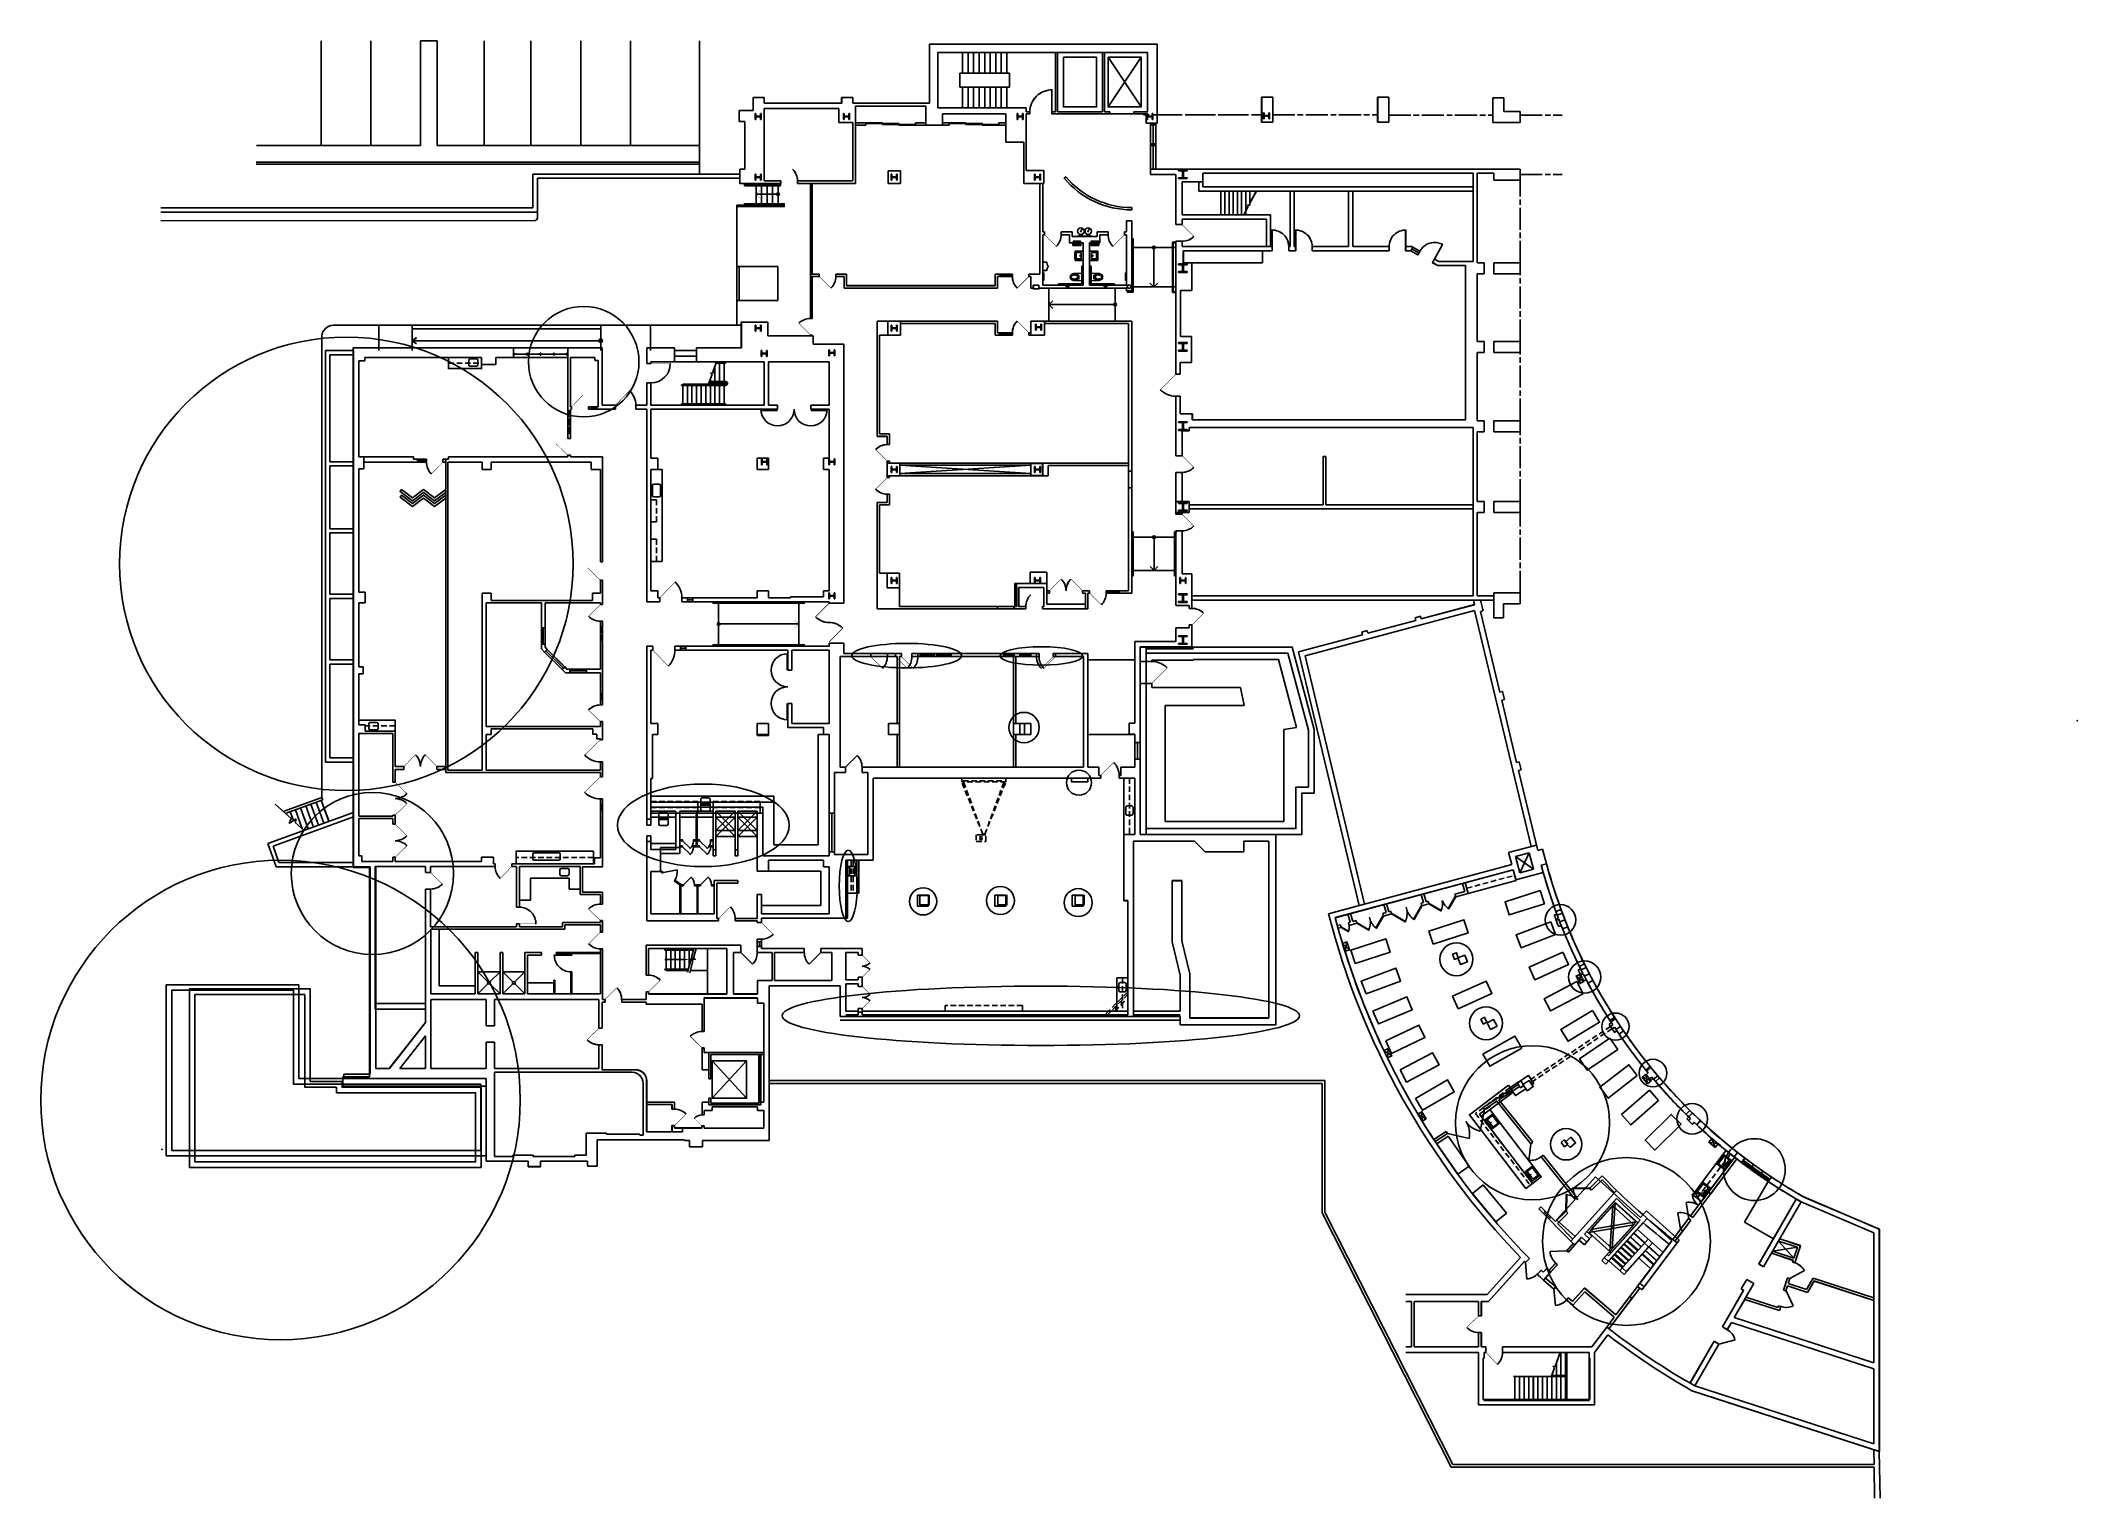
# Model space of a CAD drawing. Extents: x 768 to 5193, y 49 to 3217.
import ezdxf

# ---------------------------------------------------------------- set-up
doc = ezdxf.new("R2010")
doc.units = 0
doc.header["$LTSCALE"] = 96
doc.header["$MEASUREMENT"] = 0
for name, pattern in [('DASHED', [0.75, 0.5, -0.25]), ('DASHED4', [0.1875, 0.125, -0.0625]), ('HIDDEN2', [0.1875, 0.125, -0.0625])]:
    doc.linetypes.add(name, pattern=pattern)
doc.layers.get('0').update_dxf_attribs({"linetype": 'CONTINUOUS'})
for name, color, linetype in [('A-CASE-EXST', 30, 'CONTINUOUS'), ('A-CASE-OVHD', 1, 'HIDDEN2'), ('A-CASE-OVHD-EXST', 34, 'DASHED4'), ('A-CEIL-EQPM-203-EXST', 203, 'DASHED4'), ('A-CEIL-EQPM-EXST', 34, 'DASHED4'), ('A-COLS', 1, 'CONTINUOUS'), ('A-DOOR', 2, 'CONTINUOUS'), ('A-DOOR-EXST', 8, 'CONTINUOUS'), ('A-DOOR-SWNG-EXST', 203, 'CONTINUOUS'), ('A-FLOR-CASE', 3, 'CONTINUOUS'), ('A-FLOR-SHFT', 1, 'CONTINUOUS'), ('A-FLOR-STRS', 2, 'CONTINUOUS'), ('A-FURN-EXST', 34, 'CONTINUOUS'), ('A-GLAZ', 2, 'CONTINUOUS'), ('A-GLAZ-EXST', 30, 'CONTINUOUS'), ('A-GLAZ-SILL-EXST', 34, 'CONTINUOUS'), ('A-OVHD', 1, 'DASHED'), ('A-OVHD-EXST', 30, 'DASHED4'), ('A-ROOF', 1, 'CONTINUOUS'), ('A-ROOF-BELOW-EXST', 34, 'CONTINUOUS'), ('A-SITE-PRKG-EXST', 34, 'CONTINUOUS'), ('A-VERT-STRS-EXST', 34, 'CONTINUOUS'), ('A-WALL-EXST', 7, 'CONTINUOUS'), ('A-WALL-FULL', 6, 'CONTINUOUS'), ('A-WALL-PRHT-EXST', 30, 'CONTINUOUS'), ('A-WALL-SHFT-EXST', 34, 'CONTINUOUS'), ('A-WALL-SILL', 1, 'CONTINUOUS'), ('C-PKNG', 2, 'CONTINUOUS'), ('E-PANL-EXST', 30, 'CONTINUOUS'), ('L-EXTERIOR', 8, 'CONTINUOUS'), ('M-HVAC-EXST', 30, 'CONTINUOUS'), ('P-FIXT', 3, 'CONTINUOUS'), ('P-FIXT-203', 203, 'CONTINUOUS'), ('P-FIXT-EXST', 34, 'CONTINUOUS'), ('RED MARKUP', 1, 'CONTINUOUS')]:
    doc.layers.add(name, color=color, linetype=linetype)
doc.layers.add('A-NPLT', color=15, linetype='CONTINUOUS', plot=False)

# ---------------------------------------------------------------- blocks, each defined once
blk = doc.blocks.new('180S1')
blk.add_line((-0.5, 0.0625), (-1.5, 0.0625))
blk.add_arc((-0.5, 0), 1, 0, 180)
blk = doc.blocks.new('45S1')
blk.add_line((-0.5, 0), (0.21, 0.71))
blk.add_arc((-0.5, 0), 1, 0, 47.7263)
blk = doc.blocks.new('BREAK2')
for p, q in [((-6, 0), (-3, 5.2)), ((-3, 5.2), (3, -5.2)), ((3, -5.2), (6, 0))]:
    blk.add_line(p, q)
blk = doc.blocks.new('90S1')
blk.add_line((-0.5, 0), (-0.5, 1))
blk.add_arc((-0.5, 0), 1, 0, 91.70698)
blk = doc.blocks.new('DOOR-E')
at = {"const_width": 0.001}
blk.add_lwpolyline([(0, 0), (-0.71, 0.71)], dxfattribs=at)
blk.add_arc((0, 0), 1, 135, 180)
blk = doc.blocks.new('PP-FPLL-unverified$0$180S1')
blk.add_line((-0.5, 0.0625), (-1.5, 0.0625))
blk.add_arc((-0.5, 0), 1, 0, 180)
blk = doc.blocks.new('PP-FPLL-unverified$0$90S1')
blk.add_line((-0.5, 0), (0.21, 0.71))
blk.add_arc((-0.5, 0), 1, 0, 45)
blk = doc.blocks.new('PP-FPLL-unverified$0$45S1')
blk.add_line((-0.5, 0), (0.21, 0.71))
blk.add_arc((-0.5, 0), 1, 0, 47.7263)
blk = doc.blocks.new('PP-FPLL-unverified$0$BREAK2')
for p, q in [((-6, 0), (-3, 5.2)), ((-3, 5.2), (3, -5.2)), ((3, -5.2), (6, 0))]:
    blk.add_line(p, q)
blk = doc.blocks.new('DOOR')
at = {"const_width": 0.0278}
blk.add_lwpolyline([(0, 0), (-0.707, 0.707)], dxfattribs=at)
blk.add_arc((0, 0), 1, 135, 180)
blk = doc.blocks.new('A$C461901AB')
at = {"linetype": 'Continuous'}
for p, q in [((-2.3, 6), (-1.5, 6.4)), ((-1.1, 4.9), (-2, 4.8)), ((13.7, 6), (14.5, 6.4)), ((14.9, 4.9), (14, 4.8))]:
    blk.add_line(p, q, dxfattribs=at)
for p, q in [((-2.3, 6), (-2.3, 6)), ((-2, 4.8), (-2, 4.8)), ((13.7, 6), (13.7, 6)), ((14, 4.8), (14, 4.8))]:
    blk.add_line(p, q)
for centre in [(-2.1, 5.4), (13.9, 5.4)]:
    blk.add_arc(centre, 0.615, 105, 285, dxfattribs=at)
for centre, radius, start, end in [((-1.4, 6.1), 0.25, 32.4168, 115.3808), ((-2.9, 5.2), 2.04, 357.6779, 32.4168), ((-1.1, 5.1), 0.25, 273.8179, 357.6779), ((14.6, 6.1), 0.25, 32.4168, 115.3808), ((13.1, 5.2), 2.04, 357.6779, 32.4168), ((14.9, 5.1), 0.25, 273.8179, 357.6779)]:
    blk.add_arc(centre, radius, start, end)
blk = doc.blocks.new('A$C45F773D5')
for p, q in [((-16, 0), (-16, -0.5)), ((16, 0), (-16, 0)), ((-16, -0.5), (16, -0.5)), ((-10.6, -4.9), (-10.6, -0.5)), ((-10.1, -14.6), (-9.7, -16.1)), ((-5.4, -0.5), (-5.4, -4.9)), ((5.4, -4.9), (5.4, -0.5)), ((5.9, -14.6), (6.3, -16.1)), ((10.6, -4.9), (10.6, -0.5)), ((16, -0.5), (16, 0))]:
    blk.add_line(p, q)
for centre, radius in [((-8, -11.5), 7.06), ((-8, -11.5), 1.12), ((8, -11.5), 7.06), ((8, -11.5), 1.12)]:
    blk.add_circle(centre, radius)
blk.add_blockref('A$C461901AB', (-8.6, -21))
blk = doc.blocks.new('Urinal')
for p, q in [((0, 9), (0, -9)), ((0, 9), (9, 9)), ((0, -9), (9, -9))]:
    blk.add_line(p, q)
at = {"flags": 128}
blk.add_lwpolyline([(9, -9), (9.1, -7.6), (9.2, -6.4), (9.5, -5.4), (9.8, -4.5), (10.2, -3.7), (10.6, -3), (10.9, -2.5), (11.2, -2), (11.5, -1.5), (11.7, -1.1), (11.8, -0.6), (11.8, -0.2), (11.8, 0.2), (11.7, 0.6), (11.5, 1.1), (11.2, 1.6), (10.9, 2.1), (10.6, 2.8), (10.2, 3.5), (9.8, 4.3), (9.5, 5.3), (9.2, 6.4), (9.1, 7.6), (9, 9)], dxfattribs=at)
blk = doc.blocks.new('Projector-Plan')
blk.add_lwpolyline([(3.8, 7.5), (-10.3, 7.5), (-10.3, -7.5), (10.3, -7.5), (10.3, 7.5), (8.3, 7.5), (8.3, 8.5), (3.8, 8.5)], close=True)
at = {"layer": 'A-CEIL-EQPM-203-EXST'}
for p, q in [((3.8, 8.5), (-42, 122.5)), ((3.8, 8.5), (-38, 122.5)), ((8.3, 8.5), (50, 122.5)), ((8.3, 8.5), (54, 122.5)), ((3, 3), (-3, 3)), ((3, -3), (-3, -3))]:
    blk.add_line(p, q, dxfattribs=at)
at = {"layer": 'A-CEIL-EQPM-203-EXST', "linetype": 'ByBlock'}
blk.add_line((3.8, 7.5), (8.3, 7.5), dxfattribs=at)
at = {"layer": 'A-CEIL-EQPM-203-EXST'}
blk.add_circle((0, 0), 2.5, dxfattribs=at)
blk = doc.blocks.new('ProjScreen-Plan')
blk.add_lwpolyline([(-48, 0), (-48, 8), (48, 8), (48, 0)], close=True)
at = {"layer": 'A-CEIL-EQPM-203-EXST'}
blk.add_line((-45, 2), (45, 2), dxfattribs=at)
blk = doc.blocks.new('monitor32in')
for points in [[(0, 15), (1, 15), (1, -15), (0, -15)], [(0, 9), (6, 9), (6, 8), (0, 8)], [(6, -31.5), (10, -31.5), (10, 31.5), (6, 31.5)], [(0, -9), (6, -9), (6, -8), (0, -8)]]:
    blk.add_lwpolyline(points, close=True)
blk = doc.blocks.new('SinkKitch-Plan')
for p, q in [((-12.5, 0.1), (-12.5, 20.1)), ((-12.5, 20.1), (12.5, 20.1)), ((-12.5, 0), (12.5, 0)), ((-0.3, 6.4), (-0.3, 3.3)), ((0.3, 6.4), (0.3, 3.3)), ((12.5, 0.1), (12.5, 20.1))]:
    blk.add_line(p, q)
for centre in [(-2.7, 2.3), (2.8, 2.3)]:
    blk.add_circle(centre, 0.5)
for centre, radius, start, end in [((0, 2.3), 1, 108.9656, 71.0344), ((0, 6.4), 0.325, 0, 180)]:
    blk.add_arc(centre, radius, start, end)
at = {"layer": 'P-FIXT-203', "linetype": 'ByBlock'}
for p, q in [((-10.5, 4.1), (-10.5, 18.1)), ((-10.5, 18.1), (10.5, 18.1)), ((-10.5, 4), (-0.3, 4)), ((-0.3, 3.3), (-0.3, 2.3)), ((0.3, 4), (10.5, 4)), ((0.3, 3.3), (0.3, 2.3)), ((10.5, 4.1), (10.5, 18.1))]:
    blk.add_line(p, q, dxfattribs=at)
blk.add_arc((0, 2.3), 0.325, 180, 0, dxfattribs=at)
blk = doc.blocks.new('*U28')
blk.add_lwpolyline([(22.1, 20.3), (21.2, 21.2), (0, 0), (0.9, -0.9)], close=True)
at = {"layer": 'A-DOOR-SWNG-EXST', "linetype": 'ByBlock'}
blk.add_arc((-3.8, -1.6), 33.8, 2.6511, 43.7611, dxfattribs=at)
blk = doc.blocks.new('*U29')
blk.add_lwpolyline([(24.9, 23.2), (24, 24), (0, 0), (0.9, -0.9)], close=True)
at = {"layer": 'A-DOOR-SWNG-EXST', "linetype": 'ByBlock'}
blk.add_arc((-4.3, -1.8), 38.3, 2.6511, 43.7611, dxfattribs=at)
blk = doc.blocks.new('*U27')
blk.add_lwpolyline([(13.6, 11.8), (12.7, 12.7), (0, 0), (0.9, -0.9)], close=True)
at = {"layer": 'A-DOOR-SWNG-EXST', "linetype": 'ByBlock'}
blk.add_arc((-2.3, -0.9), 20.3, 2.6511, 43.7611, dxfattribs=at)
blk = doc.blocks.new('*U30')
blk.add_lwpolyline([(26.3, 24.6), (25.5, 25.5), (0, 0), (0.9, -0.9)], close=True)
at = {"layer": 'A-DOOR-SWNG-EXST', "linetype": 'ByBlock'}
blk.add_arc((-4.5, -1.9), 40.6, 2.6511, 43.7611, dxfattribs=at)
blk = doc.blocks.new('cadaver table')
at = {"layer": 'A-FURN-EXST'}
blk.add_lwpolyline([(3191.6, 439.5), (3271.6, 439.5), (3271.6, 469.5), (3191.6, 469.5)], close=True, dxfattribs=at)
blk = doc.blocks.new('All')
at = {"layer": 'A-CASE-EXST'}
for p, q in [((2331.3, 1965.8), (2331.3, 1992.1)), ((2159.3, 1965.8), (2331.3, 1965.8)), ((1017.7, 1517.1), (1026.7, 1517.1)), ((1026.7, 1517.1), (1026.7, 1317.1)), ((1002.7, 1317.1), (1026.7, 1317.1)), ((1365.7, 941.1), (1365.7, 701.1)), ((1377.7, 941.1), (1365.7, 941.1)), ((2030, 846.1), (2030, 723.8)), ((1002.7, 807.1), (1269.7, 807.1)), ((1269.7, 807.1), (1269.7, 701.1)), ((1269.7, 701.1), (1365.7, 701.1)), ((1454, 668.1), (1454, 596.1)), ((740.7, 629.1), (824.7, 629.1)), ((740.7, 629.1), (740.7, 581.1)), ((824.7, 629.1), (824.7, 605.1)), ((1257.7, 644.1), (1371.7, 644.1)), ((1371.7, 644.1), (1371.7, 569.1)), ((716.7, 581.1), (740.7, 581.1)), ((824.7, 605.1), (848.7, 605.1)), ((1430, 596.1), (1454, 596.1)), ((1242.7, 569.1), (1371.7, 569.1)), ((542.7, 395.1), (542.7, 518.1)), ((734.7, 401.1), (791.7, 401.1)), ((542.7, 395.1), (620.7, 395.1))]:
    blk.add_line(p, q, dxfattribs=at)
for points in [[(634.7, 1745.1), (634.7, 1736.1), (562.7, 1736.1), (562.7, 1760.1)], [(446.7, 948.1), (446.7, 972.1), (367.7, 972.1)], [(2917.8, -35), (2936.9, -20.5), (2825.2, 125.9)]]:
    blk.add_lwpolyline(points, dxfattribs=at)
for points in [[(877.7, 687.6), (709.7, 687.6), (709.7, 659.6), (877.7, 659.6)], [(2777.9, 595.4), (2882.2, 623.4), (2876, 646.6), (2771.7, 618.6)], [(2865.8, 178.6), (2780.9, 114.7), (2903.5, -46), (2917.8, -35), (2806.1, 111.3), (2875.8, 163.5)], [(3285.1, -73.7), (3357.3, 22.1), (3338.1, 36.6), (3265.9, -59.3)]]:
    blk.add_lwpolyline(points, close=True, dxfattribs=at)
at = {"layer": 'A-CASE-OVHD-EXST'}
for p, q in [((562.7, 1748.1), (562.7, 1760.1)), ((1002.7, 1451.1), (1014.7, 1451.1)), ((1014.7, 1451.1), (1014.7, 1403.1)), ((1002.7, 1403.1), (1014.7, 1403.1)), ((1002.7, 1365.1), (1014.7, 1365.1)), ((1014.7, 1365.1), (1014.7, 1317.1)), ((1002.7, 1317.1), (1014.7, 1317.1)), ((446.7, 960.1), (446.7, 948.1)), ((2042, 846.1), (2042, 723.8)), ((1002.7, 795.1), (1104.7, 795.1)), ((1104.7, 795.1), (1104.7, 783.1)), ((1137.7, 795.1), (1239.7, 795.1)), ((1137.7, 795.1), (1137.7, 783.1)), ((1239.7, 795.1), (1239.7, 783.1)), ((877.7, 673.6), (709.7, 673.6)), ((1442, 668.1), (1442, 596.1)), ((2774.8, 607), (2879.1, 635))]:
    blk.add_line(p, q, dxfattribs=at)
for points in [[(562.7, 1748.1), (634.7, 1748.1)], [(446.7, 960.1), (381.7, 960.1)], [(3285.1, -73.7), (3275.5, -66.5), (3347.7, 29.4), (3357.3, 22.1)]]:
    blk.add_lwpolyline(points, dxfattribs=at)
at = {"layer": 'A-DOOR-EXST'}
for p, q in [((1101.9, 1763.1), (1053.9, 1763.1)), ((1425.2, 870.1), (1450.7, 895.5)), ((3239.7, -133.9), (3233.8, -98.4))]:
    blk.add_line(p, q, dxfattribs=at)
for points in [[(1505.5, 2270.3), (1469.5, 2270.3), (1469.5, 2268.6), (1541.5, 2268.6)], [(1505.5, 2270.3), (1505.5, 2266.8), (1577.5, 2266.8)], [(1541.5, 2268.6), (1541.5, 2265.1), (1577.5, 2265.1), (1577.5, 2266.8)], [(1686.6, 2270.3), (1650.6, 2270.3), (1650.6, 2268.6), (1722.6, 2268.6)], [(1686.6, 2270.3), (1686.6, 2266.8), (1758.6, 2266.8)], [(1722.6, 2268.6), (1722.6, 2265.1), (1758.6, 2265.1), (1758.6, 2266.8)]]:
    blk.add_lwpolyline(points, dxfattribs=at)
for points, const_width in [([(2156.7, 2049.1), (2182.2, 2023.6)], 1), ([(925.7, 1656.6), (956.4, 1688.1)], 1.22), ([(2156.7, 1546.6), (2182.2, 1521.1)], 1), ([(2156.7, 1419.5), (2182.2, 1394)], 1), ([(1021.7, 1238.1), (1055.2, 1272.5)], 1), ([(892.7, 1223.1), (866.9, 1198)], 1), ([(1389.7, 1226.3), (1360.1, 1196.6)], 1.17), ([(2177.7, 1179.1), (2203.2, 1204.5)], 1), ([(1389.7, 1142.3), (1419.4, 1172)], 1.17), ([(1006.7, 1124.1), (1040.2, 1089.6)], 1), ([(1297.5, 1080.6), (1297.5, 1116.6)], 1), ([(1480.2, 1110.1), (1505.6, 1084.6)], 1), ([(1546.7, 1110.1), (1572.2, 1084.6)], 1), ([(1876.3, 1110.1), (1850.9, 1084.6)], 1), ([(892.7, 969.1), (866.9, 994.1)], 1), ([(1297.5, 1008.6), (1297.5, 972.6)], 1), ([(892.7, 929.6), (858.3, 896.1)], 1), ([(465.7, 871.1), (490.8, 896.9)], 1), ([(537.7, 871.1), (512.7, 896.9)], 1), ([(892.7, 849.1), (858.3, 815.6)], 1), ([(1979.7, 852.1), (2008, 880.3)], 1), ([(446.7, 837.6), (472.6, 812.5)], 1), ([(446.7, 765.6), (472.6, 790.6)], 1), ([(446.7, 746.1), (472.6, 721)], 1), ([(446.7, 674.1), (472.6, 699.1)], 1), ([(523.7, 641.1), (549.6, 616)], 1), ([(700.2, 654.1), (675.2, 628.2)], 1), ([(892.7, 536.6), (866.9, 561.6)], 1), ([(1149.7, 540.8), (1175.2, 566.3)], 1), ([(1242.7, 532.1), (1268.2, 506.6)], 1), ([(716.7, 529.6), (752.7, 529.6)], 1), ([(892.7, 511.1), (866.9, 486)], 1), ([(1461.7, 461.5), (1478.7, 444.5)], 1), ([(997.5, 381.8), (1023, 407.2)], 1), ([(1461.7, 413.5), (1478.7, 430.5)], 1), ([(1461.7, 393.4), (1478.7, 376.4)], 1), ([(1461.7, 345.4), (1478.7, 362.3)], 1), ([(889.7, 302.7), (863.9, 277.6)], 1), ([(1113.2, 90.3), (1096.4, 107.1)], 0.662), ([(2800.7, -322.5), (2774.9, -347.6)], 1), ([(2816.7, -402), (2841.8, -427.9)], 1)]:
    blk.add_lwpolyline(points, dxfattribs=dict(at, const_width=const_width))
for points, format in [([(969.7, 1656.6, 0.202787), (956.4, 1688.1)], "xyb"), ([(867.2, 1653.1, 0, 0, 0.223648), (855.2, 1678.7, 0.925, 0.925, 0), (830.2, 1653.1, 0, 0, 0)], "xyseb"), ([(821.7, 1584.1, 0, 0, 0.223648), (796.8, 1572.3, 0.9, 0.9, 0), (821.7, 1548.1, 0, 0, 0)], "xyseb"), ([(514.7, 1533.1, 0.202787), (525.7, 1507.2, 0.202787)], "xyb"), ([(892.7, 1316.1, 0, 0, 0.223648), (865, 1303, 1, 1, 0), (892.7, 1276.1, 0, 0, 0)], "xyseb"), ([(866.9, 1198, 0.202787), (892.7, 1187.1)], "xyb"), ([(1360.1, 1196.6, 0.198912), (1389.7, 1184.3)], "xyb"), ([(2203.2, 1204.5, 0.198912), (2177.7, 1215.1)], "xyb"), ([(1419.4, 1172, 0.198912), (1389.7, 1184.3)], "xyb"), ([(1516.2, 1110.1, -0.198912), (1505.6, 1084.6)], "xyb"), ([(1572.2, 1084.6, 0.198912), (1582.7, 1110.1)], "xyb"), ([(1840.3, 1110.1, 0.198912), (1850.9, 1084.6)], "xyb"), ([(892.7, 1005.1, 0.202787), (866.9, 994.1)], "xyb"), ([(523.7, 605.1, 0.202787), (549.6, 616)], "xyb"), ([(752.7, 528.5, 0.422967), (716.7, 565.6)], "xyb"), ([(892.7, 572.6, 0.202787), (866.9, 561.6)], "xyb"), ([(1185.7, 540.8, 0.198912), (1175.2, 566.3)], "xyb"), ([(1242.7, 496.1, 0.198912), (1268.2, 506.6)], "xyb"), ([(866.9, 486, 0.202787), (892.7, 475.1)], "xyb"), ([(1023, 407.2, 0.198912), (997.5, 417.8)], "xyb"), ([(863.9, 277.6, 0.202787), (889.7, 266.7)], "xyb"), ([(1113.2, 114.1, 0.196534), (1096.8, 106.7)], "xyb"), ([(2774.9, -347.6, 0.202787), (2800.7, -358.5)], "xyb"), ([(2841.8, -427.9, 0.202787), (2852.7, -402)], "xyb")]:
    blk.add_lwpolyline(points, format=format, dxfattribs=at)
at = {"layer": 'A-DOOR-EXST', "const_width": 1}
blk.add_lwpolyline([(550.7, 1533.1), (525.7, 1507.2)], close=True, dxfattribs=at)
at = {"layer": 'A-DOOR-EXST'}
for centre, radius, start, end in [((2158.4, 2045), 32, 267.0147, 317.9853), ((2156.7, 1546.6), 36, 270, 315), ((2156.7, 1419.5), 36, 270, 315), ((1021.7, 1238.1), 48, 0, 45.8535), ((1006.7, 1124.1), 48, 314.1465, 0), ((1299.7, 1080.6), 36, 90, 270), ((1299.7, 1008.6), 36, 90, 270), ((465.7, 871.1), 36, 0, 45.8535), ((537.7, 871.1), 36, 134.1465, 180), ((892.7, 929.6), 48, 224.1465, 270), ((1425.2, 870.1), 36, 0, 45), ((1979.7, 852.1), 40, 0, 45), ((446.7, 837.6), 36, 270, 315.8535), ((446.7, 765.6), 36, 44.1465, 90), ((892.7, 849.1), 48, 224.1465, 270), ((446.7, 746.1), 36, 270, 315.8535), ((446.7, 674.1), 36, 44.1465, 90), ((700.2, 654.1), 36, 180, 225.8535), ((1461.7, 461.5), 24, 270, 315), ((1461.7, 413.5), 24, 45, 90), ((1461.7, 393.4), 24, 270, 315), ((1461.7, 345.4), 24, 45, 90), ((3239.7, -133.9), 36, 53, 99.4342)]:
    blk.add_arc(centre, radius, start, end, dxfattribs=at)
at = {"layer": 'A-GLAZ-EXST'}
for p, q in [((2093.7, 2224.8), (2093.7, 2265.8)), ((2093.7, 2220.8), (2093.7, 2169.7)), ((1351.2, 2136.6), (1351.2, 2089.6)), ((1351.2, 2087.8), (1351.2, 2040.8)), ((1351.2, 2039.1), (1351.2, 1992.1)), ((2655.4, 1996), (2671.2, 1987.4)), ((1351.2, 1990.3), (1351.2, 1943.3)), ((1351.2, 1934.6), (1351.2, 1891.6)), ((1785.8, 1938.9), (1761.8, 1938.9)), ((1351.2, 1889.8), (1351.2, 1846.8)), ((1785.8, 1811.2), (1761.8, 1811.2)), ((705.7, 1769.6), (703.7, 1769.6)), ((705.7, 1765.6), (703.7, 1765.6)), ((705.7, 1769.6), (705.7, 1765.6)), ((705.7, 1767.6), (732.7, 1767.6)), ((732.7, 1769.6), (732.7, 1765.6)), ((732.7, 1769.6), (734.7, 1769.6)), ((732.7, 1765.6), (734.7, 1765.6)), ((734.7, 1769.6), (734.7, 1765.6)), ((734.7, 1767.6), (761.7, 1767.6)), ((761.7, 1769.6), (761.7, 1765.6)), ((761.7, 1769.6), (763.7, 1769.6)), ((761.7, 1765.6), (763.7, 1765.6)), ((763.7, 1769.6), (763.7, 1765.6)), ((763.7, 1767.6), (790.7, 1767.6)), ((790.7, 1769.6), (790.7, 1765.6)), ((790.7, 1769.6), (792.7, 1769.6)), ((790.7, 1765.6), (792.7, 1765.6)), ((792.7, 1769.6), (792.7, 1765.6)), ((792.7, 1767.6), (819.7, 1767.6)), ((819.7, 1769.6), (819.7, 1765.6)), ((819.7, 1769.6), (821.7, 1769.6)), ((819.7, 1765.6), (821.7, 1765.6)), ((825, 1632.1), (825, 1644.1)), ((884.7, 1650.3), (872.7, 1650.3)), ((825, 1614.1), (825, 1626.1)), ((825, 1596.1), (825, 1608.1)), ((495.7, 1536.3), (512.7, 1536.3)), ((2017.7, 1250.7), (1993.7, 1250.7)), ((1093.7, 1233.6), (1081.7, 1233.6)), ((768.7, 1137.1), (768.7, 1173.1)), ((895.2, 1163.1), (895.2, 1175.1)), ((895.2, 1145.1), (895.2, 1157.1)), ((812.7, 1084.8), (774.5, 1123)), ((1078.7, 1128.6), (1066.7, 1128.6)), ((1618.7, 1113.6), (1600.7, 1113.6)), ((1654.7, 1113.6), (1636.7, 1113.6)), ((1786.3, 1113.6), (1768.3, 1113.6)), ((1822.3, 1113.6), (1804.3, 1113.6)), ((862.7, 1079.1), (826.7, 1079.1)), ((895.2, 1017.1), (895.2, 1029.1)), ((2059.7, 887.6), (2059.7, 923.6)), ((895.2, 777.1), (895.2, 789.1)), ((1238.2, 480.1), (1238.2, 490.1)), ((3394.1, -1.8), (3430.2, -26.9))]:
    blk.add_line(p, q, dxfattribs=at)
at = {"layer": 'A-GLAZ-SILL-EXST'}
for p, q in [((2087.7, 2265.8), (2087.7, 2169.7)), ((2093.7, 2224.8), (2093.7, 2265.8)), ((2099.7, 2265.8), (2099.7, 2169.7)), ((2093.7, 2220.8), (2093.7, 2169.7)), ((1349.2, 2138.3), (1353.2, 2138.3)), ((1353.2, 1941.6), (1353.2, 2138.3)), ((1349.2, 2089.6), (1353.2, 2089.6)), ((1349.2, 2040.8), (1353.2, 2040.8)), ((1349.2, 1992.1), (1353.2, 1992.1)), ((2653.3, 1992.1), (2669.1, 1983.5)), ((2657.6, 2000), (2673.4, 1991.4)), ((2669.1, 1983.5), (2673.4, 1991.4)), ((1349.2, 1943.3), (1353.2, 1943.3)), ((1349.2, 1936.3), (1353.2, 1936.3)), ((1761.8, 1936.3), (1761.8, 1941.6)), ((1785.8, 1941.6), (1785.8, 1936.3)), ((1349.2, 1891.6), (1353.2, 1891.6)), ((1349.2, 1846.8), (1353.2, 1846.8)), ((703.7, 1781.5), (821.7, 1781.5)), ((1101.9, 1775.1), (1053.9, 1775.1)), ((1761.8, 1808.6), (1761.8, 1813.8)), ((1785.8, 1813.8), (1785.8, 1808.6)), ((703.7, 1760.1), (821.7, 1760.1)), ((1101.9, 1751.1), (1053.9, 1751.1)), ((821.7, 1632.1), (821.7, 1644.1)), ((828.2, 1632.1), (828.2, 1644.1)), ((884.7, 1653.1), (872.7, 1653.1)), ((884.7, 1647.6), (872.7, 1647.6)), ((821.7, 1614.1), (821.7, 1626.1)), ((821.7, 1596.1), (821.7, 1608.1)), ((828.2, 1614.1), (828.2, 1626.1)), ((828.2, 1596.1), (828.2, 1608.1)), ((495.7, 1539.6), (512.7, 1539.6)), ((495.7, 1533.1), (512.7, 1533.1)), ((1993.7, 1248.1), (1993.7, 1253.3)), ((2017.7, 1253.3), (2017.7, 1248.1)), ((1093.7, 1238.1), (1081.7, 1238.1)), ((1093.7, 1233.6), (1081.7, 1233.6)), ((1093.7, 1229.1), (1081.7, 1229.1)), ((764.7, 1137.1), (764.7, 1173.1)), ((772.7, 1137.1), (772.7, 1173.1)), ((892.7, 1163.1), (892.7, 1175.1)), ((892.7, 1145.1), (892.7, 1157.1)), ((897.7, 1163.1), (897.7, 1175.1)), ((897.7, 1145.1), (897.7, 1157.1)), ((809.8, 1082), (771.7, 1120.2)), ((815.5, 1087.6), (777.3, 1125.8)), ((1078.7, 1133.1), (1066.7, 1133.1)), ((1078.7, 1128.6), (1066.7, 1128.6)), ((1078.7, 1124.1), (1066.7, 1124.1)), ((1618.7, 1117.1), (1600.7, 1117.1)), ((1618.7, 1113.6), (1600.7, 1113.6)), ((1618.7, 1110.1), (1600.7, 1110.1)), ((1654.7, 1117.1), (1636.7, 1117.1)), ((1654.7, 1113.6), (1636.7, 1113.6)), ((1654.7, 1110.1), (1636.7, 1110.1)), ((1786.3, 1117.1), (1768.3, 1117.1)), ((1786.3, 1110.1), (1768.3, 1110.1)), ((1822.3, 1117.1), (1804.3, 1117.1)), ((1822.3, 1110.1), (1804.3, 1110.1)), ((862.7, 1083.1), (826.7, 1083.1)), ((862.7, 1075.1), (826.7, 1075.1)), ((892.7, 1017.1), (892.7, 1029.1)), ((897.7, 1017.1), (897.7, 1029.1)), ((2053.7, 887.6), (2053.7, 923.6)), ((2059.7, 887.6), (2059.7, 923.6)), ((2065.7, 887.6), (2065.7, 923.6)), ((892.7, 777.1), (892.7, 789.1)), ((897.7, 777.1), (897.7, 789.1)), ((1233.7, 480.1), (1233.7, 490.1)), ((1238.2, 480.1), (1238.2, 490.1)), ((1242.7, 480.1), (1242.7, 490.1)), ((3395.9, 0.7), (3392.3, -4.2)), ((3394.2, 1.8), (3433.6, -25.6)), ((3397.8, 6.6), (3437.2, -20.8)), ((3392.3, -4.2), (3390.7, -3.1)), ((3392.3, -4.2), (3428.4, -29.4)), ((3432, -24.5), (3428.4, -29.4)), ((3430.1, -30.5), (3428.4, -29.4))]:
    blk.add_line(p, q, dxfattribs=at)
for points in [[(1349.2, 2138.3), (1349.2, 1845.1), (1353.2, 1845.1), (1353.2, 1936.3)], [(1353.2, 2136.6), (1349.2, 2136.6)], [(1353.2, 2087.8), (1349.2, 2087.8)], [(1353.2, 2039.1), (1349.2, 2039.1)], [(1353.2, 1990.3), (1349.2, 1990.3)], [(1353.2, 1941.6), (1349.2, 1941.6)], [(1353.2, 1934.6), (1349.2, 1934.6)], [(1787.8, 1941.6), (1759.8, 1941.6), (1759.8, 1936.3), (1787.8, 1936.3)], [(1787.8, 1936.3), (1787.8, 1941.6)], [(1353.2, 1889.8), (1349.2, 1889.8)], [(1787.8, 1813.8), (1759.8, 1813.8), (1759.8, 1808.6), (1787.8, 1808.6)], [(1787.8, 1808.6), (1787.8, 1813.8)], [(2019.7, 1253.3), (1991.7, 1253.3), (1991.7, 1248.1), (2019.7, 1248.1)], [(2019.7, 1248.1), (2019.7, 1253.3)]]:
    blk.add_lwpolyline(points, dxfattribs=at)
blk.add_lwpolyline([(1353.2, 1809.1), (1353.2, 1807.3), (1349.2, 1807.3), (1349.2, 1809.1)], close=True, dxfattribs=at)
for centre, radius, start, end in [((4191.3, 1001.6), 1301.3, 196.0786, 200.3747), ((4110.5, 973.3), 1203.6, 195.0901, 200.4512), ((4070.2, 956.8), 1172, 201.9623, 206.7334), ((4070.2, 956.8), 1160, 201.9623, 206.7334), ((4136.2, 992), 1246.9, 208.2988, 212.7835), ((4136.2, 992), 1234.9, 208.2988, 212.7835), ((4050.1, 933.8), 1142.9, 214.2879, 219.1808), ((4050.1, 933.8), 1130.9, 214.2879, 219.1808), ((4004.3, 882.5), 1074.8, 220.3261, 225.5284), ((4004.3, 882.5), 1062.8, 220.3261, 225.5284), ((3954.6, 802.8), 983, 226.2266, 232.4518), ((3954.6, 802.8), 971, 226.2266, 232.4518)]:
    blk.add_arc(centre, radius, start, end, dxfattribs=at)
at = {"layer": 'A-NPLT'}
for p in [(4101.4, 971.3), (-59.3, 39.8)]:
    blk.add_point(p, dxfattribs=at)
at = {"layer": 'A-OVHD-EXST'}
for p, q in [((2073, 2287.6), (2329.5, 2287.6)), ((2353.5, 2287.6), (2581.5, 2287.6)), ((2605.5, 2286.6), (2831.7, 2286.6)), ((2891, 2286.6), (2982.5, 2286.6)), ((2891, 2157.7), (2982.5, 2157.7)), ((2891, 1965.8), (2891, 2145.8)), ((2891, 1794.8), (2891, 1941.7)), ((2891, 1622.8), (2891, 1770.8)), ((2891, 1447.5), (2891, 1598.8)), ((2891, 1248.7), (2891, 1423.5)), ((3087.4, 306.7), (2910.5, 189)), ((3090.7, 301.7), (2913.8, 184.1))]:
    blk.add_line(p, q, dxfattribs=at)
at = {"layer": 'A-ROOF-BELOW-EXST'}
for p, q in [((312.5, 1830.6), (1199, 1830.6)), ((411.7, 1775.1), (411.7, 1830.6)), ((483.7, 1775.1), (483.7, 1830.6)), ((483.7, 1822.6), (893.7, 1822.6)), ((893.7, 1775.1), (893.7, 1830.6)), ((1001.7, 1775.1), (1001.7, 1830.6)), ((287.7, 1806.6), (287.7, 804)), ((295.7, 881.1), (295.7, 1775.1)), ((356.7, 1775.1), (295.7, 1775.1)), ((483.7, 1796.6), (493.3, 1803.3)), ((483.7, 1796.6), (893.7, 1796.6)), ((483.7, 1796.6), (493.3, 1789.8)), ((304.7, 1766.1), (304.7, 1533.6)), ((356.7, 1766.1), (304.7, 1766.1)), ((356.7, 1533.6), (304.7, 1533.6)), ((356.7, 1524.6), (304.7, 1524.6)), ((304.7, 1524.6), (304.7, 1388.1)), ((304.7, 1388.1), (356.7, 1388.1)), ((304.7, 1379.1), (356.7, 1379.1)), ((304.7, 1379.1), (304.7, 1245.6)), ((356.7, 1245.6), (304.7, 1245.6)), ((356.7, 1236.6), (304.7, 1236.6)), ((304.7, 1236.6), (304.7, 1103.1)), ((2791.8, 1210.6), (2423.8, 1111.9)), ((2674.5, 1197.7), (2662.9, 1194.6)), ((2662.9, 1194.6), (2664.4, 1188.8)), ((2674.5, 1197.7), (2676, 1192)), ((2791.9, 1223), (2676, 1192)), ((2810.6, 1209.7), (2804.8, 1208.2)), ((2548.5, 1157.8), (2409.4, 1120.5)), ((2558.6, 1166.7), (2547, 1163.6)), ((2547, 1163.6), (2548.5, 1157.8)), ((2558.6, 1166.7), (2560.1, 1160.9)), ((2664.4, 1188.8), (2560.1, 1160.9)), ((304.7, 1103.1), (356.7, 1103.1)), ((304.7, 1094.1), (356.7, 1094.1)), ((304.7, 890.1), (304.7, 1094.1)), ((356.7, 890.1), (304.7, 890.1)), ((356.7, 881.1), (295.7, 881.1)), ((203.8, 773.4), (287.7, 804)), ((208.2, 769.4), (289.5, 799.1)), ((287.7, 804), (289.5, 799.1)), ((356.7, 771.6), (170.6, 703.9)), ((356.7, 762.1), (182, 698.4)), ((170.6, 703.9), (188.2, 653.1)), ((182, 698.4), (194.3, 663.1)), ((188.2, 653.1), (357.7, 653.1)), ((194.3, 663.1), (356.7, 663.1))]:
    blk.add_line(p, q, dxfattribs=at)
at = {"layer": 'A-ROOF-BELOW-EXST', "extrusion": (0, 0, -1)}
for p, q in [((2791.9, 1223), (2789.5, 1233.1)), ((2914.7, 697.7), (2791.8, 1210.6)), ((2846.7, 1033), (2804.8, 1208.2)), ((2810.6, 1209.7), (2805, 1233.1)), ((2541.3, 569.3), (2409.4, 1120.5)), ((2552.9, 572.4), (2423.8, 1111.9)), ((2846.7, 1033), (2852.6, 1034.4)), ((2856.7, 1016.9), (2852.6, 1034.4)), ((2850.9, 1015.5), (2856.7, 1016.9)), ((2883.3, 880.3), (2850.9, 1015.5)), ((2889.1, 881.7), (2883.3, 880.3)), ((2893.3, 864.2), (2887.5, 862.8)), ((2926.4, 700.5), (2887.5, 862.8)), ((2893.3, 864.2), (2889.1, 881.7))]:
    blk.add_line(p, q, dxfattribs=at)
at = {"layer": 'A-ROOF-BELOW-EXST'}
blk.add_circle((893.7, 1796.6), 4, dxfattribs=at)
blk.add_arc((313.1, 1805.2), 25.3, 91.2457, 176.9915, dxfattribs=at)
at = {"layer": 'A-SITE-PRKG-EXST'}
for p, q in [((286, 2220.6), (286, 2448.6)), ((394, 2220.6), (394, 2448.6)), ((502, 2220.6), (502, 2448.6)), ((538, 2448.6), (502, 2448.6)), ((538, 2220.6), (538, 2448.6)), ((640, 2220.6), (640, 2448.6)), ((742, 2220.6), (742, 2448.6)), ((850, 2220.6), (850, 2448.6)), ((958, 2220.6), (958, 2448.6)), ((1108, 2158.6), (1108, 2448.6)), ((502, 2220.6), (145.7, 2220.6)), ((1108, 2220.6), (538, 2220.6)), ((1108, 2184.6), (145, 2184.6)), ((1108, 2180.6), (145, 2180.6))]:
    blk.add_line(p, q, dxfattribs=at)
at = {"layer": 'A-VERT-STRS-EXST'}
for p, q in [((1679.7, 2377.8), (1679.7, 2422.8)), ((1691.7, 2377.8), (1691.7, 2422.8)), ((1703.7, 2377.8), (1703.7, 2422.8)), ((1715.7, 2377.8), (1715.7, 2422.8)), ((1727.7, 2377.8), (1727.7, 2422.8)), ((1739.7, 2377.8), (1739.7, 2422.8)), ((1751.7, 2377.8), (1751.7, 2422.8)), ((1763.7, 2377.8), (1763.7, 2422.8)), ((1775.7, 2377.8), (1775.7, 2422.8)), ((1673.7, 2377.8), (1673.7, 2347.8)), ((1781.7, 2377.8), (1673.7, 2377.8)), ((1781.7, 2347.8), (1673.7, 2347.8)), ((1679.7, 2347.8), (1679.7, 2302.8)), ((1691.7, 2347.8), (1691.7, 2302.8)), ((1703.7, 2347.8), (1703.7, 2302.8)), ((1715.7, 2347.8), (1715.7, 2302.8)), ((1727.7, 2347.8), (1727.7, 2302.8)), ((1739.7, 2347.8), (1739.7, 2302.8)), ((1751.7, 2347.8), (1751.7, 2302.8)), ((1763.7, 2347.8), (1763.7, 2302.8)), ((1775.7, 2347.8), (1775.7, 2302.8)), ((1781.7, 2377.8), (1781.7, 2347.8)), ((1231.2, 2091.3), (1231.2, 2138.6)), ((1243.1, 2091.3), (1243.1, 2138.6)), ((1255, 2091.3), (1255, 2138.6)), ((1266.9, 2091.3), (1266.9, 2138.6)), ((1278.7, 2091.3), (1278.7, 2138.6)), ((1189.2, 2091.3), (1278.7, 2091.3)), ((2240.7, 2070.1), (2240.7, 2121.7)), ((2249.7, 2070.1), (2249.7, 2121.7)), ((2258.7, 2070.1), (2258.7, 2121.7)), ((2267.7, 2070.1), (2267.7, 2121.7)), ((2276.7, 2070.1), (2276.7, 2121.7)), ((2285.7, 2070.1), (2285.7, 2121.7)), ((2300.3, 2088.5), (2290.6, 2070.1)), ((2294.7, 2070.1), (2294.7, 2121.7)), ((2317.9, 2121.7), (2303.1, 2093.8)), ((2303.7, 2095), (2303.7, 2121.7)), ((2143.2, 1999.1), (2047.2, 1999.1)), ((2095.2, 1999.1), (2095.2, 1913.6)), ((1867.2, 1911.1), (1867.2, 1839.1)), ((2011.2, 1911.1), (2011.2, 1839.1)), ((2037.2, 1902.1), (2037.2, 1905.1)), ((2038.7, 1903.6), (2038.7, 1905.1)), ((2143.2, 1913.6), (2047.2, 1913.6)), ((2011.2, 1875.1), (1867.2, 1875.1)), ((1132.2, 1726.2), (1139.9, 1727)), ((1135.4, 1723.7), (1132.2, 1726.2)), ((1137.2, 1728.7), (1145.2, 1751.1)), ((1139.9, 1727), (1137.2, 1728.7)), ((1141.7, 1708.1), (1141.7, 1741.7)), ((1144.1, 1748.1), (1164.7, 1748.1)), ((1144.7, 1749.6), (1164.7, 1749.6)), ((1151.7, 1749.6), (1151.7, 1751.1)), ((1151.7, 1708.1), (1151.7, 1748.1)), ((1161.7, 1749.6), (1161.7, 1751.1)), ((1161.7, 1708.1), (1161.7, 1748.1)), ((1164.7, 1749.6), (1164.7, 1748.1)), ((1068.7, 1701.1), (1164.7, 1701.1)), ((1068.7, 1699.6), (1068.7, 1701.1)), ((1068.7, 1699.6), (1164.7, 1699.6)), ((1164.7, 1702.6), (1071.7, 1702.6)), ((1071.7, 1701.1), (1071.7, 1702.6)), ((1071.7, 1656.6), (1071.7, 1699.6)), ((1081.7, 1701.1), (1081.7, 1702.6)), ((1081.7, 1656.6), (1081.7, 1699.6)), ((1091.7, 1701.1), (1091.7, 1702.6)), ((1091.7, 1656.6), (1091.7, 1699.6)), ((1101.7, 1701.1), (1101.7, 1702.6)), ((1101.7, 1656.6), (1101.7, 1699.6)), ((1111.7, 1701.1), (1111.7, 1702.6)), ((1111.7, 1656.6), (1111.7, 1699.6)), ((1121.7, 1701.1), (1121.7, 1702.6)), ((1121.7, 1659.6), (1121.7, 1699.6)), ((1127.7, 1702.5), (1135.4, 1723.7)), ((1128.6, 1705.1), (1164.7, 1705.1)), ((1164.7, 1706.6), (1129.1, 1706.6)), ((1164.7, 1708.1), (1129.7, 1708.1)), ((1131.7, 1708.1), (1131.7, 1713.9)), ((1131.7, 1705.1), (1131.7, 1706.6)), ((1131.7, 1701.1), (1131.7, 1702.6)), ((1131.7, 1659.6), (1131.7, 1699.6)), ((1141.7, 1705.1), (1141.7, 1706.6)), ((1141.7, 1701.1), (1141.7, 1702.6)), ((1141.7, 1659.6), (1141.7, 1699.6)), ((1151.7, 1705.1), (1151.7, 1706.6)), ((1151.7, 1701.1), (1151.7, 1702.6)), ((1151.7, 1659.6), (1151.7, 1699.6)), ((1161.7, 1705.1), (1161.7, 1706.6)), ((1161.7, 1701.1), (1161.7, 1702.6)), ((1161.7, 1659.6), (1161.7, 1699.6)), ((1164.7, 1702.6), (1164.7, 1705.1)), ((1164.7, 1659.6), (1068.7, 1659.6)), ((1068.7, 1658.1), (1068.7, 1659.6)), ((1164.7, 1658.1), (1068.7, 1658.1)), ((1121.7, 1656.6), (1121.7, 1658.1)), ((1131.7, 1656.6), (1131.7, 1658.1)), ((1141.7, 1656.6), (1141.7, 1658.1)), ((1151.7, 1656.6), (1151.7, 1658.1)), ((1161.7, 1656.6), (1161.7, 1658.1)), ((1164.7, 1658.1), (1164.7, 1659.6)), ((2144, 1369.5), (2047.2, 1369.5)), ((2095.6, 1369.5), (2095.6, 1297.5)), ((2144, 1297.5), (2047.2, 1297.5)), ((1149.7, 1229.1), (1149.7, 1133.1)), ((1323.7, 1229.1), (1323.7, 1133.1)), ((1149.7, 1181.1), (1323.7, 1181.1)), ((2053.7, 1103.1), (1951.7, 1103.1)), ((2053.7, 941.1), (1951.7, 941.1)), ((303.2, 752.1), (286.5, 798)), ((226, 753.6), (218.9, 773.3)), ((245.2, 736.1), (230.1, 777.4)), ((258.1, 735.7), (241.4, 781.5)), ((269.4, 739.8), (252.7, 785.6)), ((280.6, 743.9), (264, 789.7)), ((291.9, 748), (275.2, 793.9)), ((1032.5, 474), (1032.5, 472)), ((1095.2, 474), (1032.5, 474)), ((1094.6, 472), (1032.5, 472)), ((1035.5, 476), (1035.5, 474)), ((1035.5, 472), (1035.5, 431.3)), ((1075.5, 451.9), (1035.5, 451.9)), ((1045.5, 476), (1045.5, 474)), ((1045.5, 472), (1045.5, 431.3)), ((1055.5, 476), (1055.5, 474)), ((1055.5, 472), (1055.5, 431.3)), ((1065.5, 476), (1065.5, 474)), ((1065.5, 472), (1065.5, 431.3)), ((1075.5, 476), (1075.5, 474)), ((1075.5, 472), (1075.5, 431.3)), ((1085.5, 476), (1085.5, 474)), ((1085.5, 472), (1085.5, 437.2)), ((1095.5, 454.8), (1095.5, 455.5)), ((1125.5, 476), (1125.5, 377)), ((1032.5, 431.3), (1032.5, 429.3)), ((1032.5, 431.3), (1083.8, 431.3)), ((1032.5, 429.3), (1083.4, 429.3)), ((1035.5, 429.3), (1035.5, 427.8)), ((1083, 427.8), (1035.5, 427.8)), ((1045.5, 429.3), (1045.5, 427.8)), ((1055.5, 429.3), (1055.5, 427.8)), ((1065.5, 429.3), (1065.5, 427.8)), ((1075.5, 429.3), (1075.5, 427.8)), ((1125.5, 427.8), (1088, 427.8)), ((3132.7, -195.5), (3109, -174.1)), ((3112.7, -217.8), (3160.8, -164.3)), ((3139.4, -188.1), (3115.7, -166.7)), ((3146.1, -180.6), (3122.3, -159.2)), ((3153.5, -172.5), (3129.7, -151)), ((3137.1, -142.9), (3192.9, -193.1)), ((3121.6, -225.8), (3088.9, -196.4)), ((3119.4, -210.4), (3095.6, -188.9)), ((3126, -202.9), (3102.3, -181.5)), ((3173.6, -218.8), (3148.3, -196.1)), ((3179.6, -210.8), (3155, -188.7)), ((3186.2, -202), (3162.4, -180.5)), ((2969.7, -451.8), (2969.7, -424.5)), ((2979.7, -451.8), (2979.7, -402)), ((2989.7, -451.8), (2989.7, -402)), ((2992.7, -402), (2992.7, -504)), ((2992.7, -454.3), (2876.7, -454.3)), ((2879.7, -504), (2879.7, -454.3)), ((2889.7, -504), (2889.7, -454.3)), ((2899.7, -504), (2899.7, -454.3)), ((2909.7, -504), (2909.7, -454.3)), ((2919.7, -504), (2919.7, -454.3)), ((2929.7, -504), (2929.7, -454.3)), ((2939.7, -504), (2939.7, -454.3)), ((2949.7, -504), (2949.7, -454.3)), ((2959.7, -504), (2959.7, -454.3)), ((2960.2, -451.8), (2992.7, -451.8)), ((2969.7, -504), (2969.7, -454.3)), ((2979.7, -504), (2979.7, -454.3)), ((2989.7, -504), (2989.7, -454.3))]:
    blk.add_line(p, q, dxfattribs=at)
for points in [[(1206.5, 2134.8), (1282, 2134.8)], [(1206.5, 2133.3), (1283.5, 2133.3)], [(2103.7, 1922), (2095.2, 1913.6), (2086.8, 1922)], [(1875.7, 1866.6), (1867.2, 1875.1), (1875.7, 1883.5)], [(2104.1, 1306), (2095.6, 1297.5), (2087.1, 1306)], [(1335.7, 1229.1), (1335.7, 1226.1), (1137.7, 1226.1), (1137.7, 1229.1), (1137.7, 1229.1)], [(1149.7, 1229.1), (1139.2, 1229.1), (1139.2, 1227.6), (1334.2, 1227.6), (1334.2, 1229.1)], [(1335.7, 1133.1), (1335.7, 1136.1), (1137.7, 1136.1), (1137.7, 1133.1), (1137.7, 1133.1)], [(1149.7, 1133.1), (1139.2, 1133.1), (1139.2, 1134.6), (1334.2, 1134.6), (1334.2, 1133.1)], [(1082.2, 424.6), (1089, 450.5), (1085.4, 453), (1094.1, 453.8), (1090.5, 456.3), (1095.7, 476)], [(1086.8, 423.2), (1093.6, 449.1), (1090, 451.6), (1098.8, 452.4), (1095.2, 454.9), (1100.7, 476)], [(3169.8, -172.3), (3121.6, -225.8)], [(2959.4, -453.2), (2965.9, -435.2), (2962.6, -432.7), (2970.4, -431.9), (2967.6, -430.2), (2977.8, -402)]]:
    blk.add_lwpolyline(points, dxfattribs=at)
for points in [[(1282, 2134.8, 0.414214), (1282.3, 2135.1), (1282.3, 2138.6)], [(1283.5, 2133.3, 0.414214), (1283.8, 2133.6), (1283.8, 2138.6)], [(1190, 2088.3), (1292.1, 2088.3, 0.414214), (1292.2, 2088.4), (1292.2, 2094.2, 0.414214), (1292.1, 2094.3), (1206, 2094.3, 0.414214), (1205.8, 2094.1), (1205.8, 2091.3)], [(1190, 2089.8), (1290.6, 2089.8, 0.414214), (1290.7, 2089.9), (1290.7, 2092.7, 0.414214), (1290.6, 2092.8), (1207.5, 2092.8, 0.414214), (1207.3, 2092.6), (1207.3, 2091.3)], [(2038.7, 1903.6), (2048.5, 1903.6, 0.414214), (2048.7, 1903.8), (2048.7, 2016.6, 0.414214), (2048.5, 2016.8), (2047.2, 2016.8), (2047.2, 2018.3), (2050, 2018.3, -0.414214), (2050.2, 2018.1), (2050.2, 1902.3, -0.414214), (2050, 1902.1), (2037.2, 1902.1)], [(2143.2, 1903.1), (2137.5, 1903.1, -0.414214), (2137.2, 1903.3), (2137.2, 2009.3, -0.414214), (2137.5, 2009.6), (2143.2, 2009.6), (2143.2, 2011.1), (2136, 2011.1, 0.414214), (2135.7, 2010.8), (2135.7, 1901.8, 0.414214), (2136, 1901.6), (2143.2, 1901.6)], [(2047.2, 1287), (2048.5, 1287, 0.414214), (2048.7, 1287.3), (2048.7, 1379.8, 0.414214), (2048.5, 1380), (2047.2, 1380), (2047.2, 1381.5), (2050, 1381.5, -0.414214), (2050.2, 1381.3), (2050.2, 1285.8, -0.414214), (2050, 1285.5), (2047.2, 1285.5)], [(2144, 1287), (2142.7, 1287, -0.414214), (2142.5, 1287.3), (2142.5, 1379.8, -0.414214), (2142.7, 1380), (2144, 1380), (2144, 1381.5), (2141.2, 1381.5, 0.414214), (2141, 1381.3), (2141, 1285.8, 0.414214), (2141.2, 1285.5), (2144, 1285.5)]]:
    blk.add_lwpolyline(points, format="xyb", dxfattribs=at)
at = {"layer": 'A-VERT-STRS-EXST', "const_width": 0.388}
blk.add_lwpolyline([(1315.3, 1189.5), (1323.7, 1181.1), (1315.3, 1172.6)], dxfattribs=at)
at = {"layer": 'A-VERT-STRS-EXST'}
for centre, radius in [((2095.2, 1999.1), 3), ((2136.5, 1956.3), 0.75), ((2011.2, 1875.1), 3), ((2095.6, 1369.5), 3), ((1149.7, 1181.1), 3), ((1035.5, 451.9), 1.44)]:
    blk.add_circle(centre, radius, dxfattribs=at)
for radius in [4.25, 2.75]:
    blk.add_arc((1164.7, 1703.8), radius, 270, 90, dxfattribs=at)
blk.add_solid([(1075.5, 450.1), (1075.5, 453.7), (1086.3, 451.9)], dxfattribs=at)
at = {"layer": 'A-WALL-EXST'}
for p, q in [((1607.7, 2440.8), (2102.7, 2440.8)), ((1607.7, 2440.8), (1607.7, 2313.1)), ((2102.7, 2269.8), (2102.7, 2440.8)), ((1625.7, 2422.8), (1625.7, 2302.8)), ((1625.7, 2422.8), (2081.7, 2422.8)), ((1881.7, 2422.8), (1881.7, 2293.8)), ((1885.7, 2422.8), (1885.7, 2293.8)), ((1983.7, 2422.8), (1983.7, 2293.8)), ((1987.7, 2422.8), (1987.7, 2293.8)), ((2081.7, 2293.8), (2081.7, 2422.8)), ((1224.5, 2325.1), (1248.5, 2325.1)), ((1224.5, 2296.8), (1224.5, 2325.1)), ((1248.5, 2313.1), (1248.5, 2325.1)), ((1248.5, 2313.1), (1417, 2313.1)), ((1248.5, 2301.1), (1248.5, 2144.1)), ((1248.5, 2301.1), (1411, 2301.1)), ((1411, 2301.1), (1411, 2271.1)), ((1417, 2313.1), (1417, 2325.1)), ((1417, 2325.1), (1441, 2325.1)), ((1441, 2313.1), (1441, 2325.1)), ((1441, 2313.1), (1607.7, 2313.1)), ((1447, 2306.6), (1600, 2306.6)), ((1447, 2306.6), (1447, 2138.6)), ((1600, 2306.6), (1600, 2265.1)), ((1625.7, 2302.8), (1817.7, 2302.8)), ((1817.7, 2302.8), (1817.7, 2293.8)), ((2329.5, 2325.8), (2329.5, 2271.8)), ((2353.5, 2325.8), (2329.5, 2325.8)), ((2353.5, 2325.8), (2353.5, 2271.8)), ((2581.5, 2325.8), (2581.5, 2271.8)), ((2605.5, 2325.8), (2581.5, 2325.8)), ((2605.5, 2325.8), (2605.5, 2271.8)), ((2831.7, 2324.8), (2831.7, 2270.8)), ((2831.7, 2324.8), (2855.7, 2324.8)), ((2855.7, 2324.8), (2855.7, 2294.7)), ((1194.5, 2296.8), (1224.5, 2296.8)), ((1194.5, 2272.8), (1194.5, 2296.8)), ((1194.5, 2272.8), (1206.5, 2272.8)), ((1206.5, 2169.7), (1206.5, 2272.8)), ((1411, 2271.1), (1441, 2271.1)), ((1441, 2271.1), (1441, 2144.1)), ((1469.5, 2270.3), (1447, 2270.3)), ((1469.5, 2265.1), (1447, 2265.1)), ((1469.5, 2265.1), (1469.5, 2270.3)), ((1600, 2270.3), (1577.5, 2270.3)), ((1577.5, 2265.1), (1577.5, 2270.3)), ((1577.5, 2265.1), (1650.6, 2265.1)), ((1635.7, 2289.6), (1773.5, 2289.6)), ((1635.7, 2289.6), (1635.7, 2265.1)), ((1635.7, 2270.3), (1650.6, 2270.3)), ((1650.6, 2265.1), (1650.6, 2270.3)), ((1758.6, 2270.3), (1773.5, 2270.3)), ((1758.6, 2265.1), (1758.6, 2270.3)), ((1758.6, 2265.1), (1773.5, 2265.1)), ((1773.5, 2289.6), (1773.5, 2227.8)), ((1825.7, 2293.8), (1817.7, 2293.8)), ((1817.7, 2289.8), (1817.7, 2166.8)), ((1825.7, 2289.8), (1817.7, 2289.8)), ((1825.7, 2289.8), (1825.7, 2293.8)), ((1873.7, 2289.8), (1873.7, 2293.8)), ((1881.7, 2293.8), (1873.7, 2293.8)), ((1873.7, 2289.8), (2078.7, 2289.8)), ((1983.7, 2293.8), (1885.7, 2293.8)), ((1999.7, 2293.8), (1987.7, 2293.8)), ((1999.7, 2289.8), (1999.7, 2293.8)), ((2051.7, 2289.8), (2051.7, 2293.8)), ((2081.7, 2293.8), (2051.7, 2293.8)), ((2078.7, 2289.8), (2078.7, 2269.8)), ((2078.7, 2269.8), (2102.7, 2269.8)), ((2087.7, 2265.8), (2087.7, 2269.8)), ((2087.7, 2265.8), (2099.7, 2265.8)), ((2099.7, 2265.8), (2099.7, 2269.8)), ((2353.5, 2271.8), (2329.5, 2271.8)), ((2605.5, 2271.8), (2581.5, 2271.8)), ((2831.7, 2270.8), (2891, 2270.8)), ((2855.7, 2294.7), (2891, 2294.7)), ((2891, 2294.7), (2891, 2270.8)), ((1773.5, 2227.8), (1812.5, 2227.8)), ((1812.5, 2227.8), (1812.5, 2138.6)), ((2099.7, 2224.8), (2087.7, 2224.8)), ((2087.7, 2224.8), (2087.7, 2220.8)), ((2099.7, 2220.8), (2087.7, 2220.8)), ((2099.7, 2224.8), (2099.7, 2220.8)), ((1195.7, 2169.7), (1206.5, 2169.7)), ((2087.7, 2169.7), (2891, 2169.7)), ((2087.7, 2157.7), (2087.7, 2169.7)), ((2891, 2169.7), (2891, 2145.8)), ((1195.7, 2158.6), (746.2, 2158.6)), ((746.2, 2158.6), (746.2, 2085.1)), ((1195.7, 2149.6), (756, 2149.6)), ((756, 2063.6), (756, 2149.6)), ((1248.5, 2144.1), (1285, 2144.1)), ((1285, 2138.6), (1285, 2144.1)), ((1321, 2138.6), (1321, 2144.1)), ((1321, 2144.1), (1441, 2144.1)), ((1321, 2138.6), (1447, 2138.6)), ((1517.7, 2165.9), (1517.7, 2138.6)), ((1544.7, 2165.9), (1517.7, 2165.9)), ((1517.7, 2138.6), (1544.7, 2138.6)), ((1544.7, 2165.9), (1544.7, 2138.6)), ((1812.5, 2138.6), (1856.2, 2138.6)), ((1856.2, 2166.8), (1817.7, 2166.8)), ((1856.2, 2166.8), (1856.2, 2138.6)), ((2143.2, 2157.7), (2087.7, 2157.7)), ((2143.2, 2049.1), (2143.2, 2157.7)), ((2201.7, 2142.1), (2156.7, 2142.1)), ((2156.7, 2070.1), (2156.7, 2142.1)), ((2192.7, 2121.7), (2192.7, 2142.1)), ((2788.7, 2160.8), (2201.7, 2160.8)), ((2201.7, 2130.8), (2201.7, 2160.8)), ((2788.7, 2130.8), (2201.7, 2130.8)), ((2788.7, 2160.8), (2788.7, 1969)), ((2797.7, 2160.8), (2797.7, 1965.8)), ((2833.7, 2160.8), (2797.7, 2160.8)), ((2833.7, 2160.8), (2833.7, 2145.8)), ((2833.7, 2145.8), (2891, 2145.8)), ((746.2, 2085.1), (-62.1, 2085.1)), ((1189.2, 1830.6), (1189.2, 2091.3)), ((2047.2, 2081.1), (2047.2, 2081.1)), ((2788.7, 2121.7), (2192.7, 2121.7)), ((2391.3, 2001.1), (2391.3, 2121.7)), ((2400.3, 2001.1), (2400.3, 2121.7)), ((2518.3, 2001.1), (2518.3, 2121.7)), ((2527.3, 2001.1), (2527.3, 2121.7)), ((756, 2076.1), (-62, 2076.1)), ((750, 2057.6), (-62, 2057)), ((2035.7, 2057.1), (2047.2, 2057.1)), ((2156.7, 2049.1), (2143.2, 2049.1)), ((2348.9, 2070.1), (2156.7, 2070.1)), ((2339.9, 2061.1), (2156.7, 2061.1)), ((2156.7, 2049.1), (2156.7, 2061.1)), ((2339.9, 2001.1), (2339.9, 2061.1)), ((2348.9, 2001.1), (2348.9, 2070.1)), ((1853.7, 1917.1), (1853.7, 2027.1)), ((1857.7, 2027.1), (1853.7, 2027.1)), ((1853.7, 1917.1), (1853.7, 2009.1)), ((1857.7, 2033.1), (1853.7, 2033.1)), ((1857.7, 2027.1), (1857.7, 2033.1)), ((1917.8, 2033.1), (1893.8, 2033.1)), ((1893.8, 2027.1), (1893.8, 2033.1)), ((1911.8, 2027.1), (1893.8, 2027.1)), ((1911.8, 2009.1), (1911.8, 2027.1)), ((1941.7, 2009.1), (1911.8, 2009.1)), ((1917.8, 2023.1), (1917.8, 2033.1)), ((1971.7, 2023.1), (1917.8, 2023.1)), ((1941.7, 1917.1), (1941.7, 2009.1)), ((1955.7, 1917.1), (1955.7, 2009.1)), ((1955.7, 2009.1), (1977.7, 2009.1)), ((1971.7, 2023.1), (1971.7, 2033.1)), ((1971.7, 2033.1), (1995.7, 2033.1)), ((1977.7, 2027.1), (1995.7, 2027.1)), ((1977.7, 2009.1), (1977.7, 2027.1)), ((1995.7, 2027.1), (1995.7, 2033.1)), ((2031.7, 2033.1), (2035.7, 2033.1)), ((2031.7, 2027.1), (2031.7, 2033.1)), ((2031.7, 2027.1), (2035.7, 2027.1)), ((2035.7, 1917.1), (2035.7, 2027.1)), ((2143.2, 1724), (2143.2, 2013.1)), ((2156.7, 2013.1), (2143.2, 2013.1)), ((2156.7, 2001.1), (2156.7, 2013.1)), ((2156.7, 2001.1), (2352.3, 2001.1)), ((2159.3, 1965.8), (2159.3, 1992.1)), ((2352.3, 1992.1), (2159.3, 1992.1)), ((2352.3, 2001.1), (2352.3, 1992.1)), ((2391.3, 2001.1), (2388.3, 2001.1)), ((2388.3, 2001.1), (2388.3, 1992.1)), ((2403.3, 1992.1), (2388.3, 1992.1)), ((2403.3, 2001.1), (2400.3, 2001.1)), ((2403.3, 2001.1), (2403.3, 1992.1)), ((2439.3, 2001.1), (2439.3, 1992.1)), ((2518.3, 2001.1), (2439.3, 2001.1)), ((2439.3, 1992.1), (2606.3, 1992.1)), ((2606.3, 2001.1), (2527.3, 2001.1)), ((2606.3, 2001.1), (2606.3, 1992.1)), ((2642.3, 2001.1), (2642.3, 1992.1)), ((2642.3, 2001.1), (2655.5, 2001.1)), ((2642.3, 1992.1), (2653.3, 1992.1)), ((2653.3, 1992.1), (2657.6, 2000)), ((2655.5, 2001.1), (2657.6, 2000)), ((1189, 1957.8), (1278.2, 1957.8)), ((1194.2, 1957.8), (1194.2, 1884.1)), ((1278.2, 1884.1), (1278.2, 1957.8)), ((2178, 1965.8), (2159.3, 1965.8)), ((2178, 1965.8), (2178, 1905.5)), ((2700.7, 1966.2), (2705, 1974.1)), ((2700.7, 1966.2), (2712.1, 1960)), ((2705, 1974.1), (2714.4, 1969)), ((2712.1, 1960), (2772.1, 1960)), ((2714.4, 1969), (2788.7, 1969)), ((2772.1, 1960), (2772.1, 1625)), ((2812.7, 1965.8), (2797.7, 1965.8)), ((2812.7, 1941.7), (2812.7, 1965.8)), ((2833.7, 1965.8), (2833.7, 1941.7)), ((2833.7, 1965.8), (2891, 1965.8)), ((2891, 1965.8), (2891, 1941.7)), ((1349.2, 1941.6), (1368.2, 1941.6)), ((1349.2, 1936.3), (1349.2, 1941.6)), ((1349.2, 1936.3), (1368.2, 1936.3)), ((1368.2, 1936.3), (1368.2, 1941.6)), ((1404.2, 1936.3), (1404.2, 1941.6)), ((1427.5, 1941.6), (1404.2, 1941.6)), ((1422.2, 1936.3), (1404.2, 1936.3)), ((1422.2, 1911.1), (1422.2, 1936.3)), ((1755.8, 1911.1), (1422.2, 1911.1)), ((1427.5, 1916.3), (1427.5, 1941.6)), ((1750.5, 1916.3), (1427.5, 1916.3)), ((1750.5, 1916.3), (1750.5, 1941.6)), ((1750.5, 1941.6), (1759.8, 1941.6)), ((1755.8, 1911.1), (1755.8, 1936.3)), ((1755.8, 1936.3), (1759.8, 1936.3)), ((1847.7, 1941.6), (1823.8, 1941.6)), ((1823.8, 1936.3), (1823.8, 1941.6)), ((1827.7, 1936.3), (1823.8, 1936.3)), ((1827.7, 1911.1), (1827.7, 1936.3)), ((1827.7, 1911.1), (1833.4, 1911.1)), ((1845.4, 1911.1), (2035.7, 1911.1)), ((1941.7, 1917.1), (1853.7, 1917.1)), ((2035.7, 1917.1), (1955.7, 1917.1)), ((2035.7, 1911.1), (2035.7, 1905.1)), ((2035.7, 1905.1), (2047.2, 1905.1)), ((2178, 1905.5), (2153, 1905.5)), ((2153, 1806), (2153, 1905.5)), ((2812.7, 1941.7), (2797.7, 1941.7)), ((2797.7, 1941.7), (2797.7, 1794.8)), ((2833.7, 1941.7), (2891, 1941.7)), ((1189.2, 1884.1), (1278.2, 1884.1)), ((1199, 1836.8), (1256.7, 1836.8)), ((1199, 1781.5), (1199, 1836.8)), ((1256.7, 1836.8), (1256.7, 1807.1)), ((1494.2, 1588.8), (1494.2, 1839.1)), ((1494.2, 1839.1), (1755.8, 1839.1)), ((1517.2, 1839.1), (1517.2, 1809.1)), ((1544.5, 1839.1), (1544.5, 1809.1)), ((1750.5, 1833.8), (1544.5, 1833.8)), ((1750.5, 1833.8), (1750.5, 1808.6)), ((1755.8, 1839.1), (1755.8, 1813.8)), ((1827.7, 1808.6), (1827.7, 1839.1)), ((1827.7, 1839.1), (2047.2, 1839.1)), ((1857.7, 1839.1), (1857.7, 1808.6)), ((1857.7, 1833.8), (2040, 1833.8)), ((2040, 1253.3), (2040, 1833.8)), ((2047.2, 1248.1), (2047.2, 1839.1)), ((355.5, 1781.5), (355.5, 652.2)), ((355.5, 1781.5), (703.7, 1781.5)), ((703.7, 1781.5), (703.7, 1760.1)), ((821.7, 1781.5), (821.7, 1644.1)), ((821.7, 1781.5), (896.7, 1781.5)), ((896.7, 1781.5), (896.7, 1656.6)), ((993.7, 1781.5), (993.7, 1747.1)), ((993.7, 1781.5), (1053.9, 1781.5)), ((1053.9, 1781.5), (1053.9, 1751.1)), ((1101.9, 1781.5), (1101.9, 1751.1)), ((1101.9, 1781.5), (1199, 1781.5)), ((1256.7, 1807.1), (1354.7, 1807.1)), ((1354.7, 1807.1), (1354.7, 1789.3)), ((1354.7, 1789.3), (1422, 1789.3)), ((1422, 1789.3), (1422, 1226.3)), ((1499.5, 1594.1), (1499.5, 1809.1)), ((1499.5, 1809.1), (1544.5, 1809.1)), ((1750.5, 1808.6), (1759.8, 1808.6)), ((1755.8, 1813.8), (1759.8, 1813.8)), ((1827.7, 1813.8), (1823.8, 1813.8)), ((1823.8, 1813.8), (1823.8, 1808.6)), ((1823.8, 1808.6), (1857.7, 1808.6)), ((2153, 1806), (2177.3, 1806)), ((2177.3, 1806), (2177.3, 1749)), ((2812.7, 1794.8), (2797.7, 1794.8)), ((2812.7, 1770.8), (2797.7, 1770.8)), ((2797.7, 1770.8), (2797.7, 1622.8)), ((2812.7, 1770.8), (2812.7, 1794.8)), ((2833.7, 1794.8), (2891, 1794.8)), ((2833.7, 1794.8), (2833.7, 1770.8)), ((2833.7, 1770.8), (2891, 1770.8)), ((2891, 1794.8), (2891, 1770.8)), ((367.7, 1753.1), (380.7, 1753.1)), ((367.7, 1753.1), (367.7, 1544.1)), ((380.7, 1760.1), (380.7, 1753.1)), ((380.7, 1760.1), (634.7, 1760.1)), ((634.7, 1760.1), (634.7, 1745.1)), ((634.7, 1745.1), (665.7, 1745.1)), ((665.7, 1760.1), (665.7, 1745.1)), ((665.7, 1760.1), (703.7, 1760.1)), ((828.2, 1760.1), (828.2, 1653.1)), ((828.2, 1760.1), (880.8, 1760.1)), ((880.8, 1760.1), (880.8, 1753.6)), ((880.8, 1753.6), (888.2, 1753.6)), ((888.2, 1753.6), (888.2, 1653.1)), ((993.7, 1747.1), (1002.7, 1747.1)), ((1002.7, 1751.1), (1002.7, 1747.1)), ((1002.7, 1751.1), (1053.9, 1751.1)), ((1101.9, 1751.1), (1248.7, 1751.1)), ((1248.7, 1751.1), (1248.7, 1656.6)), ((1257.7, 1751.1), (1257.7, 1656.6)), ((1257.7, 1751.1), (1389.7, 1751.1)), ((1389.7, 1751.1), (1389.7, 1656.6)), ((2177.3, 1749), (2152.7, 1749)), ((2152.7, 1749), (2152.7, 1724)), ((993.7, 1705.1), (993.7, 1656.6)), ((993.7, 1705.1), (1002.7, 1705.1)), ((1002.7, 1705.1), (1002.7, 1656.6)), ((2152.7, 1724), (2143.2, 1724)), ((828.2, 1644.1), (821.7, 1644.1)), ((828.2, 1647.6), (830.2, 1647.6)), ((828.2, 1647.6), (828.2, 1644.1)), ((828.2, 1653.1), (830.2, 1653.1)), ((830.2, 1653.1), (830.2, 1647.6)), ((867.2, 1653.1), (867.2, 1647.6)), ((872.7, 1653.1), (867.2, 1653.1)), ((867.2, 1647.6), (872.7, 1647.6)), ((872.7, 1653.1), (872.7, 1647.6)), ((884.7, 1653.1), (884.7, 1647.6)), ((888.2, 1653.1), (884.7, 1653.1)), ((884.7, 1647.6), (925.7, 1647.6)), ((896.7, 1656.6), (925.7, 1656.6)), ((925.7, 1656.6), (925.7, 1647.6)), ((969.7, 1656.6), (969.7, 1647.6)), ((993.7, 1656.6), (969.7, 1656.6)), ((993.7, 1647.6), (969.7, 1647.6)), ((993.7, 1647.6), (993.7, 1229.1)), ((1002.7, 1656.6), (1248.7, 1656.6)), ((1002.7, 1647.6), (1002.7, 1541.1)), ((1002.7, 1647.6), (1277.7, 1647.6)), ((1257.7, 1656.6), (1277.7, 1656.6)), ((1277.7, 1656.6), (1277.7, 1647.6)), ((1349.7, 1656.6), (1349.7, 1647.6)), ((1349.7, 1656.6), (1389.7, 1656.6)), ((1349.7, 1647.6), (1389.7, 1647.6)), ((1389.7, 1647.6), (1389.7, 1541.1)), ((2143.2, 1546.6), (2143.2, 1676)), ((2152.7, 1676), (2143.2, 1676)), ((2152.7, 1676), (2152.7, 1637.5)), ((2152.7, 1637.5), (2178.8, 1637.5)), ((2178.8, 1637.5), (2178.8, 1625)), ((828.2, 1632.1), (821.7, 1632.1)), ((821.7, 1632.1), (821.7, 1626.1)), ((828.2, 1626.1), (821.7, 1626.1)), ((828.2, 1614.1), (821.7, 1614.1)), ((821.7, 1614.1), (821.7, 1608.1)), ((828.2, 1608.1), (821.7, 1608.1)), ((828.2, 1596.1), (821.7, 1596.1)), ((821.7, 1596.1), (821.7, 1584.1)), ((828.2, 1632.1), (828.2, 1626.1)), ((828.2, 1614.1), (828.2, 1608.1)), ((828.2, 1596.1), (828.2, 1584.1)), ((1521.2, 1594.1), (1499.5, 1594.1)), ((2171.7, 1600.6), (2156.7, 1600.6)), ((2156.7, 1546.6), (2156.7, 1600.6)), ((2171.7, 1608.1), (2788.7, 1608.1)), ((2171.7, 1600.6), (2171.7, 1608.1)), ((2178.8, 1625), (2772.1, 1625)), ((2788.7, 1608.1), (2788.7, 1242.1)), ((2812.7, 1622.8), (2797.7, 1622.8)), ((2812.7, 1598.8), (2797.7, 1598.8)), ((2797.7, 1598.8), (2797.7, 1447.5)), ((2812.7, 1598.8), (2812.7, 1622.8)), ((2833.7, 1622.8), (2891, 1622.8)), ((2833.7, 1622.8), (2833.7, 1598.8)), ((2833.7, 1598.8), (2891, 1598.8)), ((2891, 1622.8), (2891, 1598.8)), ((828.2, 1584.1), (821.7, 1584.1)), ((1516, 1588.8), (1494.2, 1588.8)), ((1521.2, 1570.8), (1516, 1570.8)), ((378.7, 1544.1), (367.7, 1544.1)), ((367.7, 1518.1), (378.7, 1518.1)), ((367.7, 1518.1), (367.7, 1250.1)), ((378.7, 1544.1), (378.7, 1518.1)), ((486.7, 1544.1), (378.7, 1544.1)), ((495.7, 1533.1), (378.7, 1533.1)), ((486.7, 1544.1), (486.7, 1539.6)), ((495.7, 1539.6), (486.7, 1539.6)), ((495.7, 1539.6), (495.7, 1533.1)), ((512.7, 1539.6), (512.7, 1533.1)), ((514.7, 1539.6), (512.7, 1539.6)), ((514.7, 1533.1), (512.7, 1533.1)), ((514.7, 1539.6), (514.7, 1533.1)), ((550.7, 1539.6), (550.7, 1533.1)), ((556.7, 1539.6), (550.7, 1539.6)), ((556.7, 1533.1), (550.7, 1533.1)), ((556.7, 1539.6), (556.7, 858.1)), ((562.7, 1539.6), (556.7, 1539.6)), ((561.7, 1533.1), (561.7, 863.1)), ((636.2, 1533.1), (561.7, 1533.1)), ((562.7, 1544.1), (562.7, 1539.6)), ((821.7, 1544.1), (562.7, 1544.1)), ((636.2, 1517.1), (636.2, 1533.1)), ((636.2, 1517.1), (655.2, 1517.1)), ((655.2, 1533.1), (655.2, 1517.1)), ((872.7, 1533.1), (655.2, 1533.1)), ((828.2, 1548.1), (821.7, 1548.1)), ((821.7, 1548.1), (821.7, 1544.1)), ((828.2, 1548.1), (828.2, 1544.1)), ((897.7, 1544.1), (828.2, 1544.1)), ((872.7, 1533.1), (872.7, 1517.1)), ((872.7, 1517.1), (892.7, 1517.1)), ((892.7, 1517.1), (892.7, 1316.1)), ((897.7, 1544.1), (897.7, 1316.1)), ((1002.7, 1541.1), (1017.7, 1541.1)), ((1002.7, 1517.1), (1017.7, 1517.1)), ((1002.7, 1517.1), (1002.7, 1253.1)), ((1017.7, 1541.1), (1017.7, 1517.1)), ((1233.7, 1541.1), (1233.7, 1517.1)), ((1233.7, 1541.1), (1257.7, 1541.1)), ((1233.7, 1517.1), (1257.7, 1517.1)), ((1257.7, 1541.1), (1257.7, 1517.1)), ((1377.7, 1541.1), (1389.7, 1541.1)), ((1377.7, 1541.1), (1377.7, 1517.1)), ((1377.7, 1517.1), (1389.7, 1517.1)), ((1389.7, 1517.1), (1389.7, 1253.1)), ((1521.2, 1534.8), (1516, 1534.8)), ((1516, 1530.8), (2040, 1530.8)), ((1543.5, 1530.8), (1543.5, 1503.3)), ((1543.5, 1526.3), (1827.7, 1526.3)), ((1827.7, 1507.8), (1543.5, 1507.8)), ((1827.7, 1529.6), (1853.7, 1529.6)), ((1827.7, 1529.6), (1827.7, 1503.6)), ((1853.7, 1503.3), (1853.7, 1529.6)), ((1865.7, 1525.6), (2040, 1525.6)), ((2040, 1513.1), (2047.2, 1513.1)), ((2156.7, 1546.6), (2143.2, 1546.6)), ((2143.2, 1419.5), (2143.2, 1510.6)), ((2156.7, 1510.6), (2143.2, 1510.6)), ((2156.7, 1447.5), (2156.7, 1510.6)), ((2462.7, 1440), (2462.7, 1545.1)), ((2462.7, 1545.1), (2468.7, 1545.1)), ((2468.7, 1440), (2468.7, 1545.1)), ((1516, 1503.3), (1865.7, 1503.3)), ((1521.2, 1499.3), (1516, 1499.3)), ((1521.2, 1463.3), (1516, 1463.3)), ((1827.7, 1503.6), (1853.7, 1503.6)), ((2047.2, 1477.2), (2040, 1477.2)), ((1494.2, 1213.7), (1494.2, 1445.3)), ((1516, 1445.3), (1494.2, 1445.3)), ((1499.5, 1291.3), (1499.5, 1440.1)), ((1521.2, 1440.1), (1499.5, 1440.1)), ((2171.7, 1447.5), (2143.2, 1447.5)), ((2156.7, 1419.5), (2143.2, 1419.5)), ((2171.7, 1423.5), (2144, 1423.5)), ((2156.7, 1419.5), (2156.7, 1423.5)), ((2171.7, 1423.5), (2171.7, 1447.5)), ((2171.7, 1440), (2462.7, 1440)), ((2171.7, 1431), (2788.7, 1431)), ((2468.7, 1440), (2788.7, 1440)), ((2812.7, 1447.5), (2797.7, 1447.5)), ((2812.7, 1423.5), (2797.7, 1423.5)), ((2797.7, 1423.5), (2797.7, 1242.1)), ((2812.7, 1423.5), (2812.7, 1447.5)), ((2833.7, 1447.5), (2891, 1447.5)), ((2833.7, 1447.5), (2833.7, 1423.5)), ((2833.7, 1423.5), (2891, 1423.5)), ((2891, 1447.5), (2891, 1423.5)), ((2143.2, 1221.1), (2143.2, 1383.5)), ((2156.7, 1383.5), (2143.2, 1383.5)), ((2156.7, 1290.1), (2156.7, 1383.5)), ((892.7, 1316.1), (897.7, 1316.1)), ((1499.5, 1291.3), (1542.4, 1291.3)), ((1515.7, 1291.3), (1515.7, 1259.8)), ((1542.4, 1219.3), (1542.4, 1291.3)), ((1826.7, 1293.9), (1826.7, 1269.2)), ((1862.5, 1293.9), (1826.7, 1293.9)), ((1862.5, 1224.1), (1862.5, 1293.9)), ((2156.7, 1290.1), (2177.7, 1290.1)), ((2177.7, 1290.1), (2177.7, 1215.1)), ((367.7, 1250.1), (381.7, 1250.1)), ((381.7, 1250.1), (381.7, 1227.1)), ((636.2, 1248.1), (655.2, 1248.1)), ((636.2, 1248.1), (636.2, 863.1)), ((655.2, 1248.1), (655.2, 1232.1)), ((875.7, 1248.1), (875.7, 1232.1)), ((875.7, 1248.1), (892.7, 1248.1)), ((892.7, 1276.1), (897.7, 1276.1)), ((892.7, 1276.1), (892.7, 1248.1)), ((897.7, 1276.1), (897.7, 1223.1)), ((1002.7, 1253.1), (1017.7, 1253.1)), ((1017.7, 1253.1), (1017.7, 1238.1)), ((1233.7, 1253.1), (1257.7, 1253.1)), ((1233.7, 1253.1), (1233.7, 1238.1)), ((1257.7, 1253.1), (1257.7, 1238.1)), ((1305.7, 1240.1), (1305.7, 1238.1)), ((1305.7, 1240.1), (1377.7, 1240.1)), ((1377.7, 1253.1), (1377.7, 1240.1)), ((1377.7, 1253.1), (1389.7, 1253.1)), ((1515.7, 1259.8), (1542.4, 1259.8)), ((1796.6, 1269.2), (1796.6, 1219.1)), ((1801.6, 1260.1), (1801.6, 1219.1)), ((1801.6, 1260.1), (1856.1, 1260.1)), ((1856.1, 1260.1), (1856.1, 1219.1)), ((1868.5, 1253.3), (1862.5, 1253.3)), ((1868.5, 1248.1), (1862.5, 1248.1)), ((1868.5, 1248.1), (1868.5, 1253.3)), ((1955.7, 1253.3), (1940.5, 1253.3)), ((1940.5, 1248.1), (1940.5, 1253.3)), ((1946.5, 1248.1), (1940.5, 1248.1)), ((1946.5, 1213.7), (1946.5, 1248.1)), ((1951.7, 1213.7), (1951.7, 1248.1)), ((1955.7, 1248.1), (1951.7, 1248.1)), ((1955.7, 1248.1), (1955.7, 1253.3)), ((2040, 1253.3), (2019.7, 1253.3)), ((2047.2, 1248.1), (2019.7, 1248.1)), ((2177.7, 1242.1), (2788.7, 1242.1)), ((2797.7, 1242.1), (2833.7, 1242.1)), ((2833.7, 1248.7), (2833.7, 1194.8)), ((2833.7, 1248.7), (2891, 1248.7)), ((2891, 1248.7), (2891, 1224.8)), ((367.7, 1227.1), (381.7, 1227.1)), ((367.7, 1227.1), (367.7, 1088.1)), ((644.7, 1227.1), (764.7, 1227.1)), ((644.7, 1227.1), (644.7, 958.1)), ((655.2, 1232.1), (875.7, 1232.1)), ((764.7, 1227.1), (764.7, 1173.1)), ((772.7, 1227.1), (772.7, 1173.1)), ((772.7, 1227.1), (892.7, 1227.1)), ((892.7, 1227.1), (892.7, 1223.1)), ((892.7, 1223.1), (897.7, 1223.1)), ((993.7, 1229.1), (1021.7, 1229.1)), ((1017.7, 1238.1), (1021.7, 1238.1)), ((1021.7, 1238.1), (1021.7, 1229.1)), ((1069.7, 1238.1), (1069.7, 1229.1)), ((1069.7, 1238.1), (1081.7, 1238.1)), ((1069.7, 1229.1), (1081.7, 1229.1)), ((1081.7, 1238.1), (1081.7, 1229.1)), ((1093.7, 1238.1), (1093.7, 1229.1)), ((1093.7, 1238.1), (1233.7, 1238.1)), ((1093.7, 1229.1), (1389.7, 1229.1)), ((1257.7, 1238.1), (1305.7, 1238.1)), ((1389.7, 1229.1), (1389.7, 1226.3)), ((1389.7, 1226.3), (1422, 1226.3)), ((1494.2, 1213.7), (1817.1, 1213.7)), ((1542.4, 1219.3), (1655, 1219.3)), ((1655, 1219.3), (1660.4, 1219.1)), ((1660.4, 1219.1), (1796.6, 1219.1)), ((1755.4, 1219.1), (1755.4, 1213.7)), ((1791.4, 1219.1), (1791.4, 1213.7)), ((1801.6, 1219.1), (1817.1, 1219.1)), ((1817.1, 1219.1), (1817.1, 1213.7)), ((1853.1, 1219.1), (1853.1, 1213.7)), ((1853.1, 1219.1), (1856.1, 1219.1)), ((1853.1, 1213.7), (1951.7, 1213.7)), ((1862.5, 1224.1), (1946.5, 1224.1)), ((2144, 1221.1), (2171.7, 1221.1)), ((2171.7, 1221.1), (2171.7, 1215.1)), ((2171.7, 1215.1), (2177.7, 1215.1)), ((2177.7, 1233.1), (2833.7, 1233.1)), ((2833.7, 1194.8), (2854.5, 1194.8)), ((2854.5, 1224.8), (2891, 1224.8)), ((2854.5, 1224.8), (2854.5, 1194.8)), ((764.7, 1173.1), (772.7, 1173.1)), ((892.7, 1187.1), (897.7, 1187.1)), ((892.7, 1187.1), (892.7, 1175.1)), ((892.7, 1175.1), (897.7, 1175.1)), ((892.7, 1163.1), (897.7, 1163.1)), ((892.7, 1163.1), (892.7, 1157.1)), ((892.7, 1157.1), (897.7, 1157.1)), ((897.7, 1187.1), (897.7, 1175.1)), ((897.7, 1163.1), (897.7, 1157.1)), ((2143.2, 1173.1), (2171.7, 1173.1)), ((2143.2, 1173.1), (2143.2, 1143.1)), ((2171.7, 1179.1), (2177.7, 1179.1)), ((2171.7, 1179.1), (2171.7, 1173.1)), ((2177.7, 1179.1), (2177.7, 1131.1)), ((764.7, 1137.1), (772.7, 1137.1)), ((764.7, 1137.1), (764.7, 1127.1)), ((771.7, 1120.2), (764.7, 1127.1)), ((777.3, 1125.8), (771.7, 1120.2)), ((772.7, 1137.1), (772.7, 1130.4)), ((777.3, 1125.8), (772.7, 1130.4)), ((892.7, 1145.1), (897.7, 1145.1)), ((892.7, 1145.1), (892.7, 1083.1)), ((897.7, 1145.1), (897.7, 1029.1)), ((993.7, 1133.1), (993.7, 757.1)), ((993.7, 1133.1), (1006.7, 1133.1)), ((1002.7, 1124.1), (1006.7, 1124.1)), ((1002.7, 1124.1), (1002.7, 965.1)), ((1006.7, 1133.1), (1006.7, 1124.1)), ((1054.7, 1133.1), (1054.7, 1124.1)), ((1054.7, 1133.1), (1066.7, 1133.1)), ((1054.7, 1124.1), (1066.7, 1124.1)), ((1066.7, 1133.1), (1066.7, 1124.1)), ((1078.7, 1133.1), (1078.7, 1124.1)), ((1078.7, 1133.1), (1389.7, 1133.1)), ((1078.7, 1124.1), (1299.7, 1124.1)), ((1299.7, 1124.1), (1299.7, 1080.6)), ((1308.7, 1124.1), (1308.7, 1080.6)), ((1308.7, 1124.1), (1389.7, 1124.1)), ((1389.7, 1139.1), (1389.7, 1133.1)), ((1389.7, 1139.1), (1422, 1139.1)), ((1389.7, 1124.1), (1389.7, 965.1)), ((1413.7, 1110.1), (1480.2, 1110.1)), ((1413.7, 1110.1), (1413.7, 870.1)), ((1422, 1139.1), (1422, 1117.1)), ((1422, 1117.1), (1480.2, 1117.1)), ((1480.2, 1117.1), (1480.2, 1110.1)), ((1516.2, 1117.1), (1546.7, 1117.1)), ((1516.2, 1117.1), (1516.2, 1110.1)), ((1516.2, 1110.1), (1537.7, 1110.1)), ((1537.7, 965.1), (1537.7, 1110.1)), ((1542.7, 1110.1), (1546.7, 1110.1)), ((1542.7, 870.1), (1542.7, 1110.1)), ((1546.7, 1117.1), (1546.7, 1110.1)), ((1582.7, 1117.1), (1582.7, 1110.1)), ((1582.7, 1117.1), (1600.7, 1117.1)), ((1582.7, 1110.1), (1600.7, 1110.1)), ((1600.7, 1117.1), (1600.7, 1110.1)), ((1618.7, 1117.1), (1618.7, 1110.1)), ((1618.7, 1117.1), (1636.7, 1117.1)), ((1618.7, 1110.1), (1636.7, 1110.1)), ((1636.7, 1117.1), (1636.7, 1110.1)), ((1641.7, 1117.1), (1768.3, 1117.1)), ((1641.7, 1110.1), (1768.3, 1110.1)), ((1654.7, 1117.1), (1654.7, 1110.1)), ((1768.3, 1117.1), (1768.3, 1110.1)), ((1786.3, 1117.1), (1786.3, 1110.1)), ((1786.3, 1117.1), (1804.3, 1117.1)), ((1786.3, 1110.1), (1790.3, 1110.1)), ((1790.3, 870.1), (1790.3, 1110.1)), ((1795.3, 1110.1), (1804.3, 1110.1)), ((1795.3, 965.1), (1795.3, 1110.1)), ((1804.3, 1117.1), (1804.3, 1110.1)), ((1822.3, 1117.1), (1822.3, 1110.1)), ((1822.3, 1117.1), (1840.3, 1117.1)), ((1822.3, 1110.1), (1840.3, 1110.1)), ((1840.3, 1117.1), (1840.3, 1110.1)), ((1876.3, 1117.1), (1876.3, 1110.1)), ((1876.3, 1117.1), (1951.7, 1117.1)), ((1876.3, 1110.1), (1942.7, 1110.1)), ((1942.7, 1110.1), (1942.7, 870.1)), ((1951.7, 1117.1), (1951.7, 870.1)), ((2053.7, 1143.1), (2143.2, 1143.1)), ((2053.7, 1143.1), (2053.7, 965.8)), ((2065.7, 1131.1), (2065.7, 923.6)), ((2065.7, 1131.1), (2177.7, 1131.1)), ((2078.5, 1118), (2078.5, 736.6)), ((367.7, 1088.1), (377.7, 1088.1)), ((367.7, 1073.1), (377.7, 1073.1)), ((367.7, 1073.1), (367.7, 962.1)), ((377.7, 1088.1), (377.7, 1073.1)), ((815.5, 1087.6), (809.8, 1082)), ((816.7, 1075.1), (809.8, 1082)), ((820.1, 1083.1), (815.5, 1087.6)), ((816.7, 1075.1), (826.7, 1075.1)), ((820.1, 1083.1), (826.7, 1083.1)), ((826.7, 1083.1), (826.7, 1075.1)), ((862.7, 1083.1), (892.7, 1083.1)), ((862.7, 1083.1), (862.7, 1075.1)), ((862.7, 1075.1), (892.7, 1075.1)), ((892.7, 1075.1), (892.7, 1029.1)), ((1308.7, 1080.6), (1299.7, 1080.6)), ((892.7, 1029.1), (897.7, 1029.1)), ((892.7, 1017.1), (897.7, 1017.1)), ((892.7, 1017.1), (892.7, 1005.1)), ((892.7, 1005.1), (897.7, 1005.1)), ((897.7, 1017.1), (897.7, 1005.1)), ((1308.7, 1008.6), (1299.7, 1008.6)), ((1299.7, 1008.6), (1299.7, 956.1)), ((1308.7, 1008.6), (1308.7, 965.1)), ((367.7, 962.1), (381.7, 962.1)), ((367.7, 943.1), (367.7, 763.6)), ((367.7, 943.1), (441.7, 943.1)), ((381.7, 962.1), (381.7, 948.1)), ((381.7, 948.1), (446.7, 948.1)), ((441.7, 943.1), (441.7, 837.6)), ((446.7, 948.1), (446.7, 871.1)), ((644.7, 958.1), (892.7, 958.1)), ((644.7, 941.1), (655.2, 941.1)), ((644.7, 941.1), (644.7, 863.1)), ((655.2, 953.1), (655.2, 941.1)), ((655.2, 953.1), (876.7, 953.1)), ((892.7, 969.1), (897.7, 969.1)), ((892.7, 969.1), (892.7, 958.1)), ((892.7, 929.6), (897.7, 929.6)), ((897.7, 969.1), (897.7, 929.6)), ((1002.7, 965.1), (1017.7, 965.1)), ((1005.7, 941.1), (1017.7, 941.1)), ((1005.7, 941.1), (1005.7, 845.1)), ((1017.7, 965.1), (1017.7, 941.1)), ((1233.7, 965.1), (1233.7, 939.1)), ((1233.7, 965.1), (1257.7, 965.1)), ((1233.7, 939.1), (1257.7, 939.1)), ((1257.7, 965.1), (1257.7, 939.1)), ((1299.7, 956.1), (1377.7, 956.1)), ((1308.7, 965.1), (1389.7, 965.1)), ((1377.7, 956.1), (1377.7, 941.1)), ((1377.7, 941.1), (1389.7, 941.1)), ((1389.7, 941.1), (1389.7, 677.1)), ((1518.7, 965.1), (1542.7, 965.1)), ((1518.7, 965.1), (1518.7, 941.1)), ((1518.7, 941.1), (1542.7, 941.1)), ((1537.7, 870.1), (1537.7, 941.1)), ((1542.7, 965.1), (1542.7, 941.1)), ((1790.3, 965.1), (1790.3, 941.1)), ((1790.3, 965.1), (1814.3, 965.1)), ((1790.3, 941.1), (1814.3, 941.1)), ((1795.3, 870.1), (1795.3, 941.1)), ((1814.3, 965.1), (1814.3, 941.1)), ((2041.7, 965.8), (2053.7, 965.8)), ((2041.7, 941.8), (2041.7, 965.8)), ((2041.7, 941.8), (2053.7, 941.8)), ((2053.7, 941.8), (2053.7, 923.6)), ((2053.7, 923.6), (2065.7, 923.6)), ((2053.7, 887.6), (2065.7, 887.6)), ((2053.7, 887.6), (2053.7, 870.1)), ((2065.7, 887.6), (2065.7, 723.8)), ((446.7, 871.1), (465.7, 871.1)), ((446.7, 865.1), (465.7, 865.1)), ((446.7, 865.1), (446.7, 837.6)), ((465.7, 871.1), (465.7, 865.1)), ((537.7, 871.1), (537.7, 865.1)), ((537.7, 871.1), (556.7, 871.1)), ((537.7, 865.1), (556.7, 865.1)), ((556.7, 858.1), (892.7, 858.1)), ((561.7, 863.1), (636.2, 863.1)), ((644.7, 863.1), (892.7, 863.1)), ((892.7, 881.6), (892.7, 863.1)), ((892.7, 881.6), (897.7, 881.6)), ((892.7, 858.1), (892.7, 849.1)), ((892.7, 849.1), (897.7, 849.1)), ((897.7, 881.6), (897.7, 849.1)), ((1002.7, 845.1), (1002.7, 770.1)), ((1002.7, 845.1), (1005.7, 845.1)), ((1401.7, 858.1), (1425.2, 858.1)), ((1401.7, 858.1), (1401.7, 680.1)), ((1413.7, 870.1), (1425.2, 870.1)), ((1425.2, 870.1), (1425.2, 858.1)), ((1461.2, 870.1), (1942.7, 870.1)), ((1461.2, 870.1), (1461.2, 858.1)), ((1461.2, 858.1), (1473.7, 858.1)), ((1473.7, 858.1), (1473.7, 680.1)), ((1485.7, 846.1), (1916, 846.1)), ((1485.7, 846.1), (1485.7, 668.1)), ((1951.7, 870.1), (1975.7, 870.1)), ((1952, 846.1), (1979.7, 846.1)), ((1975.7, 870.1), (1975.7, 852.1)), ((1975.7, 852.1), (1979.7, 852.1)), ((1979.7, 852.1), (1979.7, 846.1)), ((2019.7, 852.1), (2023.7, 852.1)), ((2019.7, 852.1), (2019.7, 846.1)), ((2019.7, 846.1), (2053.7, 846.1)), ((2023.7, 870.1), (2023.7, 852.1)), ((2023.7, 870.1), (2053.7, 870.1)), ((2053.7, 846.1), (2053.7, 723.8)), ((441.7, 837.6), (446.7, 837.6)), ((892.7, 801.1), (897.7, 801.1)), ((892.7, 801.1), (892.7, 789.1)), ((897.7, 801.1), (897.7, 789.1)), ((367.7, 763.6), (441.7, 763.6)), ((367.7, 758.6), (441.7, 758.6)), ((367.7, 758.6), (367.7, 677.1)), ((441.7, 765.6), (441.7, 763.6)), ((441.7, 765.6), (446.7, 765.6)), ((441.7, 758.6), (441.7, 746.1)), ((446.7, 765.6), (446.7, 746.1)), ((892.7, 789.1), (897.7, 789.1)), ((892.7, 777.1), (897.7, 777.1)), ((892.7, 777.1), (892.7, 673.1)), ((897.7, 777.1), (897.7, 653.1)), ((1002.7, 757.1), (993.7, 757.1)), ((1002.7, 783.1), (1245.7, 783.1)), ((1002.7, 774.1), (1056.7, 774.1)), ((1002.7, 774.1), (1002.7, 757.1)), ((1056.7, 774.1), (1056.7, 704.1)), ((1065.7, 774.1), (1065.7, 695.1)), ((1065.7, 774.1), (1137.7, 774.1)), ((1137.7, 774.1), (1137.7, 690.1)), ((1143.7, 774.1), (1143.7, 690.1)), ((1143.7, 774.1), (1185.7, 774.1)), ((1185.7, 774.1), (1185.7, 690.1)), ((1191.7, 774.1), (1191.7, 690.1)), ((1191.7, 774.1), (1233.7, 774.1)), ((1233.7, 774.1), (1233.7, 644.1)), ((1245.7, 783.1), (1245.7, 677.1)), ((441.7, 746.1), (446.7, 746.1)), ((1002.7, 721.1), (993.7, 721.1)), ((993.7, 721.1), (993.7, 536.1)), ((1002.7, 721.1), (1002.7, 704.1)), ((2053.7, 723.8), (2030, 723.8)), ((2030, 579.8), (2030, 723.8)), ((2183.7, 708.8), (2051, 708.8)), ((2051, 332.1), (2051, 708.8)), ((2360, 723.8), (2065.7, 723.8)), ((2206.7, 685.8), (2183.7, 708.8)), ((2290.7, 685.8), (2290.7, 708.8)), ((2345, 708.8), (2290.7, 708.8)), ((2345, 324.8), (2345, 708.8)), ((2360, 309.8), (2360, 723.8)), ((367.7, 677.1), (374.7, 677.1)), ((374.7, 677.1), (374.7, 665.1)), ((374.7, 665.1), (441.7, 665.1)), ((441.7, 674.1), (441.7, 665.1)), ((441.7, 674.1), (446.7, 674.1)), ((446.7, 674.1), (446.7, 665.1)), ((446.7, 665.1), (634.7, 665.1)), ((634.7, 674.6), (660.7, 674.6)), ((634.7, 674.6), (634.7, 665.1)), ((660.7, 674.6), (660.7, 659.6)), ((879.7, 673.1), (879.7, 659.6)), ((879.7, 673.1), (892.7, 673.1)), ((1002.7, 704.1), (1056.7, 704.1)), ((1023.7, 695.1), (1065.7, 695.1)), ((1023.7, 695.1), (1023.7, 643.1)), ((1137.7, 690.1), (1143.7, 690.1)), ((1185.7, 690.1), (1191.7, 690.1)), ((1245.7, 677.1), (1389.7, 677.1)), ((1257.7, 668.1), (1377.7, 668.1)), ((1257.7, 668.1), (1257.7, 644.1)), ((1377.7, 668.1), (1377.7, 653.1)), ((1401.7, 680.1), (1473.7, 680.1)), ((1430, 668.1), (1485.7, 668.1)), ((1430, 668.1), (1430, 542.1)), ((2290.7, 685.8), (2206.7, 685.8)), ((2926.4, 700.5), (2865.9, 684.3)), ((2865.9, 684.3), (2872.9, 658.2)), ((2910.6, 683.8), (2880.6, 675.8)), ((2880.6, 675.8), (2890.2, 640)), ((2910.6, 683.8), (2920.1, 648.1)), ((2926.4, 700.5), (2929.2, 688.8)), ((2939.9, 691.7), (2929.2, 688.8)), ((2939.9, 691.7), (2948.4, 660)), ((355.5, 652.2), (391.5, 652.2)), ((391.5, 652.2), (391.5, 197.3)), ((403.7, 654.1), (403.7, 344.1)), ((403.7, 654.1), (512.7, 654.1)), ((512.7, 654.1), (512.7, 641.1)), ((512.7, 641.1), (523.7, 641.1)), ((523.7, 654.1), (523.7, 641.1)), ((523.7, 654.1), (664.2, 654.1)), ((660.7, 659.6), (664.2, 659.6)), ((664.2, 654.1), (664.2, 659.6)), ((700.2, 659.6), (879.7, 659.6)), ((700.2, 654.1), (700.2, 659.6)), ((700.2, 654.1), (710.7, 654.1)), ((710.7, 654.1), (710.7, 565.6)), ((716.7, 654.1), (716.7, 565.6)), ((716.7, 654.1), (848.7, 654.1)), ((848.7, 654.1), (848.7, 593.6)), ((853.7, 653.1), (853.7, 598.6)), ((853.7, 653.1), (897.7, 653.1)), ((1002.7, 643.1), (1023.7, 643.1)), ((1002.7, 643.1), (1002.7, 551.1)), ((1139.7, 623.6), (1191.7, 623.6)), ((1139.7, 623.6), (1139.7, 551.1)), ((1191.7, 623.6), (1191.7, 617.6)), ((1233.7, 644.1), (1257.7, 644.1)), ((1377.7, 653.1), (1389.7, 653.1)), ((1389.7, 653.1), (1389.7, 551.1)), ((2155.7, 623.3), (2134.7, 623.3)), ((2134.7, 490.2), (2134.7, 623.3)), ((2155.7, 492.8), (2155.7, 623.3)), ((2872.9, 658.2), (2474.7, 551.5)), ((2876, 646.6), (2489.4, 542.9)), ((2876, 646.6), (2881.7, 625.3)), ((2941, 641.2), (2881.7, 625.3)), ((2920.1, 648.1), (2890.2, 640)), ((2948.4, 660), (2936.8, 656.8)), ((2936.8, 656.8), (2941, 641.2)), ((512.7, 314.9), (512.7, 605.1)), ((512.7, 605.1), (523.7, 605.1)), ((523.7, 605.1), (523.7, 523.1)), ((848.7, 593.6), (892.7, 593.6)), ((853.7, 598.6), (897.7, 598.6)), ((892.7, 593.6), (892.7, 572.6)), ((897.7, 598.6), (897.7, 572.6)), ((1145.7, 617.6), (1191.7, 617.6)), ((1145.7, 617.6), (1145.7, 540.8)), ((1233.7, 593.1), (1233.7, 540.8)), ((1233.7, 593.1), (1242.7, 593.1)), ((1242.7, 593.1), (1242.7, 551.1)), ((2039, 579.8), (2030, 579.8)), ((2039, 332.1), (2039, 579.8)), ((2680.7, 575.6), (2675.9, 574.3)), ((2676.1, 593), (2680.7, 575.6)), ((2681.9, 594.5), (2686.5, 577.2)), ((2691.4, 578.5), (2686.5, 577.2)), ((2691.4, 578.5), (2692.9, 572.7)), ((2770.6, 599.7), (2749.3, 594)), ((2749.3, 594), (2750.9, 588.2)), ((2777.9, 595.4), (2750.9, 588.2)), ((2765.9, 617.1), (2770.6, 599.7)), ((2771.7, 618.6), (2777.9, 595.4)), ((710.7, 565.6), (716.7, 565.6)), ((810.7, 532.6), (892.7, 532.6)), ((810.7, 532.6), (810.7, 523.1)), ((897.7, 572.6), (892.7, 572.6)), ((897.7, 536.6), (892.7, 536.6)), ((892.7, 536.6), (892.7, 532.6)), ((897.7, 536.6), (897.7, 511.1)), ((993.7, 536.1), (1149.7, 536.1)), ((1002.7, 551.1), (1139.7, 551.1)), ((1145.7, 540.8), (1149.7, 540.8)), ((1149.7, 540.8), (1149.7, 536.1)), ((1185.7, 540.8), (1233.7, 540.8)), ((1185.7, 540.8), (1185.7, 536.1)), ((1185.7, 536.1), (1233.7, 536.1)), ((1233.7, 536.1), (1233.7, 532.1)), ((1233.7, 532.1), (1242.7, 532.1)), ((1242.7, 551.1), (1389.7, 551.1)), ((1242.7, 542.1), (1242.7, 532.1)), ((1242.7, 542.1), (1430, 542.1)), ((2516.7, 550.3), (2521.4, 532.9)), ((2521.4, 532.9), (2517.8, 531.9)), ((2517.8, 531.9), (2519.4, 526.1)), ((2522.5, 551.8), (2527.2, 534.4)), ((2534.4, 536.4), (2527.2, 534.4)), ((2534.4, 536.4), (2536, 530.6)), ((2563.4, 544.2), (2564.9, 538.4)), ((2599.6, 553.9), (2592.4, 551.9)), ((2592.4, 551.9), (2593.9, 546.1)), ((2611.8, 550.9), (2593.9, 546.1)), ((2594.9, 571.2), (2599.6, 553.9)), ((2600.7, 572.8), (2605.4, 555.4)), ((2610.2, 556.7), (2605.4, 555.4)), ((2610.2, 556.7), (2611.8, 550.9)), ((2643.1, 565.5), (2644.6, 559.7)), ((2675.9, 574.3), (2677.5, 568.5)), ((2692.9, 572.7), (2677.5, 568.5)), ((2974.4, 541), (2968.8, 538.9)), ((2982.7, 552.8), (2971.5, 548.6)), ((523.7, 523.1), (710.7, 523.1)), ((524.7, 518.1), (815.7, 518.1)), ((524.7, 518.1), (524.7, 377.1)), ((710.7, 529.6), (716.7, 529.6)), ((710.7, 529.6), (710.7, 523.1)), ((716.7, 529.6), (716.7, 523.1)), ((716.7, 523.1), (810.7, 523.1)), ((815.7, 527.6), (892.7, 527.6)), ((815.7, 527.6), (815.7, 518.1)), ((892.7, 527.6), (892.7, 511.1)), ((897.7, 511.1), (892.7, 511.1)), ((1233.7, 496.1), (1242.7, 496.1)), ((1233.7, 496.1), (1233.7, 490.1)), ((1233.7, 490.1), (1242.7, 490.1)), ((1242.7, 496.1), (1242.7, 490.1)), ((2152.7, 418.2), (2134.7, 490.2)), ((2173.7, 420.8), (2155.7, 492.8)), ((2500.4, 527.3), (2494, 525.6)), ((2502, 521.5), (2495.6, 519.8)), ((2500.4, 527.3), (2502, 521.5)), ((2536, 530.6), (2519.4, 526.1)), ((2980.3, 526), (2974.6, 523.7)), ((2994.3, 523), (2983.2, 518.5)), ((620.7, 467.1), (620.7, 377.1)), ((620.7, 467.1), (626.7, 467.1)), ((626.7, 467.1), (626.7, 377.1)), ((674.7, 467.1), (674.7, 377.1)), ((674.7, 467.1), (680.7, 467.1)), ((680.7, 467.1), (680.7, 377.1)), ((728.7, 467.1), (728.7, 377.1)), ((728.7, 467.1), (764.7, 467.1)), ((734.7, 461.1), (734.7, 377.1)), ((734.7, 461.1), (764.7, 461.1)), ((764.7, 467.1), (764.7, 461.1)), ((897.7, 475.1), (892.7, 475.1)), ((892.7, 475.1), (892.7, 377.1)), ((897.7, 475.1), (897.7, 365.2)), ((1197.7, 483), (992.5, 483)), ((992.5, 483), (992.5, 417.8)), ((997.5, 476), (997.5, 417.8)), ((1167.5, 476), (997.5, 476)), ((1167.5, 377), (1167.5, 476)), ((1182, 467.1), (1182, 377)), ((1182, 467.1), (1197.7, 467.1)), ((1197.7, 467.1), (1197.7, 483)), ((1233.7, 480.1), (1242.7, 480.1)), ((1233.7, 467.1), (1233.7, 480.1)), ((1233.7, 467.1), (1265.9, 467.1)), ((1242.7, 480.1), (1242.7, 476.1)), ((1242.7, 476.1), (1335.8, 476.1)), ((1265.9, 467.1), (1265.9, 406.6)), ((1271.1, 467.1), (1271.1, 406.6)), ((1271.1, 467.1), (1335.8, 467.1)), ((1335.8, 476.1), (1335.8, 467.1)), ((1371.8, 476.1), (1461.7, 476.1)), ((1371.8, 476.1), (1371.8, 467.1)), ((1371.8, 467.1), (1395.7, 467.1)), ((1395.7, 467.1), (1395.7, 406.6)), ((1425.7, 467.1), (1425.7, 407.9)), ((1425.7, 467.1), (1452.7, 467.1)), ((1452.7, 467.1), (1452.7, 461.5)), ((1452.7, 461.5), (1461.7, 461.5)), ((1461.7, 476.1), (1461.7, 461.5)), ((997.5, 417.8), (992.5, 417.8)), ((1233.9, 406.6), (1265.9, 406.6)), ((1233.9, 377), (1233.9, 406.6)), ((1271.1, 406.6), (1395.7, 406.6)), ((1425.7, 407.9), (1452.7, 407.9)), ((1425.7, 398.9), (1452.7, 398.9)), ((1425.7, 398.9), (1425.7, 339.8)), ((1452.7, 413.5), (1452.7, 407.9)), ((1452.7, 413.5), (1461.7, 413.5)), ((1452.7, 398.9), (1452.7, 393.4)), ((1461.7, 413.5), (1461.7, 393.4)), ((2152.7, 339.8), (2152.7, 418.2)), ((2173.7, 324.8), (2173.7, 420.8)), ((3027.1, 422.3), (3021.8, 419.5)), ((3034.2, 434.9), (3023.4, 429.6)), ((3034.5, 408.1), (3029.2, 405.3)), ((3048.9, 406.5), (3038.3, 400.9)), ((404.7, 365.1), (404.7, 215.1)), ((524.7, 377.1), (620.7, 377.1)), ((524.7, 365.1), (524.7, 215.1)), ((524.7, 365.1), (644.7, 365.1)), ((626.7, 377.1), (674.7, 377.1)), ((644.7, 365.1), (644.7, 308.1)), ((662.7, 365.1), (662.7, 308.1)), ((662.7, 365.1), (889.7, 365.1)), ((680.7, 377.1), (728.7, 377.1)), ((734.7, 377.1), (892.7, 377.1)), ((889.7, 365.1), (889.7, 302.7)), ((896.9, 359.6), (903, 359.6)), ((896.9, 359.6), (896.9, 302.7)), ((897.7, 365.2), (903, 365.2)), ((903, 365.2), (903, 359.6)), ((939.2, 365.2), (939.2, 359.6)), ((939.2, 365.2), (992.5, 365.2)), ((939.2, 359.6), (992.4, 359.6)), ((992.4, 359.6), (992.4, 355.1)), ((992.4, 355.1), (1113.6, 355.1)), ((992.5, 365.2), (992.5, 381.8)), ((992.5, 381.8), (997.5, 381.8)), ((997.5, 381.8), (997.5, 377)), ((1167.5, 377), (997.5, 377)), ((1113.6, 295.6), (1113.6, 355.1)), ((1118.4, 295.6), (1118.4, 368.3)), ((1118.4, 368.3), (1233.9, 368.3)), ((1118.4, 295.6), (1118.4, 368.3)), ((1182, 377), (1233.9, 377)), ((1233.9, 356.8), (1233.9, 368.3)), ((1233.9, 356.8), (1247.9, 356.8)), ((1247.9, 356.8), (1247.9, 142.1)), ((1259.2, 394.6), (1413.7, 394.6)), ((1259.2, 394.6), (1259.2, 58.6)), ((1413.7, 394.6), (1413.7, 327.8)), ((1452.7, 393.4), (1461.7, 393.4)), ((403.7, 344.1), (512.7, 344.1)), ((434.3, 215.1), (512.7, 314.9)), ((2152.7, 320.1), (1413.7, 320.1)), ((1452.7, 332.1), (1425.7, 332.1)), ((1452.7, 337.6), (1461.7, 337.6)), ((1452.7, 337.6), (1452.7, 332.1)), ((1461.7, 337.6), (1461.7, 332.1)), ((2039, 332.1), (1461.7, 332.1)), ((2152.7, 332.1), (2051, 332.1)), ((2152.7, 309.8), (2152.7, 327.8)), ((2360, 309.8), (2152.7, 309.8)), ((2345, 324.8), (2173.7, 324.8)), ((3092.4, 310), (3087.4, 306.7)), ((3098, 323.3), (3087.9, 316.8)), ((457.2, 215.1), (512.7, 285.8)), ((512.7, 285.8), (512.7, 215.1)), ((662.7, 308.1), (644.7, 308.1)), ((662.7, 272.1), (644.7, 272.1)), ((644.7, 272.1), (644.7, 215.1)), ((662.7, 272.1), (662.7, 215.1)), ((896.9, 302.7), (889.7, 302.7)), ((896.9, 266.7), (889.7, 266.7)), ((889.7, 266.7), (889.7, 215.1)), ((896.9, 266.7), (896.9, 212.3)), ((1113.6, 295.6), (1118.4, 295.6)), ((1113.6, 295.6), (1118.4, 295.6)), ((3101.2, 296.7), (3096.3, 293.3)), ((3115.7, 296.7), (3105.8, 289.9)), ((1113.6, 212.3), (1113.6, 259.6)), ((1113.6, 259.6), (1118.4, 259.6)), ((1118.4, 259.6), (1118.4, 249.6)), ((1128.7, 249.6), (1118.4, 249.6)), ((1128.7, 249.6), (1247.9, 249.6)), ((1128.7, 249.6), (1128.7, 192.4)), ((1132.5, 245.8), (1247.9, 245.8)), ((1132.5, 245.8), (1132.5, 192.4)), ((1236.7, 245.8), (1236.7, 139.8)), ((1241, 245.8), (1241, 136.1)), ((391.5, 197.3), (333.5, 197.3)), ((333.5, 197.3), (333.5, 176.5)), ((434.3, 215.1), (404.7, 215.1)), ((512.7, 215.1), (457.2, 215.1)), ((524.7, 215.1), (644.7, 215.1)), ((662.7, 215.1), (889.7, 215.1)), ((961.7, 207.1), (662.7, 207.1)), ((662.7, 207.1), (662.7, 23.8)), ((969.4, 212.3), (896.9, 212.3)), ((985.7, 183.1), (985.7, 70.6)), ((993.4, 77.5), (993.4, 188.3)), ((1113.6, 212.3), (1128.7, 212.3)), ((1132.5, 192.4), (1128.7, 192.4)), ((3173.5, 219.3), (3164.2, 211.7)), ((3169.3, 205.5), (3164.7, 201.7)), ((3179.6, 193.1), (3175, 189.3)), ((3194, 194.7), (3184.9, 186.9)), ((333.5, 176.5), (644.7, 176.5)), ((644.7, 176.5), (644.7, 13.8)), ((1113.6, 114.1), (1113.6, 142.1)), ((1113.6, 142.1), (1118.4, 142.1)), ((1113.6, 142.1), (1118.4, 142.1)), ((1118.4, 142.1), (1128.7, 142.1)), ((1128.7, 150.4), (1128.7, 136.1)), ((1132.5, 150.4), (1128.7, 150.4)), ((1128.7, 136.1), (1241, 136.1)), ((1132.5, 150.4), (1132.5, 139.8)), ((1132.5, 139.8), (1236.7, 139.8)), ((1241, 142.1), (1247.9, 142.1)), ((1048.4, 126.8), (1053.6, 126.8)), ((1048.4, 90.8), (1053.6, 90.8)), ((1118.1, 90.3), (1113.4, 90.3)), ((1113.4, 90.3), (1113.4, 85.8)), ((1113.6, 114.1), (1118.1, 114.1)), ((1118.1, 114.1), (1118.1, 124.1)), ((1118.1, 124.1), (1135.9, 124.1)), ((1118.1, 85.3), (1118.1, 90.3)), ((1135.9, 131.8), (1233.9, 131.8)), ((1135.9, 124.1), (1135.9, 131.8)), ((1233.9, 131.8), (1233.9, 124.1)), ((1233.9, 124.1), (1247.9, 124.1)), ((1247.9, 124.1), (1247.9, 85.3)), ((3259.8, 124), (3251.3, 115.5)), ((3257.1, 109.8), (3252.9, 105.5)), ((3268.7, 98.6), (3264.5, 94.3)), ((3282.8, 101.8), (3274.6, 93)), ((862.2, 74.6), (906.2, 74.6)), ((862.2, 26.6), (862.2, 74.6)), ((885.7, 60.1), (1075.7, 60.1)), ((885.7, 2.6), (885.7, 60.1)), ((906.2, 74.6), (906.2, 72.6)), ((906.2, 72.6), (978.2, 72.6)), ((978.2, 72.6), (978.2, 70.6)), ((978.2, 70.6), (985.7, 70.6)), ((1071, 77.5), (993.4, 77.5)), ((1071, 85.8), (1053.6, 85.8)), ((1113.4, 85.8), (1071, 85.8)), ((1071, 85.8), (1071, 77.5)), ((1075.7, 60.1), (1075.7, 58.6)), ((1075.7, 58.6), (1086.7, 58.6)), ((1086.7, 58.6), (1086.7, 44.6)), ((1114.7, 44.6), (1086.7, 44.6)), ((1259.2, 58.6), (1114.7, 58.6)), ((1114.7, 58.6), (1114.7, 44.6)), ((1118.1, 85.3), (1247.9, 85.3)), ((644.7, 13.8), (736.2, 13.8)), ((702.7, 23.8), (662.7, 23.8)), ((702.7, 26.8), (702.7, 23.8)), ((702.7, 26.8), (746.7, 26.8)), ((736.2, 13.8), (736.2, 1.8)), ((736.2, 1.8), (762.7, 1.8)), ((746.7, 26.8), (746.7, 23.8)), ((746.7, 23.8), (837.2, 23.8)), ((762.7, 13.8), (762.7, 1.8)), ((762.7, 13.8), (864.7, 13.8)), ((837.2, 26.6), (862.2, 26.6)), ((837.2, 23.8), (837.2, 26.6)), ((864.7, 13.8), (864.7, 2.6)), ((864.7, 2.6), (885.7, 2.6)), ((3357.3, 22.1), (3261.4, -105.2)), ((3362.1, 18.5), (3266.2, -108.8)), ((3363, 32.9), (3355.6, 23.5)), ((3397.8, 6.6), (3390.7, -3.1)), ((3069.4, -18.1), (3042.1, -44.8)), ((3069.3, -26.6), (3046.3, -49.1)), ((3096.3, -54.2), (3069.3, -26.6)), ((3100.6, -50), (3069.4, -18.1)), ((3437.2, -20.8), (3430.1, -30.5)), ((2931.8, -89.6), (2936.1, -85.5)), ((2967.7, -117.7), (2936, -85.4)), ((3100.6, -50), (3001.1, -160.4)), ((3100.3, -67.2), (3035.8, -138.9)), ((3042.1, -44.8), (3046.3, -49.1)), ((3491, -68.6), (3409.4, -209.8)), ((3501.4, -74.6), (3419.8, -215.8)), ((3501.3, -74.7), (3659.4, -141.7)), ((3507.4, -64.2), (3671.4, -133.8)), ((3001.1, -160.4), (2931.8, -89.6)), ((2990.7, -95.2), (2967.7, -117.7)), ((2994.9, -99.5), (2971.9, -122)), ((3005.2, -156), (2971.9, -122)), ((2990.5, -95), (2994.7, -99.2)), ((3157.9, -119.7), (3082.2, -203.8)), ((3151.9, -114.5), (3087.8, -185.7)), ((3261.4, -105.2), (3266.2, -108.8)), ((2992.1, -180.8), (3006.1, -165)), ((2996, -184.3), (3010.1, -168.5)), ((3001.1, -160.4), (3010.1, -168.5)), ((3024.3, -151.6), (3009.5, -168)), ((3024.3, -151.6), (3035.4, -161.7)), ((3046.9, -148.9), (3035.4, -161.7)), ((3035.8, -138.9), (3046.9, -148.9)), ((3215, -166.7), (3150.8, -251.8)), ((3232.1, -163.9), (3160.4, -259.2)), ((3239.7, -133.9), (3222.6, -156.6)), ((3244.5, -137.5), (3227.4, -160.3)), ((3239.7, -133.9), (3244.5, -137.5)), ((3452.2, -159.8), (3493.5, -173.2)), ((3454.8, -155.2), (3500.1, -169.9)), ((3485.9, -196.8), (3493.5, -173.2)), ((3488, -207.2), (3500.1, -169.9)), ((3659.4, -141.7), (3659.4, -424.8)), ((3671.4, -133.8), (3671.4, -617.3)), ((2892.1, -195.4), (2819.5, -276)), ((2900.5, -204), (2822.1, -291)), ((2902.9, -206.4), (2911.4, -198)), ((2949.4, -218.7), (2941.3, -227.6)), ((2954.1, -223.5), (2968.2, -207.7)), ((2958, -227), (2972.1, -211.2)), ((2971.9, -211.1), (2967.5, -207.7)), ((2992.1, -180.8), (2996, -184.3)), ((3084.8, -183), (3073.3, -195.8)), ((3073.3, -195.8), (3082.2, -203.8)), ((3084.8, -183), (3087.8, -185.7)), ((3409.4, -209.8), (3419.8, -215.8)), ((3436.8, -186.4), (3484.3, -201.8)), ((3439.5, -181.7), (3485.9, -196.8)), ((3484.3, -201.8), (3483, -205.6)), ((3483, -205.6), (3488, -207.2)), ((2928.4, -231.8), (2937.2, -223.2)), ((2941.9, -244.8), (2964.4, -264.1)), ((2958, -227), (2942, -244.8)), ((2945.8, -240.2), (2968.3, -259.6)), ((2968.4, -259.6), (2964.4, -264.1)), ((3030.9, -261.9), (3004.8, -290.9)), ((3030.9, -261.9), (3099.1, -320.5)), ((3398.8, -252.2), (3356.1, -326.3)), ((3383.3, -243.2), (3371.3, -264)), ((3371.3, -264), (3376.4, -267)), ((3383.3, -243.2), (3398.8, -252.2)), ((3463.2, -266.4), (3471.9, -239.8)), ((3468.2, -268.1), (3471.7, -257.3)), ((3471.7, -257.3), (3515.4, -271.5)), ((3471.9, -239.8), (3476.9, -241.4)), ((3473.4, -252.3), (3476.9, -241.4)), ((3473.4, -252.3), (3513, -265.1)), ((3513, -265.1), (3527.3, -240.4)), ((3515.4, -271.5), (3529.8, -246.7)), ((3527.3, -240.4), (3659.4, -283.3)), ((3529.8, -246.7), (3659.4, -288.8)), ((2819.5, -276), (2642.5, -276)), ((2654.7, -291), (2642.5, -291)), ((2654.7, -390), (2654.7, -291)), ((2660.7, -390), (2660.7, -291)), ((2800.7, -291), (2660.7, -291)), ((2800.7, -322.5), (2800.7, -291)), ((2822.1, -291), (2806.7, -291)), ((2806.7, -322.5), (2806.7, -291)), ((2995.7, -283), (2991.7, -287.6)), ((2991.7, -287.6), (3005.3, -299.2)), ((2995.7, -283), (3004.8, -290.9)), ((3031.4, -270.2), (3005.3, -299.2)), ((3031.4, -270.2), (3095.5, -325.3)), ((3133.9, -284.3), (3084, -350.6)), ((3129.2, -280.6), (3099.1, -320.5)), ((3376.4, -267), (3330.5, -346.5)), ((3378.9, -286.6), (3454.2, -311.1)), ((3381.6, -282), (3450.9, -304.5)), ((3450.9, -304.5), (3452.1, -300.7)), ((3452.1, -300.7), (3457.1, -302.3)), ((3454.2, -311.1), (3457.1, -302.3)), ((3463.2, -266.4), (3468.2, -268.1)), ((2800.7, -322.5), (2806.7, -322.5)), ((3079.2, -346.9), (3046.7, -390)), ((3095.5, -325.3), (3079.2, -347)), ((3340.9, -352.5), (3330.5, -346.5)), ((3349.9, -336.9), (3340.9, -352.5)), ((3349.9, -336.9), (3659.4, -437.4)), ((3356.1, -326.3), (3659.4, -424.8)), ((2654.7, -390), (2642.5, -390)), ((2800.7, -390), (2660.7, -390)), ((2800.7, -358.5), (2806.7, -358.5)), ((2800.7, -358.5), (2800.7, -390)), ((2806.7, -390), (2806.7, -358.5)), ((2816.7, -390), (2806.7, -390)), ((2816.7, -402), (2816.7, -390)), ((3046.7, -390), (2852.7, -390)), ((2852.7, -402), (2852.7, -390)), ((3081.5, -363.8), (3052.7, -402)), ((3312.5, -377.6), (3260, -468.7)), ((3322.9, -383.6), (3270.4, -474.7)), ((3322.9, -383.6), (3312.5, -377.6)), ((2800.7, -402), (2642.5, -402)), ((2800.7, -516), (2800.7, -402)), ((2810.7, -504), (2810.7, -414)), ((2812.7, -414), (2810.7, -414)), ((2816.7, -402), (2812.7, -402)), ((2812.7, -414), (2812.7, -402)), ((3040.7, -402), (2852.7, -402)), ((3040.7, -506), (3040.7, -402)), ((3042.7, -414), (3040.7, -414)), ((3042.7, -414), (3042.7, -504)), ((3052.7, -402), (3052.7, -516)), ((3659.4, -437.4), (3659.4, -600.8)), ((3264.4, -485.1), (3671.4, -617.3)), ((3270.5, -474.5), (3659.4, -600.8)), ((3052.7, -516), (2800.7, -516)), ((2810.7, -504), (3042.7, -504)), ((2812.7, -506), (2812.7, -504)), ((3040.7, -506), (2812.7, -506))]:
    blk.add_line(p, q, dxfattribs=at)
for points in [[(1285, 2138.6), (1195.7, 2138.6), (1195.7, 2169.7)], [(1847.7, 1941.6), (1847.7, 2138.6)], [(1853.7, 2033.1), (1853.7, 2138.6)], [(2035.7, 2033.1), (2035.7, 2057.1)], [(2047.2, 2057.1), (2047.2, 1905.1)], [(1833.4, 1917.1), (1833.4, 1909.1), (1845.4, 1909.1), (1845.4, 1917.1)], [(1833.4, 1917.1), (1845.4, 1917.1)], [(1521.2, 1570.8), (1521.2, 1594.1)], [(1516, 1570.8), (1516, 1588.8)], [(1516, 1499.3), (1516, 1534.8)], [(1521.2, 1534.8), (1521.2, 1530.8)], [(1865.7, 1503.3), (1865.7, 1525.6)], [(1516, 1463.3), (1516, 1445.3)], [(1521.2, 1499.3), (1521.2, 1503.3)], [(1521.2, 1463.3), (1521.2, 1440.1)], [(1793.6, 1219.1), (1793.6, 1269.2), (1862.5, 1269.2)], [(2078.5, 723.8), (2416.7, 723.8), (2416.7, 813.8), (2443.7, 813.8), (2443.7, 951.8), (2396, 1130.8), (2065.7, 1130.8)], [(2078.5, 736.6), (2404, 736.6), (2404, 826.5), (2431, 826.5), (2431, 950.1), (2386.2, 1118), (2078.5, 1118)], [(892.7, 929.6), (892.7, 931.6), (884.7, 931.6), (884.7, 941.6), (876.7, 941.6), (876.7, 953.1)], [(1916, 846.1), (1916, 838.1), (1952, 838.1), (1952, 846.1)], [(331.5, 186.6), (262.4, 186.6), (262.4, 387.9), (0, 387.9), (0, 0), (633.5, 0), (633.5, 174.5), (331.5, 174.5), (331.5, 186.6)], [(2916.6, 179.9), (2920.7, 182.6), (2909.1, 200.1), (2869.1, 173.5)], [(1053.6, 142.1), (993.4, 142.1)], [(1048.4, 136.8), (993.4, 136.8)], [(1048.4, 126.8), (1048.4, 136.8)], [(1053.6, 126.8), (1053.6, 142.1)], [(2872.4, 168.5), (2880.7, 156.1), (2903.2, 171)], [(1048.4, 77.5), (1048.4, 90.8)], [(1053.6, 85.8), (1053.6, 90.8)]]:
    blk.add_lwpolyline(points, dxfattribs=at)
blk.add_lwpolyline([(2047.2, 2086.1, -0.221524), (1904.1, 2152.8), (1900.2, 2149.6, 0.221524), (2047.2, 2081.1)], format="xyb", close=True, dxfattribs=at)
for points in [[(1587, 591.1), (1587, 571.1), (1607, 571.1), (1607, 591.1)], [(1756, 591.1), (1756, 571.1), (1776, 571.1), (1776, 591.1)], [(1924, 591.1), (1924, 571.1), (1944, 571.1), (1944, 591.1)], [(2770.8, 461.6), (2755.9, 455.8), (2761.7, 440.9), (2776.6, 446.7)], [(319.5, 174.6), (250.4, 174.6), (250.4, 375.9), (12, 375.9), (12, 12), (621.5, 12), (621.5, 162.5), (319.5, 162.5)], [(2826.5, 300), (2840.7, 307.4), (2833.3, 321.6), (2819.1, 314.2)], [(2906, 166.8), (2919.3, 175.7), (2910.5, 189), (2897.1, 180.2)], [(2999.4, 43.1), (3011.6, 53.3), (3001.4, 65.6), (2989.1, 55.4)]]:
    blk.add_lwpolyline(points, close=True, dxfattribs=at)
at = {"layer": 'A-WALL-EXST', "color": 5, "linetype": 'DASHED4'}
blk.add_lwpolyline([(2869.1, 173.5), (2794, 117.3), (2913, -38.7), (2917.8, -35), (2802.4, 116.1), (2872.4, 168.5)], close=True, dxfattribs=at)
at = {"layer": 'A-WALL-EXST'}
blk.add_circle((2041.5, 1914.1), 4, dxfattribs=at)
for centre, radius, start, end in [((750, 2063.6), 6, 270, 0), ((4096.1, 967.6), 1674, 194.3947, 224.0058), ((4096.1, 967.6), 1662, 194.804, 213.2581), ((4097.5, 969.1), 1207.9, 200.866, 201.6364), ((4097.5, 969.1), 1201.9, 200.4808, 200.866), ((4097.5, 969.1), 1189.9, 200.4808, 202.0216), ((4097.5, 969.1), 1201.9, 201.633, 202.0216), ((4097.5, 969.1), 1207.9, 207.0632, 207.8259), ((4097.5, 969.1), 1201.9, 206.674, 207.0632), ((4097.5, 969.1), 1189.9, 206.674, 208.2149), ((4097.5, 969.1), 1201.9, 207.8259, 208.2149), ((4097.5, 969.1), 1201.9, 212.8674, 213.2563), ((4097.5, 969.1), 1189.9, 212.8674, 214.4082), ((4097.5, 969.1), 1207.9, 213.2563, 214.019), ((4097.5, 969.1), 1201.9, 214.019, 214.4082), ((961.7, 183.1), 24, 0, 90), ((969.4, 188.3), 24, 0, 90), ((4097.5, 969.1), 1201.9, 219.0605, 219.4445), ((4097.5, 969.1), 1207.9, 219.4445, 220.2119), ((4097.5, 969.1), 1189.9, 219.0605, 220.6013), ((4097.5, 969.1), 1201.9, 220.2119, 220.6013), ((4097.5, 969.1), 1201.9, 225.2532, 225.6416), ((4097.5, 969.1), 1207.9, 225.6416, 226.4043), ((4097.5, 969.1), 1189.9, 225.2532, 226.794), ((4097.5, 969.1), 1201.9, 226.4043, 226.794), ((4096.1, 967.6), 1662, 213.2581, 224.5341), ((4097.5, 969.1), 1201.9, 231.8843, 233.9831), ((4097.5, 969.1), 1189.9, 231.8843, 233.9831), ((4097.5, 969.1), 1201.9, 236.2717, 240.2675), ((4097.5, 969.2), 1190.1, 236.2952, 240.2701), ((4133.8, 1009.3), 1492.4, 226.1676, 228.854), ((4133.8, 1009.3), 1479.7, 225.7141, 232.4562), ((4133.8, 1009.3), 1492.4, 229.1612, 232), ((4096.1, 967.6), 1674, 224.4174, 224.5341), ((4096.1, 967.6), 1650, 225.9707, 226.3876), ((4096.1, 967.6), 1674, 225.7662, 226.4107), ((4096.1, 967.6), 1662, 225.7751, 225.9853), ((4104.6, 978.8), 1557, 232.2244, 232.666), ((4104.6, 978.8), 1593, 232.2419, 232.4578), ((4096.1, 967.6), 1662, 232.2734, 240.2068), ((4096.1, 967.6), 1674, 232.6894, 240.2054)]:
    blk.add_arc(centre, radius, start, end, dxfattribs=at)
at = {"layer": 'A-WALL-PRHT-EXST'}
blk.add_lwpolyline([(556.7, 1461.1), (532.7, 1443.1), (508.7, 1461.1), (484.7, 1443.1), (460.7, 1461.1), (457.6, 1456.9), (484.7, 1436.5), (508.7, 1454.5), (532.7, 1436.5), (556.7, 1454.5)], dxfattribs=at)
at = {"layer": 'A-WALL-SHFT-EXST'}
for p, q in [((2067.7, 2412.8), (1995.7, 2304.8)), ((1995.7, 2412.8), (2067.7, 2304.8)), ((1135.6, 231.6), (1210.3, 150.6)), ((1135.6, 150.6), (1210.3, 231.6)), ((3097.1, -76.7), (3091, -176.2)), ((3044.9, -134.7), (3143.2, -118.2))]:
    blk.add_line(p, q, dxfattribs=at)
for points in [[(1898.7, 2412.8), (1970.7, 2412.8), (1970.7, 2304.8), (1898.7, 2304.8)], [(1995.7, 2412.8), (2067.7, 2412.8), (2067.7, 2304.8), (1995.7, 2304.8)], [(1135.6, 150.6), (1210.3, 150.6), (1210.3, 231.6), (1135.6, 231.6)], [(3044.9, -134.7), (3097.1, -76.7), (3143.2, -118.2), (3091, -176.2)]]:
    blk.add_lwpolyline(points, close=True, dxfattribs=at)
at = {"layer": 'E-PANL-EXST'}
for p, q in [((2945.6, -95.1), (2943.4, -97.2)), ((2956, -110.1), (2943.4, -97.2)), ((2958.2, -108), (2956, -110.1))]:
    blk.add_line(p, q, dxfattribs=at)
at = {"layer": 'M-HVAC-EXST'}
for p, q in [((2520, 472.9), (2505.2, 487.1)), ((2514.7, 490.1), (2510.5, 469.9)), ((3029.6, 404.4), (3012.5, 415.8)), ((3021.4, 420.4), (3020.8, 399.8)), ((2595.1, 254.3), (2611.9, 242.4)), ((2604.1, 258.6), (2602.9, 238.1)), ((2604.1, 258.6), (2602.9, 238.1)), ((3175.6, 188.5), (3156.4, 196)), ((3164.1, 202.4), (3167.9, 182.1)), ((2686.7, 105.9), (2668.9, 116.1)), ((2677.4, 121.3), (2678.2, 100.7)), ((3321, 51.3), (3300.8, 55.4)), ((3307.3, 63), (3314.5, 43.7))]:
    blk.add_line(p, q, dxfattribs=at)
for points in [[(2510.5, 469.9), (2520, 472.9), (2514.7, 490.1), (2505.2, 487.1)], [(3020.8, 399.8), (3029.6, 404.4), (3021.4, 420.4), (3012.5, 415.8)], [(2602.9, 238.1), (2611.9, 242.4), (2604.1, 258.6), (2595.1, 254.3)], [(2602.9, 238.1), (2611.9, 242.4), (2604.1, 258.6), (2595.1, 254.3)], [(3167.9, 182.1), (3175.6, 188.5), (3164.1, 202.4), (3156.4, 196)], [(2678.2, 100.7), (2686.7, 105.9), (2677.4, 121.3), (2668.9, 116.1)], [(3314.5, 43.7), (3321, 51.3), (3307.3, 63), (3300.8, 55.4)]]:
    blk.add_lwpolyline(points, close=True, dxfattribs=at)
at = {"layer": 'P-FIXT-EXST'}
for p, q in [((1924.7, 1991.3), (1941.2, 1991.3)), ((1972.8, 1991.3), (1956.2, 1991.3)), ((1941.2, 1971.3), (1924.7, 1971.3)), ((1926.7, 1986.9), (1926.7, 1975.8)), ((1928.3, 1988.4), (1936.6, 1987.9)), ((1928.3, 1974.3), (1936.6, 1974.7)), ((1937.5, 1986.9), (1937.5, 1975.7)), ((1938.7, 1921.6), (1938.7, 1957.3)), ((1940.2, 1921.1), (1940.2, 1956.8)), ((1941.2, 1959.8), (1941.7, 1959.8)), ((1941.7, 1990.8), (1941.7, 1971.8)), ((1941.7, 1959.8), (1941.7, 1958.3)), ((1941.7, 1958.3), (1941.7, 1958.3)), ((1955.7, 1990.8), (1955.7, 1971.8)), ((1956.2, 1959.8), (1955.7, 1959.8)), ((1955.7, 1959.8), (1955.7, 1958.3)), ((1955.7, 1958.3), (1955.7, 1958.3)), ((1956.2, 1971.3), (1972.8, 1971.3)), ((1957.3, 1921.1), (1957.3, 1956.8)), ((1958.7, 1921.6), (1958.7, 1957.3)), ((1960, 1986.9), (1960, 1975.7)), ((1969.2, 1988.4), (1960.9, 1987.9)), ((1969.2, 1974.3), (1960.9, 1974.7)), ((1970.7, 1986.9), (1970.7, 1975.8)), ((1887, 1917.1), (1887, 1917.6)), ((1888.5, 1917.1), (1887, 1917.1)), ((1888.5, 1917.1), (1888.5, 1917.1)), ((1889.5, 1920.1), (1937.3, 1920.1)), ((1890, 1918.6), (1937.8, 1918.6)), ((1915.4, 1939.2), (1915.4, 1939.2)), ((1915.4, 1930.9), (1915.4, 1930.9)), ((1918.2, 1938.1), (1918.2, 1938.1)), ((1918.2, 1932), (1918.2, 1932)), ((1921.9, 1942.5), (1938.7, 1943.3)), ((1921.9, 1927.6), (1938.7, 1926.8)), ((1975.6, 1942.5), (1958.7, 1943.3)), ((1975.6, 1927.6), (1958.7, 1926.8)), ((1959.7, 1918.6), (2007.5, 1918.6)), ((2008, 1920.1), (1960.2, 1920.1)), ((1979.3, 1938.1), (1979.3, 1938.1)), ((1979.3, 1932), (1979.3, 1932)), ((1982.1, 1939.2), (1982.1, 1939.2)), ((1982.1, 1930.9), (1982.1, 1930.9)), ((2009, 1917.1), (2010.5, 1917.1)), ((2009, 1917.1), (2009, 1917.1)), ((2010.5, 1917.1), (2010.5, 1917.6)), ((606.7, 1754.1), (606.7, 1744.1)), ((623.7, 1757.1), (609.7, 1757.1)), ((623.7, 1741.1), (609.7, 1741.1)), ((626.7, 1754.1), (626.7, 1744.1)), ((1005.7, 1482.1), (1005.7, 1460.1)), ((1008.7, 1485.1), (1020.7, 1485.1)), ((1023.7, 1482.1), (1023.7, 1460.1)), ((1008.7, 1457.1), (1020.7, 1457.1)), ((389.7, 954.1), (389.7, 964.1)), ((406.7, 967.1), (392.7, 967.1)), ((406.7, 951.1), (392.7, 951.1)), ((409.7, 954.1), (409.7, 964.1)), ((1111.2, 800.1), (1111.2, 790.1)), ((1128.2, 803.1), (1114.2, 803.1)), ((1131.2, 800.1), (1131.2, 790.1)), ((1019.7, 769.1), (1019.7, 759.1)), ((1036.7, 772.1), (1022.7, 772.1)), ((1036.7, 756.1), (1022.7, 756.1)), ((1039.7, 769.1), (1039.7, 759.1)), ((1100.7, 712.1), (1100.7, 774.1)), ((1102.7, 712.1), (1102.7, 774.1)), ((1128.2, 787.1), (1114.2, 787.1)), ((1185.7, 732.1), (1143.7, 774.1)), ((1185.7, 774.1), (1143.7, 732.1)), ((1233.7, 732.1), (1191.7, 774.1)), ((1233.7, 774.1), (1191.7, 732.1)), ((1065.7, 712.1), (1071.2, 712.1)), ((1065.7, 710.1), (1071.2, 710.1)), ((1071.2, 712.1), (1071.2, 710.1)), ((1095.2, 712.1), (1100.7, 712.1)), ((1095.2, 712.1), (1095.2, 710.1)), ((1095.2, 710.1), (1108.2, 710.1)), ((1102.7, 712.1), (1108.2, 712.1)), ((1108.2, 712.1), (1108.2, 710.1)), ((1132.2, 712.1), (1137.7, 712.1)), ((1132.2, 712.1), (1132.2, 710.1)), ((1132.2, 710.1), (1137.7, 710.1)), ((1143.7, 732.1), (1185.7, 732.1)), ((1191.7, 732.1), (1233.7, 732.1)), ((745.7, 680.6), (745.7, 670.6)), ((802.7, 683.6), (748.7, 683.6)), ((802.7, 667.6), (748.7, 667.6)), ((805.7, 680.6), (805.7, 670.6)), ((804.7, 647.1), (804.7, 637.1)), ((821.7, 650.1), (807.7, 650.1)), ((821.7, 634.1), (807.7, 634.1)), ((824.7, 647.1), (824.7, 637.1)), ((1029.8, 641.3), (1023.7, 645.5)), ((1028.7, 639.7), (1023.7, 643.1)), ((1028.7, 639.7), (1029.8, 641.3)), ((1053.4, 622.6), (1054.5, 624.3)), ((1065.7, 614.1), (1053.4, 622.6)), ((1069.3, 614.1), (1054.5, 624.3)), ((1434, 636.8), (1434, 650.8)), ((1447, 653.8), (1437, 653.8)), ((1447, 633.8), (1437, 633.8)), ((1450, 636.8), (1450, 650.8)), ((1065.7, 614.1), (1065.7, 551.1)), ((1067.7, 612.1), (1073.2, 612.1)), ((1067.7, 612.1), (1067.7, 551.1)), ((1069.3, 614.1), (1073.2, 614.1)), ((1073.2, 612.1), (1073.2, 614.1)), ((1097.2, 614.1), (1110.2, 614.1)), ((1097.2, 612.1), (1097.2, 614.1)), ((1097.2, 612.1), (1102.7, 612.1)), ((1102.7, 612.1), (1102.7, 551.1)), ((1104.7, 612.1), (1110.2, 612.1)), ((1104.7, 612.1), (1104.7, 551.1)), ((1110.2, 612.1), (1110.2, 614.1)), ((1134.2, 614.1), (1139.7, 614.1)), ((1134.2, 612.1), (1134.2, 614.1)), ((1134.2, 612.1), (1139.7, 612.1)), ((796.7, 467.1), (892.7, 467.1)), ((796.7, 467.1), (796.7, 465.1)), ((796.7, 465.1), (828.7, 465.1)), ((828.7, 465.1), (828.7, 461.1)), ((828.7, 461.1), (830.7, 461.1)), ((830.7, 465.1), (830.7, 461.1)), ((830.7, 465.1), (892.7, 465.1)), ((626.7, 425.1), (674.7, 425.1)), ((626.7, 425.1), (648.6, 403.2)), ((648.6, 398.9), (626.7, 377.1)), ((674.7, 425.1), (652.9, 403.2)), ((652.9, 398.9), (674.7, 377.1)), ((680.7, 425.1), (728.7, 425.1)), ((680.7, 425.1), (702.6, 403.2)), ((702.6, 398.9), (680.7, 377.1)), ((728.7, 425.1), (706.9, 403.2)), ((706.9, 398.9), (728.7, 377.1)), ((791.7, 407.1), (791.7, 377.1)), ((791.7, 407.1), (793.7, 407.1)), ((793.7, 407.1), (793.7, 377.1)), ((828.7, 425.1), (828.7, 377.1)), ((828.7, 425.1), (830.7, 425.1)), ((830.7, 425.1), (830.7, 377.1))]:
    blk.add_line(p, q, dxfattribs=at)
for points in [[(1936.7, 2009.1), (1919.3, 2009.1)], [(1936.5, 2007.3), (1936.5, 2004.2), (1919.5, 2004.2), (1919.5, 2007.3)], [(1935.6, 2009.1), (1935.6, 2013), (1920.3, 2013), (1920.3, 2009.1)], [(1975.5, 2009.1), (1958, 2009.1)], [(1975.2, 2007.3), (1975.2, 2004.2), (1958.3, 2004.2), (1958.3, 2007.3)], [(1974.4, 2009.1), (1974.4, 2013), (1959.1, 2013), (1959.1, 2009.1)], [(1941.7, 1958.3), (1941.7, 1959.8)], [(1955.7, 1958.3), (1955.7, 1959.8)]]:
    blk.add_lwpolyline(points, dxfattribs=at)
for points in [[(1936.7, 2009.1), (1936.7, 2004.2, -0.414214), (1936.5, 2003.9), (1919.5, 2003.9, -0.414214), (1919.3, 2004.2), (1919.3, 2009.1)], [(1919.3, 2007.6, 0.414214), (1919.5, 2007.3), (1936.5, 2007.3, 0.414214), (1936.7, 2007.6)], [(1924.7, 1991.3, 0.061553), (1924.6, 1991.3, 0.084107), (1924.5, 1991.3, 0.039062), (1924.4, 1991.2, 0.039062), (1924.3, 1991.1, 0.084107), (1924.2, 1991, 0.061553), (1924.2, 1990.9)], [(1941.7, 1990.8, 0.065543), (1941.7, 1991, 0.087946), (1941.7, 1991.1, 0.043207), (1941.6, 1991.2, 0.043207), (1941.5, 1991.3, 0.087946), (1941.4, 1991.3, 0.065543), (1941.2, 1991.3)], [(1956.2, 1991.3, 0.065543), (1956.1, 1991.3, 0.087946), (1956, 1991.3, 0.043207), (1955.9, 1991.2, 0.043207), (1955.8, 1991.1, 0.087946), (1955.8, 1991, 0.065543), (1955.7, 1990.8)], [(1975.5, 2009.1), (1975.5, 2004.2, -0.414214), (1975.2, 2003.9), (1958.3, 2003.9, -0.414214), (1958, 2004.2), (1958, 2009.1)], [(1958, 2007.6, 0.414214), (1958.3, 2007.3), (1975.2, 2007.3, 0.414214), (1975.5, 2007.6)], [(1973.3, 1990.9, 0.061553), (1973.3, 1991, 0.084107), (1973.2, 1991.1, 0.039062), (1973.1, 1991.2, 0.039062), (1973, 1991.3, 0.084107), (1972.9, 1991.3, 0.061553), (1972.8, 1991.3)], [(1924.2, 1990.9, 0.007949), (1923.9, 1986.7, 0.014949), (1923.8, 1984.5, 0.000949), (1923.8, 1981.3, 0.000949), (1923.8, 1978.1, 0.014949), (1923.9, 1975.9, 0.007949), (1924.2, 1971.8)], [(1924.2, 1971.8, 0.061553), (1924.2, 1971.6, 0.084107), (1924.3, 1971.5, 0.039062), (1924.4, 1971.5, 0.039062), (1924.5, 1971.4, 0.084107), (1924.6, 1971.3, 0.061553), (1924.7, 1971.3)], [(1928.3, 1988.4, 0.050866), (1928, 1988.3, 0.073218), (1927.7, 1988.3, 0.028563), (1927.4, 1988.1, 0.050866), (1927.2, 1988, 0.050866), (1927.1, 1987.8, 0.028563), (1926.9, 1987.5, 0.073218), (1926.8, 1987.2, 0.050866), (1926.7, 1986.9)], [(1926.7, 1975.8, 0.050866), (1926.8, 1975.4, 0.073218), (1926.9, 1975.2, 0.028563), (1927.1, 1974.9, 0.050866), (1927.2, 1974.7, 0.050866), (1927.4, 1974.6, 0.028563), (1927.7, 1974.4, 0.073218), (1928, 1974.3, 0.050866), (1928.3, 1974.3)], [(1937.5, 1986.9, 0.063221), (1937.5, 1987.2, 0.085725), (1937.4, 1987.4, 0.040781), (1937.2, 1987.6, 0.040781), (1937, 1987.8, 0.085725), (1936.8, 1987.9, 0.063221), (1936.6, 1987.9)], [(1936.6, 1974.7, 0.063221), (1936.8, 1974.8, 0.085725), (1937, 1974.9, 0.040781), (1937.2, 1975.1, 0.040781), (1937.4, 1975.3, 0.085725), (1937.5, 1975.5, 0.063221), (1937.5, 1975.7)], [(1941.2, 1971.3, 0.065543), (1941.4, 1971.3, 0.087946), (1941.5, 1971.4, 0.043207), (1941.6, 1971.5, 0.043207), (1941.7, 1971.6, 0.087946), (1941.7, 1971.7, 0.065543), (1941.7, 1971.8)], [(1955.7, 1971.8, 0.065543), (1955.8, 1971.7, 0.087946), (1955.8, 1971.6, 0.043207), (1955.9, 1971.5, 0.043207), (1956, 1971.4, 0.087946), (1956.1, 1971.3, 0.065543), (1956.2, 1971.3)], [(1960.9, 1987.9, 0.063221), (1960.7, 1987.9, 0.085725), (1960.5, 1987.8, 0.040781), (1960.3, 1987.6, 0.040781), (1960.1, 1987.4, 0.085725), (1960, 1987.2, 0.063221), (1960, 1986.9)], [(1960, 1975.7, 0.063221), (1960, 1975.5, 0.085725), (1960.1, 1975.3, 0.040781), (1960.3, 1975.1, 0.040781), (1960.5, 1974.9, 0.085725), (1960.7, 1974.8, 0.063221), (1960.9, 1974.7)], [(1970.7, 1986.9, 0.050866), (1970.7, 1987.2, 0.073218), (1970.6, 1987.5, 0.028563), (1970.4, 1987.8, 0.050866), (1970.3, 1988, 0.050866), (1970.1, 1988.1, 0.028563), (1969.8, 1988.3, 0.073218), (1969.5, 1988.3, 0.050866), (1969.2, 1988.4)], [(1969.2, 1974.3, 0.050866), (1969.5, 1974.3, 0.073218), (1969.8, 1974.4, 0.028563), (1970.1, 1974.6, 0.050866), (1970.3, 1974.7, 0.050866), (1970.4, 1974.9, 0.028563), (1970.6, 1975.2, 0.073218), (1970.7, 1975.4, 0.050866), (1970.7, 1975.8)], [(1972.8, 1971.3, 0.061553), (1972.9, 1971.3, 0.084107), (1973, 1971.4, 0.039062), (1973.1, 1971.5, 0.039062), (1973.2, 1971.5, 0.084107), (1973.3, 1971.6, 0.061553), (1973.3, 1971.8)], [(1973.3, 1971.8, 0.007949), (1973.6, 1975.9, 0.014949), (1973.7, 1978.1, 0.000949), (1973.7, 1981.3, 0.000949), (1973.7, 1984.5, 0.014949), (1973.6, 1986.7, 0.007949), (1973.3, 1990.9)], [(1929.5, 1935.1, 0.17412), (1928.6, 1937.3, 0.066386), (1927.8, 1938.2, 0.085426), (1925.8, 1939.2, 0.074934), (1923, 1939.6, 0.074934), (1920.2, 1939.2, 0.08035), (1918.4, 1938.2, -0.238976), (1917.9, 1938.2), (1915.7, 1938.9, -0.549653), (1915.5, 1939.7)], [(1915.5, 1930.4, -0.549653), (1915.7, 1931.2), (1917.9, 1932, -0.238976), (1918.4, 1931.9, 0.08035), (1920.2, 1931, 0.074934), (1923, 1930.6, 0.074934), (1925.8, 1931, 0.085426), (1927.8, 1932, 0.066386), (1928.6, 1932.8, 0.17747), (1929.5, 1935.1)], [(1932.5, 1939.2), (1931, 1939.2, 0.066386), (1929.5, 1940.6, 0.085426), (1926.7, 1942, 0.074934), (1923, 1942.6)], [(1923, 1927.6, 0.074934), (1926.7, 1928.1, 0.085426), (1929.5, 1929.6, 0.066386), (1931, 1930.9), (1932.5, 1930.9), (1932.5, 1939.2)], [(1974.5, 1942.6, 0.074934), (1970.8, 1942, 0.085426), (1968, 1940.6, 0.066386), (1966.5, 1939.2), (1965, 1939.2)], [(1965, 1939.2), (1965, 1930.9), (1966.5, 1930.9, 0.066386), (1968, 1929.6, 0.085426), (1970.8, 1928.1, 0.074934), (1974.5, 1927.6)], [(1982, 1939.7, -0.549653), (1981.8, 1938.9), (1979.6, 1938.2, -0.238976), (1979.1, 1938.2, 0.08035), (1977.3, 1939.2, 0.074934), (1974.5, 1939.6, 0.074934), (1971.7, 1939.2, 0.085426), (1969.7, 1938.2, 0.066386), (1968.9, 1937.3, 0.17412), (1968, 1935.1)], [(1968, 1935.1, 0.17747), (1968.9, 1932.8, 0.066386), (1969.7, 1932, 0.085426), (1971.7, 1931, 0.074934), (1974.5, 1930.6, 0.074934), (1977.3, 1931, 0.08035), (1979.1, 1931.9, -0.238976), (1979.6, 1932), (1981.8, 1931.2, -0.549653), (1982, 1930.4)]]:
    blk.add_lwpolyline(points, format="xyb", dxfattribs=at)
for points in [[(1934.9, 1980.6, 0.043661), (1935, 1980.6, 0.043661), (1935.1, 1980.6, 0.043661), (1935.3, 1980.6, 0.043661), (1935.4, 1980.7, 0.043661), (1935.5, 1980.8, 0.043661), (1935.6, 1980.8, 0.043661), (1935.6, 1981, 0.043661), (1935.7, 1981.1, 0.043661), (1935.7, 1981.2, 0.043661), (1935.7, 1981.3, 0.043661), (1935.7, 1981.5, 0.043661), (1935.7, 1981.6, 0.043661), (1935.6, 1981.7, 0.043661), (1935.6, 1981.8, 0.043661), (1935.5, 1981.9, 0.043661), (1935.4, 1982, 0.043661), (1935.3, 1982, 0.043661), (1935.1, 1982.1, 0.043661), (1935, 1982.1, 0.043661), (1934.9, 1982.1, 0.043661), (1934.7, 1982, 0.043661), (1934.6, 1982, 0.043661), (1934.5, 1981.9, 0.043661), (1934.4, 1981.8, 0.043661), (1934.4, 1981.7, 0.043661), (1934.3, 1981.6, 0.043661), (1934.3, 1981.5, 0.043661), (1934.2, 1981.3, 0.043661), (1934.3, 1981.2, 0.043661), (1934.3, 1981.1, 0.043661), (1934.4, 1981, 0.043661), (1934.4, 1980.8, 0.043661), (1934.5, 1980.8, 0.043661), (1934.6, 1980.7, 0.043661), (1934.7, 1980.6, 0.043661)], [(1962.8, 1980.6, 0.043661), (1962.9, 1980.7, 0.043661), (1963, 1980.8, 0.043661), (1963.1, 1980.8, 0.043661), (1963.1, 1981, 0.043661), (1963.2, 1981.1, 0.043661), (1963.2, 1981.2, 0.043661), (1963.2, 1981.3, 0.043661), (1963.2, 1981.5, 0.043661), (1963.2, 1981.6, 0.043661), (1963.1, 1981.7, 0.043661), (1963.1, 1981.8, 0.043661), (1963, 1981.9, 0.043661), (1962.9, 1982, 0.043661), (1962.8, 1982, 0.043661), (1962.6, 1982.1, 0.043661), (1962.5, 1982.1, 0.043661), (1962.4, 1982.1, 0.043661), (1962.2, 1982, 0.043661), (1962.1, 1982, 0.043661), (1962, 1981.9, 0.043661), (1961.9, 1981.8, 0.043661), (1961.9, 1981.7, 0.043661), (1961.8, 1981.6, 0.043661), (1961.8, 1981.5, 0.043661), (1961.7, 1981.3, 0.043661), (1961.8, 1981.2, 0.043661), (1961.8, 1981.1, 0.043661), (1961.9, 1981, 0.043661), (1961.9, 1980.8, 0.043661), (1962, 1980.8, 0.043661), (1962.1, 1980.7, 0.043661), (1962.2, 1980.6, 0.043661), (1962.4, 1980.6, 0.043661), (1962.5, 1980.6, 0.043661), (1962.6, 1980.6, 0.043661)], [(2037, 765.7), (2047, 765.7, 0.414214), (2050, 768.7), (2050, 782.7, 0.414214), (2047, 785.7), (2037, 785.7, 0.414214), (2034, 782.7), (2034, 768.7, 0.414214)]]:
    blk.add_lwpolyline(points, format="xyb", close=True, dxfattribs=at)
for points in [[(1853.7, 1944), (1853.7, 1928.3), (1856, 1928.3), (1856, 1944)], [(1904.5, 1913.8), (1910.5, 1913.8), (1910.5, 1919.8), (1904.5, 1919.8)], [(1987, 1913.8), (1993, 1913.8), (1993, 1919.8), (1987, 1919.8)], [(2033.5, 1944), (2033.5, 1928.3), (2035.7, 1928.3), (2035.7, 1944)]]:
    blk.add_lwpolyline(points, close=True, dxfattribs=at)
for centre in [(650.7, 401.1), (704.7, 401.1)]:
    blk.add_circle(centre, 3, dxfattribs=at)
for centre, radius, start, end in [((1941.2, 1957.3), 2.5, 90.0073, 181.084), ((1941.7, 1956.8), 1.5, 90.0197, 181.7875), ((1955.7, 1956.8), 1.5, 358.2125, 89.9803), ((1956.2, 1957.3), 2.5, 358.916, 89.9927), ((1889.5, 1917.6), 2.5, 90, 180), ((1890, 1917.1), 1.5, 90, 180), ((1919.8, 1935.1), 6.29, 132.9915, 227.4793), ((1919.8, 1935.1), 4.82, 132.9915, 227.4793), ((1920.9, 1934.6), 7.42, 126.6725, 136.5742), ((1920.9, 1935.5), 7.42, 223.4258, 233.3275), ((1922.2, 1932.9), 9.55, 107.1416, 126.6725), ((1922.2, 1937.2), 9.55, 233.3275, 252.8584), ((1923, 1930.2), 12.4, 90, 107.1416), ((1923, 1939.9), 12.4, 252.8584, 270), ((1924.3, 1925.8), 16.8, 90, 95.1954), ((1924.3, 1944.3), 16.8, 264.8046, 270), ((1937.3, 1921.6), 1.5, 269.9992, 0.0008), ((1937.7, 1921.1), 2.5, 269.9998, 0.0002), ((1959.8, 1921.1), 2.5, 179.9998, 270.0002), ((1960.2, 1921.6), 1.5, 179.9992, 270.0008), ((1973.2, 1925.8), 16.8, 84.8046, 90), ((1973.2, 1944.3), 16.8, 270, 275.1954), ((1974.5, 1930.2), 12.4, 72.8584, 90), ((1974.5, 1939.9), 12.4, 270, 287.1416), ((1975.3, 1932.9), 9.55, 53.3275, 72.8584), ((1975.3, 1937.2), 9.55, 287.1416, 306.6725), ((1976.6, 1934.6), 7.42, 43.4258, 53.3275), ((1977.7, 1935.1), 4.82, 312.5207, 47.0085), ((1976.6, 1935.5), 7.42, 306.6725, 316.5742), ((1977.7, 1935.1), 6.29, 312.5207, 47.0085), ((2007.5, 1917.1), 1.5, 0, 90), ((2008, 1917.6), 2.5, 0, 90), ((609.7, 1754.1), 3, 90, 180), ((609.7, 1744.1), 3, 180, 270), ((623.7, 1754.1), 3, 0, 90), ((623.7, 1744.1), 3, 270, 0), ((1008.7, 1482.1), 3, 90, 180), ((1008.7, 1460.1), 3, 180, 270), ((1020.7, 1482.1), 3, 0, 90), ((1020.7, 1460.1), 3, 270, 0), ((392.7, 964.1), 3, 90, 180), ((392.7, 954.1), 3, 180, 270), ((406.7, 964.1), 3, 0, 90), ((406.7, 954.1), 3, 270, 0), ((1114.2, 800.1), 3, 90, 180), ((1128.2, 800.1), 3, 0, 90), ((1022.7, 769.1), 3, 90, 180), ((1022.7, 759.1), 3, 180, 270), ((1036.7, 769.1), 3, 0, 90), ((1036.7, 759.1), 3, 270, 0), ((1114.2, 790.1), 3, 180, 270), ((1128.2, 790.1), 3, 270, 0), ((748.7, 680.6), 3, 90, 180), ((748.7, 670.6), 3, 180, 270), ((802.7, 680.6), 3, 0, 90), ((802.7, 670.6), 3, 270, 0), ((807.7, 647.1), 3, 90, 180), ((807.7, 637.1), 3, 180, 270), ((821.7, 647.1), 3, 0, 90), ((821.7, 637.1), 3, 270, 0), ((1437, 650.8), 3, 90, 180), ((1437, 636.8), 3, 180, 270), ((1447, 650.8), 3, 0, 90), ((1447, 636.8), 3, 270, 0)]:
    blk.add_arc(centre, radius, start, end, dxfattribs=at)
at = {"layer": 'A-CEIL-EQPM-EXST'}
for name, p in [('ProjScreen-Plan', (1725.7, 838.1)), ('Projector-Plan', (1719.7, 715.6))]:
    blk.add_blockref(name, p, dxfattribs=at)
at = {"layer": 'A-CEIL-EQPM-EXST', "xscale": -1, "rotation": 315}
blk.add_blockref('monitor32in', (2021, 350.1), dxfattribs=at)
at = {"layer": 'A-DOOR-EXST'}
for name, p, xscale, yscale, zscale in [('90S1', (1849.8, 2293.8), -48, 48, 48), ('DOOR-E', (1285, 2144.1), -36, 36, 36), ('90S1', (2370.3, 2001.1), 36, 36, 36), ('90S1', (2421.3, 2001.1), 36, 36, 36), ('90S1', (2624.3, 2001.1), -36, 36, 36), ('DOOR', (1823.8, 1813.8), 36, 36, 36), ('DOOR-E', (1853.1, 1219.1), 36, 36, 36), ('DOOR', (1868.5, 1253.3), -36, 36, 36), ('DOOR', (1940.5, 1253.3), 36, 36, 36), ('45S1', (1085.2, 614.1), 24, 24, 24), ('PP-FPLL-unverified$0$45S1', (1085.2, 614.1), 24, 24, 24), ('45S1', (1122.2, 614.1), 24, 24, 24), ('PP-FPLL-unverified$0$45S1', (1122.2, 614.1), 24, 24, 24)]:
    blk.add_blockref(name, p, dxfattribs=dict(at, xscale=xscale, yscale=yscale, zscale=zscale))
for name, p, xscale, yscale, zscale, rotation in [('DOOR', (1857.7, 2027.1), 36, 36, 36, 180), ('DOOR', (2031.7, 2027.1), -36, 36, 36, 180), ('90S1', (2689.2, 1982.8), -36, 36, 36, 331.4339267682228), ('DOOR', (1368.2, 1936.3), 36, 36, 36, 180.0000000008467), ('DOOR', (1823.8, 1936.3), -36, 36, 36, 180), ('DOOR', (1349.2, 1809.1), -36, 36, 36, 90), ('DOOR', (2143.2, 1724), 47.98800000000001, 47.98800000000001, 47.98800000000001, 90), ('180S1', (1295.7, 1647.6), -36, 36, 36, 180), ('PP-FPLL-unverified$0$180S1', (1295.7, 1647.6), -36, 36, 36, 180), ('180S1', (1331.7, 1647.6), 36, 36, 36, 180), ('PP-FPLL-unverified$0$180S1', (1331.7, 1647.6), 36, 36, 36, 180), ('DOOR', (1516, 1534.8), -36, 36, 36, 90), ('DOOR', (1516, 1499.3), 36, 36, 36, 90), ('DOOR', (1955.7, 1248.1), 36, 36, 36, 180), ('45S1', (1083.2, 710.1), -24, 24, 24, 180), ('PP-FPLL-unverified$0$45S1', (1083.2, 710.1), -24, 24, 24, 180), ('45S1', (1120.2, 710.1), -24, 24, 24, 180), ('PP-FPLL-unverified$0$45S1', (1120.2, 710.1), -24, 24, 24, 180), ('PP-FPLL-unverified$0$90S1', (1042.2, 632.8), 30, 30, 30, 325.3), ('90S1', (828.7, 443.1), -36, 36, 36, 90), ('PP-FPLL-unverified$0$90S1', (1215.7, 467.1), -36, 36, 36, 180), ('PP-FPLL-unverified$0$90S1', (1353.8, 467.1), 36, 36, 36, 180), ('PP-FPLL-unverified$0$90S1', (2980.1, -194.2), -36, 36, 36, 47.99999999999999), ('PP-FPLL-unverified$0$90S1', (2916.5, -218.2), -36, 36, 36, 138.8961749278454), ('PP-FPLL-unverified$0$90S1', (3481.9, -224.2), -36, 36, 36, 253.8147801231887), ('PP-FPLL-unverified$0$90S1', (2978.4, -275.5), -35.9999999999998, 35.9999999999998, 36, 140.7707952631403), ('PP-FPLL-unverified$0$90S1', (3462.7, -285), 35.99999999999996, 35.99999999999996, 35.99999999999996, 250.8027988471156), ('PP-FPLL-unverified$0$90S1', (3331.9, -368.1), -35.99999999999991, 35.99999999999991, 36, 240.0000000000005)]:
    blk.add_blockref(name, p, dxfattribs=dict(at, xscale=xscale, yscale=yscale, zscale=zscale, rotation=rotation))
at = {"layer": 'A-DOOR-EXST', "xscale": -1}
for name, p, rotation in [('*U28', (2692.9, 572.7), 195.0049203828635), ('*U28', (2536, 530.6), 195.0049203828635), ('*U29', (2611.8, 550.9), 195.0049203828635), ('*U27', (2502, 521.5), 195.0049203828635), ('*U30', (3042.1, -44.8), 44.41059605965017)]:
    blk.add_blockref(name, p, dxfattribs=dict(at, rotation=rotation))
at = {"layer": 'A-DOOR-EXST'}
for name, p, rotation in [('*U28', (2750.9, 588.2), 195.0049203828635), ('*U28', (2593.9, 546.1), 195.0049203828635), ('*U29', (2677.5, 568.5), 195.0049203828635), ('*U30', (2990.5, -95), 44.41059605965022)]:
    blk.add_blockref(name, p, dxfattribs=dict(at, rotation=rotation))
at = {"layer": 'A-DOOR-EXST', "xscale": -36, "yscale": 36}
blk.add_blockref('DOOR', (903, 365.2), dxfattribs=at)
at = {"layer": 'A-DOOR-EXST', "yscale": 36}
for p, xscale, rotation in [((1113.6, 259.6), -36, 90), ((1053.6, 90.8), 36, 270)]:
    blk.add_blockref('DOOR', p, dxfattribs=dict(at, xscale=xscale, rotation=rotation))
at = {"layer": 'A-FURN-EXST'}
for p, rotation in [((5845.7, 1982.2), 197.5303786135721), ((-199.6, -914.8), 17.91400608756578), ((5783, 2081.8), 200.8687925603666), ((-367.3, -959.8), 17.98307720545307), ((5713.2, 2179.8), 204.2513966042888), ((-280.4, -1150.2), 20.45791065563663), ((30.7, -1372.4), 24.37036035603183), ((5555.4, 2364.7), 211.0614474483723), ((5468.2, 2450.2), 214.4747705732721)]:
    blk.add_blockref('cadaver table', p, dxfattribs=dict(at, rotation=rotation))
at = {"layer": 'A-FURN-EXST', "xscale": -1}
for p, rotation in [((6059, 1469.3), 27.65334518176272), ((-539.7, -498), 202.9074526164001), ((-473.7, -693.8), 205.3420168725093), ((-180.9, -951), 209.650866326496), ((-398.5, -886.5), 207.7790100984995), ((5936.2, 1809.5), 37.82112462856688), ((-315.2, -1076.8), 210.2284978423537), ((5880.4, 1919.9), 41.2625709456544), ((5819.6, 2024.7), 44.65922324665165), ((1271.5, 2938.8), 124.8439217097754), ((1123.4, 2707.2), 129.4177176262924)]:
    blk.add_blockref('cadaver table', p, dxfattribs=dict(at, rotation=rotation))
at = {"layer": 'A-VERT-STRS-EXST', "xscale": 0.4999999999999987, "yscale": 0.4999999999999987, "zscale": 0.4999999999999987, "rotation": 242.2119524656438}
for name in ['BREAK2', 'PP-FPLL-unverified$0$BREAK2']:
    blk.add_blockref(name, (2301.7, 2091.2), dxfattribs=at)
at = {"layer": 'P-FIXT-EXST'}
for name, p, rotation in [('A$C45F773D5', (1944.7, 2023.1), 180), ('SinkKitch-Plan', (2909.2, -19.5), 307.3393812098295), ('SinkKitch-Plan', (3342.2, 5.7), 52.99733319636126)]:
    blk.add_blockref(name, p, dxfattribs=dict(at, rotation=rotation))
blk.add_blockref('Urinal', (1853.7, 1958.1), dxfattribs=at)
at = {"layer": 'P-FIXT-EXST', "xscale": -1}
for p, rotation in [((2822.7, 93.8), 307.33938120983), ((3296.8, -54.7), 53.00266680364108)]:
    blk.add_blockref('SinkKitch-Plan', p, dxfattribs=dict(at, rotation=rotation))

msp = doc.modelspace()

# ---------------------------------------------------------------- linework, layer by layer
at = {"layer": 'A-CASE-OVHD'}
for p, q in [((1654, 2516.3), (1654, 2528.3)), ((2094, 2219.3), (2106, 2219.3)), ((2106, 2219.3), (2106, 2171.3)), ((2094, 2171.3), (2106, 2171.3)), ((2094, 2133.3), (2106, 2133.3)), ((2106, 2133.3), (2106, 2085.3)), ((2094, 2085.3), (2106, 2085.3)), ((1538, 1728.3), (1538, 1716.3)), ((2094, 1550.3), (2196, 1550.3)), ((2196, 1550.3), (2196, 1538.3)), ((2229, 1550.3), (2331, 1550.3)), ((2229, 1550.3), (2229, 1538.3)), ((2331, 1550.3), (2331, 1538.3)), ((1969, 1441.8), (1801, 1441.8)), ((2529, 1436.3), (2529, 1364.3)), ((3118.2, 1180.1), (3118.2, 1108.1)), ((2733, 1120.1), (2733, 1108.1)), ((2901, 1120.1), (2733, 1120.1)), ((2901, 1120.1), (2901, 1108.1))]:
    msp.add_line(p, q, dxfattribs=at)
for points in [[(1654, 2516.3), (1726, 2516.3)], [(1538, 1728.3), (1473, 1728.3)]]:
    msp.add_lwpolyline(points, dxfattribs=at)
at = {"layer": 'A-COLS'}
for p, q in [((2320.3, 3058.5), (2320.3, 3045.5)), ((2321.6, 3058.5), (2320.3, 3058.5)), ((2321.6, 3058.5), (2321.6, 3052.7)), ((2333.3, 3058.5), (2331.9, 3058.5)), ((2331.9, 3052.7), (2331.9, 3058.5)), ((2333.3, 3045.5), (2333.3, 3058.5)), ((2512.5, 3058.5), (2512.5, 3045.5)), ((2513.9, 3058.5), (2512.5, 3058.5)), ((2513.9, 3058.5), (2513.9, 3052.7)), ((2525.5, 3058.5), (2524.1, 3058.5)), ((2524.1, 3052.7), (2524.1, 3058.5)), ((2525.5, 3045.5), (2525.5, 3058.5)), ((2889.7, 3058.5), (2891.1, 3058.5)), ((2889.7, 3045.5), (2889.7, 3058.5)), ((2891.1, 3052.7), (2891.1, 3058.5)), ((2901.3, 3058.5), (2901.3, 3052.7)), ((2901.3, 3058.5), (2902.7, 3058.5)), ((2902.7, 3058.5), (2902.7, 3045.5)), ((3171.4, 3058.5), (3172.8, 3058.5)), ((3171.4, 3045.5), (3171.4, 3058.5)), ((3172.8, 3052.7), (3172.8, 3058.5)), ((3183, 3058.5), (3183, 3052.7)), ((3183, 3058.5), (3184.4, 3058.5)), ((3184.4, 3058.5), (3184.4, 3045.5)), ((3424.7, 3059.9), (3426.1, 3059.9)), ((3424.7, 3046.9), (3424.7, 3059.9)), ((3426.1, 3054.1), (3426.1, 3059.9)), ((3426.1, 3054.1), (3436.3, 3054.1)), ((3436.3, 3059.9), (3436.3, 3054.1)), ((3436.3, 3059.9), (3437.7, 3059.9)), ((3437.7, 3059.9), (3437.7, 3046.9)), ((2320.3, 3045.5), (2321.6, 3045.5)), ((2331.9, 3052.7), (2321.6, 3052.7)), ((2331.9, 3051.3), (2321.6, 3051.3)), ((2321.6, 3051.3), (2321.6, 3045.5)), ((2331.9, 3045.5), (2331.9, 3051.3)), ((2331.9, 3045.5), (2333.3, 3045.5)), ((2512.5, 3045.5), (2513.9, 3045.5)), ((2524.1, 3052.7), (2513.9, 3052.7)), ((2524.1, 3051.3), (2513.9, 3051.3)), ((2513.9, 3051.3), (2513.9, 3045.5)), ((2524.1, 3045.5), (2524.1, 3051.3)), ((2524.1, 3045.5), (2525.5, 3045.5)), ((2891.1, 3045.5), (2889.7, 3045.5)), ((2891.1, 3052.7), (2901.3, 3052.7)), ((2891.1, 3045.5), (2891.1, 3051.3)), ((2891.1, 3051.3), (2901.3, 3051.3)), ((2901.3, 3051.3), (2901.3, 3045.5)), ((2902.7, 3045.5), (2901.3, 3045.5)), ((3172.8, 3045.5), (3171.4, 3045.5)), ((3172.8, 3052.7), (3183, 3052.7)), ((3172.8, 3045.5), (3172.8, 3051.3)), ((3172.8, 3051.3), (3183, 3051.3)), ((3183, 3051.3), (3183, 3045.5)), ((3184.4, 3045.5), (3183, 3045.5)), ((3426.1, 3046.9), (3424.7, 3046.9)), ((3426.1, 3046.9), (3426.1, 3052.7)), ((3426.1, 3052.7), (3436.3, 3052.7)), ((3436.3, 3052.7), (3436.3, 3046.9)), ((3437.7, 3046.9), (3436.3, 3046.9)), ((2320.3, 2927), (2320.3, 2914)), ((2321.6, 2927), (2320.3, 2927)), ((2321.6, 2927), (2321.6, 2921.2)), ((2331.9, 2921.2), (2321.6, 2921.2)), ((2333.3, 2927), (2331.9, 2927)), ((2331.9, 2921.2), (2331.9, 2927)), ((2333.3, 2914), (2333.3, 2927)), ((2616, 2927), (2617.4, 2927)), ((2616, 2914), (2616, 2927)), ((2617.4, 2921.2), (2617.4, 2927)), ((2617.4, 2921.2), (2627.6, 2921.2)), ((2627.6, 2927), (2627.6, 2921.2)), ((2627.6, 2927), (2629, 2927)), ((2629, 2927), (2629, 2914)), ((2927.5, 2927), (2928.9, 2927)), ((2927.5, 2914), (2927.5, 2927)), ((2928.9, 2921.2), (2928.9, 2927)), ((2928.9, 2921.2), (2939.1, 2921.2)), ((2939.1, 2927), (2939.1, 2921.2)), ((2939.1, 2927), (2940.5, 2927)), ((2940.5, 2927), (2940.5, 2914)), ((3240.2, 2935.8), (3258.9, 2935.8)), ((3240.2, 2933.8), (3240.2, 2935.8)), ((3240.2, 2933.8), (3248.6, 2933.8)), ((3248.6, 2919.1), (3248.6, 2933.8)), ((3250.6, 2919.1), (3250.6, 2933.8)), ((3250.6, 2933.8), (3258.9, 2933.8)), ((3258.9, 2935.8), (3258.9, 2933.8)), ((2320.3, 2914), (2321.6, 2914)), ((2331.9, 2919.8), (2321.6, 2919.8)), ((2321.6, 2919.8), (2321.6, 2914)), ((2331.9, 2914), (2331.9, 2919.8)), ((2331.9, 2914), (2333.3, 2914)), ((2617.4, 2914), (2616, 2914)), ((2617.4, 2914), (2617.4, 2919.8)), ((2617.4, 2919.8), (2627.6, 2919.8)), ((2627.6, 2919.8), (2627.6, 2914)), ((2629, 2914), (2627.6, 2914)), ((2928.9, 2914), (2927.5, 2914)), ((2928.9, 2914), (2928.9, 2919.8)), ((2928.9, 2919.8), (2939.1, 2919.8)), ((2939.1, 2919.8), (2939.1, 2914)), ((2940.5, 2914), (2939.1, 2914)), ((3240.2, 2917.1), (3240.2, 2919.1)), ((3248.6, 2919.1), (3240.2, 2919.1)), ((3258.9, 2917.1), (3240.2, 2917.1)), ((3258.9, 2919.1), (3250.6, 2919.1)), ((3258.9, 2919.1), (3258.9, 2917.1)), ((3240.2, 2731.8), (3258.9, 2731.8)), ((3240.2, 2729.8), (3240.2, 2731.8)), ((3240.2, 2729.8), (3248.6, 2729.8)), ((3240.2, 2713.1), (3240.2, 2715.1)), ((3248.6, 2715.1), (3240.2, 2715.1)), ((3258.9, 2713.1), (3240.2, 2713.1)), ((3248.6, 2715.1), (3248.6, 2729.8)), ((3250.6, 2715.1), (3250.6, 2729.8)), ((3250.6, 2729.8), (3258.9, 2729.8)), ((3258.9, 2715.1), (3250.6, 2715.1)), ((3258.9, 2731.8), (3258.9, 2729.8)), ((3258.9, 2715.1), (3258.9, 2713.1)), ((2320.3, 2598.6), (2320.3, 2585.6)), ((2321.6, 2598.6), (2320.3, 2598.6)), ((2320.3, 2585.6), (2321.6, 2585.6)), ((2321.6, 2598.6), (2321.6, 2592.8)), ((2331.9, 2592.8), (2321.6, 2592.8)), ((2331.9, 2591.4), (2321.6, 2591.4)), ((2321.6, 2591.4), (2321.6, 2585.6)), ((2333.3, 2598.6), (2331.9, 2598.6)), ((2331.9, 2592.8), (2331.9, 2598.6)), ((2331.9, 2585.6), (2331.9, 2591.4)), ((2331.9, 2585.6), (2333.3, 2585.6)), ((2333.3, 2585.6), (2333.3, 2598.6)), ((2616, 2598.6), (2617.4, 2598.6)), ((2616, 2585.6), (2616, 2598.6)), ((2617.4, 2585.6), (2616, 2585.6)), ((2617.4, 2592.8), (2617.4, 2598.6)), ((2617.4, 2592.8), (2627.6, 2592.8)), ((2617.4, 2585.6), (2617.4, 2591.4)), ((2617.4, 2591.4), (2627.6, 2591.4)), ((2627.6, 2598.6), (2627.6, 2592.8)), ((2627.6, 2598.6), (2629, 2598.6)), ((2627.6, 2591.4), (2627.6, 2585.6)), ((2629, 2585.6), (2627.6, 2585.6)), ((2629, 2598.6), (2629, 2585.6)), ((2929.3, 2600.9), (2930.6, 2600.9)), ((2929.3, 2587.9), (2929.3, 2600.9)), ((2930.6, 2587.9), (2929.3, 2587.9)), ((2930.6, 2595.1), (2930.6, 2600.9)), ((2930.6, 2595.1), (2940.9, 2595.1)), ((2930.6, 2587.9), (2930.6, 2593.7)), ((2930.6, 2593.7), (2940.9, 2593.7)), ((2940.9, 2600.9), (2940.9, 2595.1)), ((2940.9, 2600.9), (2942.3, 2600.9)), ((2940.9, 2593.7), (2940.9, 2587.9)), ((2942.3, 2587.9), (2940.9, 2587.9)), ((2942.3, 2600.9), (2942.3, 2587.9)), ((2333.3, 2543.9), (2333.3, 2530.9)), ((2334.6, 2543.9), (2333.3, 2543.9)), ((2333.3, 2530.9), (2334.6, 2530.9)), ((2334.6, 2543.9), (2334.6, 2538.1)), ((2344.9, 2538.1), (2334.6, 2538.1)), ((2344.9, 2536.7), (2334.6, 2536.7)), ((2334.6, 2536.7), (2334.6, 2530.9)), ((2346.2, 2543.9), (2344.9, 2543.9)), ((2344.9, 2538.1), (2344.9, 2543.9)), ((2344.9, 2530.9), (2344.9, 2536.7)), ((2344.9, 2530.9), (2346.2, 2530.9)), ((2346.2, 2530.9), (2346.2, 2543.9)), ((2480.3, 2544.9), (2481.6, 2544.9)), ((2480.3, 2531.9), (2480.3, 2544.9)), ((2481.6, 2531.9), (2480.3, 2531.9)), ((2481.6, 2539.1), (2481.6, 2544.9)), ((2481.6, 2539.1), (2491.9, 2539.1)), ((2481.6, 2531.9), (2481.6, 2537.7)), ((2481.6, 2537.7), (2491.9, 2537.7)), ((2491.9, 2544.9), (2491.9, 2539.1)), ((2491.9, 2544.9), (2493.3, 2544.9)), ((2491.9, 2537.7), (2491.9, 2531.9)), ((2493.3, 2531.9), (2491.9, 2531.9)), ((2493.3, 2544.9), (2493.3, 2531.9)), ((3240.2, 2560.8), (3258.9, 2560.8)), ((3240.2, 2558.8), (3240.2, 2560.8)), ((3240.2, 2558.8), (3248.6, 2558.8)), ((3240.2, 2542.1), (3240.2, 2544.1)), ((3248.6, 2544.1), (3240.2, 2544.1)), ((3258.9, 2542.1), (3240.2, 2542.1)), ((3248.6, 2544.1), (3248.6, 2558.8)), ((3250.6, 2544.1), (3250.6, 2558.8)), ((3250.6, 2558.8), (3258.9, 2558.8)), ((3258.9, 2544.1), (3250.6, 2544.1)), ((3258.9, 2560.8), (3258.9, 2558.8)), ((3258.9, 2544.1), (3258.9, 2542.1)), ((3240.2, 2388.8), (3258.9, 2388.8)), ((3240.2, 2386.8), (3240.2, 2388.8)), ((3240.2, 2386.8), (3248.6, 2386.8)), ((3240.2, 2370.1), (3240.2, 2372.1)), ((3248.6, 2372.1), (3240.2, 2372.1)), ((3258.9, 2370.1), (3240.2, 2370.1)), ((3248.6, 2372.1), (3248.6, 2386.8)), ((3250.6, 2372.1), (3250.6, 2386.8)), ((3250.6, 2386.8), (3258.9, 2386.8)), ((3258.9, 2372.1), (3250.6, 2372.1)), ((3258.9, 2388.8), (3258.9, 2386.8)), ((3258.9, 2372.1), (3258.9, 2370.1)), ((2334.3, 2307.9), (2335.6, 2307.9)), ((2334.3, 2294.9), (2334.3, 2307.9)), ((2335.6, 2302.1), (2335.6, 2307.9)), ((2335.6, 2302.1), (2345.9, 2302.1)), ((2335.6, 2294.9), (2335.6, 2300.7)), ((2335.6, 2300.7), (2345.9, 2300.7)), ((2345.9, 2307.9), (2345.9, 2302.1)), ((2345.9, 2307.9), (2347.3, 2307.9)), ((2345.9, 2300.7), (2345.9, 2294.9)), ((2347.3, 2307.9), (2347.3, 2294.9)), ((2480.3, 2307.9), (2481.6, 2307.9)), ((2480.3, 2294.9), (2480.3, 2307.9)), ((2481.6, 2302.1), (2481.6, 2307.9)), ((2481.6, 2302.1), (2491.9, 2302.1)), ((2481.6, 2294.9), (2481.6, 2300.7)), ((2481.6, 2300.7), (2491.9, 2300.7)), ((2491.9, 2307.9), (2491.9, 2302.1)), ((2491.9, 2307.9), (2493.3, 2307.9)), ((2491.9, 2300.7), (2491.9, 2294.9)), ((2493.3, 2307.9), (2493.3, 2294.9)), ((2335.6, 2294.9), (2334.3, 2294.9)), ((2347.3, 2294.9), (2345.9, 2294.9)), ((2481.6, 2294.9), (2480.3, 2294.9)), ((2493.3, 2294.9), (2491.9, 2294.9)), ((2616, 2291.8), (2617.4, 2291.8)), ((2616, 2278.8), (2616, 2291.8)), ((2617.4, 2278.8), (2616, 2278.8)), ((2617.4, 2286), (2617.4, 2291.8)), ((2617.4, 2286), (2627.6, 2286)), ((2617.4, 2278.8), (2617.4, 2284.6)), ((2617.4, 2284.6), (2627.6, 2284.6)), ((2627.6, 2291.8), (2627.6, 2286)), ((2627.6, 2291.8), (2629, 2291.8)), ((2627.6, 2284.6), (2627.6, 2278.8)), ((2629, 2278.8), (2627.6, 2278.8)), ((2629, 2291.8), (2629, 2278.8)), ((2927.5, 2291.8), (2928.9, 2291.8)), ((2927.5, 2278.8), (2927.5, 2291.8)), ((2928.9, 2278.8), (2927.5, 2278.8)), ((2928.9, 2286), (2928.9, 2291.8)), ((2928.9, 2286), (2939.1, 2286)), ((2928.9, 2278.8), (2928.9, 2284.6)), ((2928.9, 2284.6), (2939.1, 2284.6)), ((2939.1, 2291.8), (2939.1, 2286)), ((2939.1, 2291.8), (2940.5, 2291.8)), ((2939.1, 2284.6), (2939.1, 2278.8)), ((2940.5, 2278.8), (2939.1, 2278.8)), ((2940.5, 2291.8), (2940.5, 2278.8)), ((3240.2, 2213.1), (3258.9, 2213.1)), ((3240.2, 2211.1), (3240.2, 2213.1)), ((3258.9, 2213.1), (3258.9, 2211.1)), ((3240.2, 2211.1), (3248.6, 2211.1)), ((3240.2, 2194.4), (3240.2, 2196.4)), ((3248.6, 2196.4), (3240.2, 2196.4)), ((3258.9, 2194.4), (3240.2, 2194.4)), ((3248.6, 2196.4), (3248.6, 2211.1)), ((3250.6, 2196.4), (3250.6, 2211.1)), ((3250.6, 2211.1), (3258.9, 2211.1)), ((3258.9, 2196.4), (3250.6, 2196.4)), ((3258.9, 2196.4), (3258.9, 2194.4)), ((2616, 2050.3), (2617.4, 2050.3)), ((2616, 2037.3), (2616, 2050.3)), ((2617.4, 2037.3), (2616, 2037.3)), ((2617.4, 2044.5), (2617.4, 2050.3)), ((2617.4, 2044.5), (2627.6, 2044.5)), ((2617.4, 2037.3), (2617.4, 2043.1)), ((2617.4, 2043.1), (2627.6, 2043.1)), ((2627.6, 2050.3), (2627.6, 2044.5)), ((2627.6, 2050.3), (2629, 2050.3)), ((2627.6, 2043.1), (2627.6, 2037.3)), ((2629, 2037.3), (2627.6, 2037.3)), ((2629, 2050.3), (2629, 2037.3)), ((2927.5, 2050.3), (2928.9, 2050.3)), ((2927.5, 2037.3), (2927.5, 2050.3)), ((2928.9, 2037.3), (2927.5, 2037.3)), ((2928.9, 2044.5), (2928.9, 2050.3)), ((2928.9, 2044.5), (2939.1, 2044.5)), ((2928.9, 2037.3), (2928.9, 2043.1)), ((2928.9, 2043.1), (2939.1, 2043.1)), ((2939.1, 2050.3), (2939.1, 2044.5)), ((2939.1, 2050.3), (2940.5, 2050.3)), ((2939.1, 2043.1), (2939.1, 2037.3)), ((2940.5, 2037.3), (2939.1, 2037.3)), ((2940.5, 2050.3), (2940.5, 2037.3)), ((3243.3, 2050.3), (3244.6, 2050.3)), ((3243.3, 2037.3), (3243.3, 2050.3)), ((3244.6, 2037.3), (3243.3, 2037.3)), ((3244.6, 2044.5), (3244.6, 2050.3)), ((3244.6, 2044.5), (3254.9, 2044.5)), ((3244.6, 2037.3), (3244.6, 2043.1)), ((3244.6, 2043.1), (3254.9, 2043.1)), ((3254.9, 2050.3), (3254.9, 2044.5)), ((3254.9, 2050.3), (3256.3, 2050.3)), ((3254.9, 2043.1), (3254.9, 2037.3)), ((3256.3, 2037.3), (3254.9, 2037.3)), ((3256.3, 2050.3), (3256.3, 2037.3)), ((2480.3, 2016.9), (2481.6, 2016.9)), ((2480.3, 2003.9), (2480.3, 2016.9)), ((2481.6, 2003.9), (2480.3, 2003.9)), ((2481.6, 2011.1), (2481.6, 2016.9)), ((2481.6, 2011.1), (2491.9, 2011.1)), ((2481.6, 2003.9), (2481.6, 2009.7)), ((2481.6, 2009.7), (2491.9, 2009.7)), ((2491.9, 2016.9), (2491.9, 2011.1)), ((2491.9, 2016.9), (2493.3, 2016.9)), ((2491.9, 2009.7), (2491.9, 2003.9)), ((2493.3, 2003.9), (2491.9, 2003.9)), ((2493.3, 2016.9), (2493.3, 2003.9)), ((3240.2, 2014.8), (3258.9, 2014.8)), ((3240.2, 2012.8), (3240.2, 2014.8)), ((3240.2, 2012.8), (3248.6, 2012.8)), ((3240.2, 1996.1), (3240.2, 1998.1)), ((3248.6, 1998.1), (3240.2, 1998.1)), ((3258.9, 1996.1), (3240.2, 1996.1)), ((3248.6, 1998.1), (3248.6, 2012.8)), ((3250.6, 1998.1), (3250.6, 2012.8)), ((3250.6, 2012.8), (3258.9, 2012.8)), ((3258.9, 1998.1), (3250.6, 1998.1)), ((3258.9, 2014.8), (3258.9, 2012.8)), ((3258.9, 1998.1), (3258.9, 1996.1)), ((3240.2, 1923.8), (3258.9, 1923.8)), ((3240.2, 1921.8), (3240.2, 1923.8)), ((3240.2, 1921.8), (3248.6, 1921.8)), ((3240.2, 1905.1), (3240.2, 1907.1)), ((3248.6, 1907.1), (3240.2, 1907.1)), ((3258.9, 1905.1), (3240.2, 1905.1)), ((3248.6, 1907.1), (3248.6, 1921.8)), ((3250.6, 1907.1), (3250.6, 1921.8)), ((3250.6, 1921.8), (3258.9, 1921.8)), ((3258.9, 1907.1), (3250.6, 1907.1)), ((3258.9, 1923.8), (3258.9, 1921.8)), ((3258.9, 1907.1), (3258.9, 1905.1))]:
    msp.add_line(p, q, dxfattribs=at)
at = {"layer": 'A-DOOR'}
for p, q in [((2193.1, 2531.3), (2145.1, 2531.3)), ((2516.5, 1638.3), (2542, 1663.8)), ((3904.9, 894.4), (3895.6, 847.3)), ((3824.4, 842.1), (3871.2, 831.4)), ((4391.5, 714.7), (4355.8, 709.9)), ((4348.8, 656.8), (4342.9, 692.3))]:
    msp.add_line(p, q, dxfattribs=at)
for points in [[(2596.8, 3038.6), (2560.7, 3038.6), (2560.7, 3036.8), (2632.8, 3036.8)], [(2596.8, 3038.6), (2596.8, 3035.1), (2668.8, 3035.1)], [(2632.8, 3036.8), (2632.8, 3033.3), (2668.8, 3033.3), (2668.8, 3035.1)], [(2777.9, 3038.6), (2741.9, 3038.6), (2741.9, 3036.8), (2813.9, 3036.8)], [(2777.9, 3038.6), (2777.9, 3035.1), (2849.9, 3035.1)], [(2813.9, 3036.8), (2813.9, 3033.3), (2849.9, 3033.3), (2849.9, 3035.1)]]:
    msp.add_lwpolyline(points, dxfattribs=at)
for points, const_width in [([(3248, 2817.3), (3273.5, 2791.9)], 1), ([(2094, 2515.3), (2136, 2515.3)], 1.25), ([(2017, 2424.8), (2047.6, 2456.4)], 1.22), ([(3248, 2314.8), (3273.5, 2289.4)], 1), ([(3248, 2187.8), (3273.5, 2162.3)], 1), ([(2113, 2006.3), (2146.4, 2040.8)], 1), ([(1984, 1991.3), (1958.2, 1966.2)], 1), ([(2481, 1994.6), (2451.3, 1964.9)], 1.17), ([(3269, 1947.3), (3294.5, 1972.8)], 1), ([(2481, 1910.6), (2510.7, 1940.3)], 1.17), ([(2098, 1892.3), (2131.4, 1857.9)], 1), ([(2388.8, 1848.8), (2388.8, 1884.8)], 1), ([(2625, 1878.3), (2650.5, 1852.9)], 1), ([(2973, 1878.3), (2947.5, 1852.9)], 1), ([(2388.8, 1776.8), (2388.8, 1740.8)], 1), ([(1984, 1737.3), (1958.2, 1762.4)], 1), ([(1984, 1697.8), (1949.6, 1664.4)], 1), ([(3071, 1620.3), (3099.3, 1648.6)], 1), ([(1538, 1605.8), (1563.8, 1580.7)], 1), ([(1984, 1617.3), (1949.6, 1583.9)], 1), ([(1538, 1533.8), (1563.8, 1558.9)], 1), ([(1538, 1514.3), (1563.8, 1489.2)], 1), ([(1538, 1442.3), (1563.8, 1467.4)], 1), ([(1791.5, 1422.3), (1766.4, 1396.5)], 1), ([(1615, 1409.3), (1640.8, 1384.2)], 1), ([(1984, 1304.8), (1958.2, 1329.9)], 1), ([(2241, 1309.1), (2266.5, 1334.5)], 1), ([(1808, 1297.8), (1844, 1297.8)], 1), ([(2334, 1300.3), (2359.5, 1274.9)], 1), ([(1984, 1279.3), (1958.2, 1254.2)], 1), ([(2553, 1229.7), (2570, 1212.8)], 1), ([(2553, 1181.7), (2570, 1198.7)], 1), ([(2088.8, 1150), (2114.2, 1175.5)], 1), ([(2553, 1161.6), (2570, 1144.7)], 1), ([(2553, 1113.6), (2570, 1130.6)], 1), ([(1981, 1071), (1955.2, 1045.9)], 1), ([(2204.5, 858.5), (2187.6, 875.4)], 0.662), ([(3891.9, 445.7), (3866.1, 420.6)], 1), ([(3907.9, 366.2), (3933, 340.4)], 1)]:
    msp.add_lwpolyline(points, dxfattribs=dict(at, const_width=const_width))
for points, format in [([(1958.5, 2421.3, 0, 0, 0.223648), (1946.4, 2447, 0.925, 0.925, 0), (1921.5, 2421.3, 0, 0, 0)], "xyseb"), ([(2061, 2424.8, 0.202787), (2047.6, 2456.4)], "xyb"), ([(1913, 2352.3, 0, 0, 0.223648), (1888, 2340.6, 0.9, 0.9, 0), (1913, 2316.3, 0, 0, 0)], "xyseb"), ([(1606, 2301.3, 0.202787), (1616.9, 2275.5, 0.202787)], "xyb"), ([(1984, 2084.3, 0, 0, 0.223648), (1956.3, 2071.2, 1, 1, 0), (1984, 2044.3, 0, 0, 0)], "xyseb"), ([(1958.2, 1966.2, 0.202787), (1984, 1955.3)], "xyb"), ([(2451.3, 1964.9, 0.198912), (2481, 1952.6)], "xyb"), ([(2510.7, 1940.3, 0.198912), (2481, 1952.6)], "xyb"), ([(3294.5, 1972.8, 0.198912), (3269, 1983.3)], "xyb"), ([(2650.5, 1852.9, 0.198912), (2661, 1878.3)], "xyb"), ([(2937, 1878.3, 0.198912), (2947.5, 1852.9)], "xyb"), ([(1984, 1773.3, 0.202787), (1958.2, 1762.4)], "xyb"), ([(1615, 1373.3, 0.202787), (1640.8, 1384.2)], "xyb"), ([(1844, 1296.7, 0.422967), (1808, 1333.8)], "xyb"), ([(1984, 1340.8, 0.202787), (1958.2, 1329.9)], "xyb"), ([(2277, 1309.1, 0.198912), (2266.5, 1334.5)], "xyb"), ([(1958.2, 1254.2, 0.202787), (1984, 1243.3)], "xyb"), ([(2334, 1264.3, 0.198912), (2359.5, 1274.9)], "xyb"), ([(2114.2, 1175.5, 0.198912), (2088.8, 1186)], "xyb"), ([(1955.2, 1045.9, 0.202787), (1981, 1035)], "xyb"), ([(2204.5, 882.3, 0.196534), (2188, 875)], "xyb"), ([(3866.1, 420.6, 0.202787), (3891.9, 409.7)], "xyb"), ([(3933, 340.4, 0.202787), (3943.9, 366.2)], "xyb")]:
    msp.add_lwpolyline(points, format=format, dxfattribs=at)
at = {"layer": 'A-DOOR', "const_width": 1}
msp.add_lwpolyline([(1642, 2301.3), (1616.9, 2275.5)], close=True, dxfattribs=at)
at = {"layer": 'A-DOOR'}
for centre, radius, start, end in [((3249.7, 2813.3), 32, 267.0147, 317.9853), ((2094, 2515.3), 42, 270, 0), ((3248, 2314.8), 36, 270, 315), ((3248, 2187.8), 36, 270, 315), ((2113, 2006.3), 48, 0, 45.8535), ((2098, 1892.3), 48, 314.1465, 0), ((2391, 1848.8), 36, 90, 270), ((2391, 1776.8), 36, 90, 270), ((1984, 1697.8), 48, 224.1465, 270), ((2516.5, 1638.3), 36, 0, 45), ((3071, 1620.3), 40, 0, 45), ((1538, 1605.8), 36, 270, 315.8535), ((1538, 1533.8), 36, 44.1465, 90), ((1984, 1617.3), 48, 224.1465, 270), ((1538, 1514.3), 36, 270, 315.8535), ((1538, 1442.3), 36, 44.1465, 90), ((1791.5, 1422.3), 36, 180, 225.8535), ((2553, 1229.7), 24, 270, 315), ((2553, 1181.7), 24, 45, 90), ((2553, 1161.6), 24, 270, 315), ((2553, 1113.6), 24, 45, 90), ((3904.9, 894.4), 48, 213, 258.8535), ((3824.4, 842.1), 48, 347.1465, 33), ((4391.5, 714.7), 36, 187.7272, 233.5807), ((4348.8, 656.8), 36, 53.5807, 99.4342)]:
    msp.add_arc(centre, radius, start, end, dxfattribs=at)
at = {"layer": 'A-FLOR-CASE'}
for p, q in [((3422.5, 2734), (3422.5, 2760.3)), ((3250.5, 2734), (3422.5, 2734)), ((2109, 2285.3), (2118, 2285.3)), ((2118, 2285.3), (2118, 2085.3)), ((2094, 2085.3), (2118, 2085.3)), ((2457, 1709.3), (2457, 1469.3)), ((2469, 1709.3), (2457, 1709.3)), ((2094, 1562.3), (2361, 1562.3)), ((2361, 1562.3), (2361, 1469.3)), ((2361, 1469.3), (2457, 1469.3)), ((2541, 1436.3), (2541, 1364.3)), ((1832, 1397.3), (1916, 1397.3)), ((1832, 1397.3), (1832, 1349.3)), ((1916, 1397.3), (1916, 1373.3)), ((1916, 1373.3), (1940, 1373.3)), ((2349, 1412.3), (2463, 1412.3)), ((2463, 1412.3), (2463, 1337.3)), ((1808, 1349.3), (1832, 1349.3)), ((2334, 1337.3), (2463, 1337.3)), ((2517, 1364.3), (2541, 1364.3)), ((1634, 1163.3), (1634, 1286.3)), ((1634, 1163.3), (1712, 1163.3)), ((1826, 1169.3), (1883, 1169.3)), ((3106.2, 1180.1), (3106.2, 1108.1)), ((3130.2, 1180.1), (3106.2, 1180.1)), ((4521.1, 737.9), (4470, 649.4)), ((4470, 649.4), (4532.4, 613.4))]:
    msp.add_line(p, q, dxfattribs=at)
for points in [[(1726, 2513.3), (1726, 2504.3), (1654, 2504.3), (1654, 2528.3)], [(1538, 1716.3), (1538, 1740.3), (1459, 1740.3)], [(4532.4, 613.4), (4582.2, 699.7)]]:
    msp.add_lwpolyline(points, dxfattribs=at)
msp.add_lwpolyline([(1969, 1455.8), (1801, 1455.8), (1801, 1427.8), (1969, 1427.8)], close=True, dxfattribs=at)
at = {"layer": 'A-FLOR-SHFT'}
for p, q in [((3159, 3181), (3087, 3073)), ((3087, 3181), (3159, 3073)), ((2226.9, 999.9), (2301.6, 918.9)), ((2226.9, 918.9), (2301.6, 999.9)), ((4183.5, 685.1), (4177.4, 585.7)), ((4131.3, 627.1), (4229.6, 643.6))]:
    msp.add_line(p, q, dxfattribs=at)
for points in [[(2990, 3181), (3062, 3181), (3062, 3073), (2990, 3073)], [(3087, 3181), (3159, 3181), (3159, 3073), (3087, 3073)], [(2226.9, 918.9), (2301.6, 918.9), (2301.6, 999.9), (2226.9, 999.9)], [(4131.3, 627.1), (4183.5, 685.1), (4229.6, 643.6), (4177.4, 585.7)]]:
    msp.add_lwpolyline(points, close=True, dxfattribs=at)
for points in [[(2634.8, 2294.6), (2919, 2276.1)], [(2919, 2294.6), (2634.8, 2276.1)], [(4584.8, 595), (4530.8, 586.5)], [(4543.4, 608.4), (4577.1, 571.5)]]:
    msp.add_lwpolyline(points, dxfattribs=at)
at = {"layer": 'A-FLOR-STRS'}
for p, q in [((2771, 3146), (2771, 3191)), ((2783, 3146), (2783, 3191)), ((2795, 3146), (2795, 3191)), ((2807, 3146), (2807, 3191)), ((2819, 3146), (2819, 3191)), ((2831, 3146), (2831, 3191)), ((2843, 3146), (2843, 3191)), ((2855, 3146), (2855, 3191)), ((2867, 3146), (2867, 3191)), ((2765, 3146), (2765, 3116)), ((2873, 3146), (2765, 3146)), ((2873, 3146), (2873, 3116)), ((2873, 3116), (2765, 3116)), ((2771, 3116), (2771, 3071)), ((2783, 3116), (2783, 3071)), ((2795, 3116), (2795, 3071)), ((2807, 3116), (2807, 3071)), ((2819, 3116), (2819, 3071)), ((2831, 3116), (2831, 3071)), ((2843, 3116), (2843, 3071)), ((2855, 3116), (2855, 3071)), ((2867, 3116), (2867, 3071)), ((3332, 2838.3), (3332, 2890)), ((3341, 2838.3), (3341, 2890)), ((3350, 2838.3), (3350, 2890)), ((3359, 2838.3), (3359, 2890)), ((3368, 2838.3), (3368, 2890)), ((3377, 2838.3), (3377, 2890)), ((3386, 2838.3), (3386, 2890)), ((3409.1, 2890), (3394.4, 2862.1)), ((3395, 2863.2), (3395, 2890)), ((3391.6, 2856.8), (3381.9, 2838.3)), ((3234.5, 2767.3), (3138.5, 2767.3)), ((3186.5, 2767.3), (3186.5, 2681.8)), ((2958.5, 2679.3), (2958.5, 2607.3)), ((3102.5, 2679.3), (3102.5, 2607.3)), ((3128.5, 2670.3), (3128.5, 2673.3)), ((3130, 2671.8), (3130, 2673.3)), ((3234.5, 2681.8), (3138.5, 2681.8)), ((3102.5, 2643.3), (2958.5, 2643.3)), ((2219, 2470.7), (2226.7, 2492)), ((2223, 2476.3), (2223, 2482.1)), ((2223.4, 2494.5), (2231.2, 2495.2)), ((2226.7, 2492), (2223.4, 2494.5)), ((2228.4, 2497), (2236.4, 2519.3)), ((2231.2, 2495.2), (2228.4, 2497)), ((2233, 2476.3), (2233, 2510)), ((2235.4, 2516.3), (2256, 2516.3)), ((2235.9, 2517.8), (2256, 2517.8)), ((2243, 2517.8), (2243, 2519.3)), ((2243, 2476.3), (2243, 2516.3)), ((2253, 2517.8), (2253, 2519.3)), ((2253, 2476.3), (2253, 2516.3)), ((2256, 2517.8), (2256, 2516.3)), ((2160, 2469.3), (2256, 2469.3)), ((2160, 2467.8), (2160, 2469.3)), ((2160, 2467.8), (2256, 2467.8)), ((2256, 2470.8), (2163, 2470.8)), ((2163, 2469.3), (2163, 2470.8)), ((2163, 2424.8), (2163, 2467.8)), ((2173, 2469.3), (2173, 2470.8)), ((2173, 2424.8), (2173, 2467.8)), ((2183, 2469.3), (2183, 2470.8)), ((2183, 2424.8), (2183, 2467.8)), ((2193, 2469.3), (2193, 2470.8)), ((2193, 2424.8), (2193, 2467.8)), ((2203, 2469.3), (2203, 2470.8)), ((2203, 2424.8), (2203, 2467.8)), ((2213, 2469.3), (2213, 2470.8)), ((2213, 2427.8), (2213, 2467.8)), ((2219.8, 2473.3), (2256, 2473.3)), ((2256, 2474.8), (2220.4, 2474.8)), ((2256, 2476.3), (2220.9, 2476.3)), ((2223, 2473.3), (2223, 2474.8)), ((2223, 2469.3), (2223, 2470.8)), ((2223, 2427.8), (2223, 2467.8)), ((2233, 2473.3), (2233, 2474.8)), ((2233, 2469.3), (2233, 2470.8)), ((2233, 2427.8), (2233, 2467.8)), ((2243, 2473.3), (2243, 2474.8)), ((2243, 2469.3), (2243, 2470.8)), ((2243, 2427.8), (2243, 2467.8)), ((2253, 2473.3), (2253, 2474.8)), ((2253, 2469.3), (2253, 2470.8)), ((2253, 2427.8), (2253, 2467.8)), ((2256, 2470.8), (2256, 2473.3)), ((2256, 2427.8), (2160, 2427.8)), ((2160, 2426.3), (2160, 2427.8)), ((2256, 2426.3), (2160, 2426.3)), ((2213, 2424.8), (2213, 2426.3)), ((2223, 2424.8), (2223, 2426.3)), ((2233, 2424.8), (2233, 2426.3)), ((2243, 2424.8), (2243, 2426.3)), ((2253, 2424.8), (2253, 2426.3)), ((2256, 2426.3), (2256, 2427.8)), ((3234.5, 2137.8), (3138.5, 2137.8)), ((3186.9, 2137.8), (3186.9, 2065.8)), ((3234.5, 2065.8), (3138.5, 2065.8)), ((2241, 1997.3), (2241, 1901.3)), ((2415, 1997.3), (2415, 1901.3)), ((2241, 1949.3), (2415, 1949.3)), ((2123.8, 1242.3), (2123.8, 1240.3)), ((2186.4, 1242.3), (2123.8, 1242.3)), ((2185.9, 1240.3), (2123.8, 1240.3)), ((2126.8, 1244.3), (2126.8, 1242.3)), ((2126.8, 1240.3), (2126.8, 1199.5)), ((2136.8, 1244.3), (2136.8, 1242.3)), ((2136.8, 1240.3), (2136.8, 1199.5)), ((2146.8, 1244.3), (2146.8, 1242.3)), ((2146.8, 1240.3), (2146.8, 1199.5)), ((2156.8, 1244.3), (2156.8, 1242.3)), ((2156.8, 1240.3), (2156.8, 1199.5)), ((2166.8, 1244.3), (2166.8, 1242.3)), ((2166.8, 1240.3), (2166.8, 1199.5)), ((2176.8, 1244.3), (2176.8, 1242.3)), ((2176.8, 1240.3), (2176.8, 1205.5)), ((2216.7, 1244.3), (2216.7, 1145.3)), ((2123.8, 1199.5), (2123.8, 1197.5)), ((2123.8, 1199.5), (2175.1, 1199.5)), ((2123.8, 1197.5), (2174.7, 1197.5)), ((2166.8, 1220.2), (2126.8, 1220.2)), ((2126.8, 1197.5), (2126.8, 1196)), ((2174.3, 1196), (2126.8, 1196)), ((2136.8, 1197.5), (2136.8, 1196)), ((2146.8, 1197.5), (2146.8, 1196)), ((2156.8, 1197.5), (2156.8, 1196)), ((2166.8, 1197.5), (2166.8, 1196)), ((2216.7, 1196), (2179.3, 1196)), ((2186.8, 1223), (2186.8, 1223.8)), ((4253.3, 604.2), (4229.5, 625.7)), ((4236.9, 633.8), (4292.7, 583.6)), ((4212.5, 558.9), (4188.7, 580.3)), ((4219.2, 566.3), (4195.4, 587.8)), ((4199.1, 544), (4260.6, 612.4)), ((4225.8, 573.8), (4202.1, 595.2)), ((4232.5, 581.2), (4208.8, 602.6)), ((4239.2, 588.6), (4215.5, 610)), ((4245.9, 596.1), (4222.1, 617.5)), ((4273.4, 557.9), (4248.1, 580.6)), ((4279.4, 565.9), (4254.8, 588)), ((4286, 574.7), (4262.2, 596.2)), ((4175.3, 565.5), (4208, 536)), ((4205.8, 551.5), (4182, 572.9)), ((4070.9, 316.5), (4070.9, 366.2)), ((4080.9, 316.5), (4080.9, 366.2)), ((4083.9, 366.2), (4083.9, 264.2)), ((4083.9, 314), (3967.9, 314)), ((3970.9, 264.2), (3970.9, 314)), ((3980.9, 264.2), (3980.9, 314)), ((3990.9, 264.2), (3990.9, 314)), ((4000.9, 264.2), (4000.9, 314)), ((4010.9, 264.2), (4010.9, 314)), ((4020.9, 264.2), (4020.9, 314)), ((4030.9, 264.2), (4030.9, 314)), ((4040.9, 264.2), (4040.9, 314)), ((4050.9, 264.2), (4050.9, 314)), ((4051.4, 316.5), (4083.9, 316.5)), ((4060.9, 316.5), (4060.9, 343.8)), ((4060.9, 264.2), (4060.9, 314)), ((4070.9, 264.2), (4070.9, 314)), ((4080.9, 264.2), (4080.9, 314))]:
    msp.add_line(p, q, dxfattribs=at)
for points in [[(3130, 2671.8), (3139.8, 2671.8, 0.414214), (3140, 2672.1), (3140, 2784.8, 0.414214), (3139.8, 2785.1), (3138.5, 2785.1), (3138.5, 2786.6), (3141.2, 2786.6, -0.414214), (3141.5, 2786.3), (3141.5, 2670.6, -0.414214), (3141.2, 2670.3), (3128.5, 2670.3)], [(3234.5, 2671.3), (3228.7, 2671.3, -0.414214), (3228.5, 2671.6), (3228.5, 2777.6, -0.414214), (3228.7, 2777.8), (3234.5, 2777.8), (3234.5, 2779.3), (3227.2, 2779.3, 0.414214), (3227, 2779.1), (3227, 2670.1, 0.414214), (3227.2, 2669.8), (3234.5, 2669.8)], [(3138.5, 2055.3), (3139.8, 2055.3, 0.414214), (3140, 2055.5), (3140, 2148, 0.414214), (3139.8, 2148.2), (3138.5, 2148.2), (3138.5, 2149.8), (3141.2, 2149.8, -0.414214), (3141.5, 2149.5), (3141.5, 2054, -0.414214), (3141.2, 2053.8), (3138.5, 2053.8)], [(3234.5, 2055.3), (3233.2, 2055.3, -0.414214), (3233, 2055.5), (3233, 2148, -0.414214), (3233.2, 2148.2), (3234.5, 2148.2), (3234.5, 2149.8), (3231.7, 2149.8, 0.414214), (3231.5, 2149.5), (3231.5, 2054, 0.414214), (3231.7, 2053.8), (3234.5, 2053.8)]]:
    msp.add_lwpolyline(points, format="xyb", dxfattribs=at)
for points in [[(3195, 2690.3), (3186.5, 2681.8), (3178, 2690.3)], [(2967, 2634.8), (2958.5, 2643.3), (2967, 2651.8)], [(3195.4, 2074.2), (3186.9, 2065.8), (3178.4, 2074.2)], [(2427, 1997.3), (2427, 1994.3), (2229, 1994.3), (2229, 1997.3), (2229, 1997.3)], [(2241, 1997.3), (2230.5, 1997.3), (2230.5, 1995.8), (2425.5, 1995.8), (2425.5, 1997.3)], [(2427, 1901.3), (2427, 1904.3), (2229, 1904.3), (2229, 1901.3), (2229, 1901.3)], [(2241, 1901.3), (2230.5, 1901.3), (2230.5, 1902.8), (2425.5, 1902.8), (2425.5, 1901.3)], [(2173.4, 1192.8), (2180.2, 1218.7), (2176.6, 1221.2), (2185.4, 1222), (2181.8, 1224.5), (2186.9, 1244.3)], [(2178.1, 1191.4), (2184.9, 1217.3), (2181.3, 1219.8), (2190, 1220.7), (2186.4, 1223.2), (2192, 1244.3)], [(4269.6, 604.4), (4208, 536)], [(4050.6, 315.1), (4057.1, 333.1), (4053.9, 335.6), (4061.6, 336.3), (4058.9, 338.1), (4069, 366.2)]]:
    msp.add_lwpolyline(points, dxfattribs=at)
at = {"layer": 'A-FLOR-STRS', "const_width": 0.388}
msp.add_lwpolyline([(2406.5, 1957.8), (2415, 1949.3), (2406.5, 1940.8)], dxfattribs=at)
at = {"layer": 'A-FLOR-STRS'}
for centre, radius in [((3186.5, 2767.3), 3), ((3227.7, 2724.6), 0.75), ((3102.5, 2643.3), 3), ((3186.9, 2137.8), 3), ((2241, 1949.3), 3), ((2126.8, 1220.2), 1.44)]:
    msp.add_circle(centre, radius, dxfattribs=at)
for radius in [4.25, 2.75]:
    msp.add_arc((2256, 2472.1), radius, 270, 90, dxfattribs=at)
msp.add_solid([(2166.7, 1218.4), (2166.7, 1222), (2177.5, 1220.1)], dxfattribs=at)
at = {"layer": 'A-GLAZ'}
for p, q in [((3185, 2993), (3185, 3034)), ((3185, 2989), (3185, 2938)), ((2442.5, 2904.8), (2442.5, 2857.8)), ((2442.5, 2856.1), (2442.5, 2809.1)), ((2442.5, 2807.3), (2442.5, 2760.3)), ((2442.5, 2758.6), (2442.5, 2711.6)), ((3746.7, 2764.3), (3762.5, 2755.7)), ((2442.5, 2702.8), (2442.5, 2659.8)), ((2877, 2707.2), (2853, 2707.2)), ((2442.5, 2658.1), (2442.5, 2615.1)), ((2877, 2579.4), (2853, 2579.4)), ((1797, 2537.8), (1795, 2537.8)), ((1797, 2533.8), (1795, 2533.8)), ((1797, 2537.8), (1797, 2533.8)), ((1797, 2535.8), (1824, 2535.8)), ((1824, 2537.8), (1824, 2533.8)), ((1824, 2537.8), (1826, 2537.8)), ((1824, 2533.8), (1826, 2533.8)), ((1826, 2537.8), (1826, 2533.8)), ((1826, 2535.8), (1853, 2535.8)), ((1853, 2537.8), (1853, 2533.8)), ((1853, 2537.8), (1855, 2537.8)), ((1853, 2533.8), (1855, 2533.8)), ((1855, 2537.8), (1855, 2533.8)), ((1855, 2535.8), (1882, 2535.8)), ((1882, 2537.8), (1882, 2533.8)), ((1882, 2537.8), (1884, 2537.8)), ((1882, 2533.8), (1884, 2533.8)), ((1884, 2537.8), (1884, 2533.8)), ((1884, 2535.8), (1911, 2535.8)), ((1911, 2537.8), (1911, 2533.8)), ((1911, 2537.8), (1913, 2537.8)), ((1911, 2533.8), (1913, 2533.8)), ((1916.2, 2400.3), (1916.2, 2412.3)), ((1916.2, 2382.3), (1916.2, 2394.3)), ((1976, 2418.6), (1964, 2418.6)), ((1916.2, 2364.3), (1916.2, 2376.3)), ((1587, 2304.6), (1604, 2304.6)), ((2185, 2001.8), (2173, 2001.8)), ((3109, 2018.9), (3085, 2018.9)), ((1860, 1905.3), (1860, 1941.3)), ((1986.5, 1931.3), (1986.5, 1943.3)), ((1986.5, 1913.3), (1986.5, 1925.3)), ((1903.9, 1853), (1865.7, 1891.2)), ((2170, 1896.8), (2158, 1896.8)), ((2697, 1881.8), (2679, 1881.8)), ((2733, 1881.8), (2715, 1881.8)), ((2883, 1881.8), (2865, 1881.8)), ((2919, 1881.8), (2901, 1881.8)), ((1954, 1847.3), (1918, 1847.3)), ((1986.5, 1785.3), (1986.5, 1797.3)), ((3151, 1655.8), (3151, 1691.8)), ((1986.5, 1545.3), (1986.5, 1557.3)), ((2487, 1538.3), (2487, 1454.3)), ((2329.5, 1248.3), (2329.5, 1258.3)), ((4466.6, 780.4), (4502.2, 754.5))]:
    msp.add_line(p, q, dxfattribs=at)
at = {"layer": 'A-OVHD'}
for p, q in [((3194, 3055.8), (3420.7, 3055.8)), ((3444.7, 3055.8), (3672.7, 3055.8)), ((3696.7, 3054.8), (3923, 3054.8)), ((3982.2, 3054.8), (4073.7, 3054.8)), ((3982.2, 2926), (4073.7, 2926)), ((3982.2, 2734), (3982.2, 2914)), ((3982.2, 2563), (3982.2, 2710)), ((3982.2, 2391), (3982.2, 2539)), ((3982.2, 2215.8), (3982.2, 2367)), ((3982.2, 2017), (3982.2, 2191.8))]:
    msp.add_line(p, q, dxfattribs=at)
at = {"layer": 'A-ROOF'}
for p, q in [((1387, 1649.3), (1387, 2543.3)), ((1448, 2543.3), (1387, 2543.3)), ((1396, 2534.3), (1396, 2301.8)), ((1448, 2534.3), (1396, 2534.3)), ((1448, 2301.8), (1396, 2301.8)), ((1448, 2292.8), (1396, 2292.8)), ((1396, 2292.8), (1396, 2156.3)), ((1396, 2156.3), (1448, 2156.3)), ((1396, 2147.3), (1448, 2147.3)), ((1396, 2147.3), (1396, 2013.8)), ((1448, 2013.8), (1396, 2013.8)), ((1448, 2004.8), (1396, 2004.8)), ((1396, 2004.8), (1396, 1871.3)), ((1396, 1871.3), (1448, 1871.3)), ((1396, 1862.3), (1448, 1862.3)), ((1396, 1658.3), (1396, 1862.3)), ((1448, 1649.3), (1387, 1649.3)), ((1448, 1658.3), (1396, 1658.3)), ((1329, 1165.3), (1041, 1165.3)), ((1041, 1165.3), (1041, 793.3)), ((1329, 1165.3), (1329, 961.3)), ((1427, 961.3), (1329, 961.3)), ((1736, 793.3), (1041, 793.3))]:
    msp.add_line(p, q, dxfattribs=at)
msp.add_lwpolyline([(1724, 805.3), (1724, 949.3), (1317, 949.3), (1317, 1153.3), (1053, 1153.3), (1053, 805.3)], close=True, dxfattribs=at)
at = {"layer": 'A-WALL-FULL'}
for p, q in [((2699, 3209), (3194, 3209)), ((2699, 3209), (2699, 3081.3)), ((2717, 3191), (2717, 3071)), ((2717, 3191), (3173, 3191)), ((2973, 3191), (2973, 3062)), ((2977, 3191), (2977, 3062)), ((3075, 3191), (3075, 3062)), ((3079, 3191), (3079, 3062)), ((3173, 3062), (3173, 3191)), ((3194, 3038), (3194, 3209)), ((2285.8, 3065), (2315.8, 3065)), ((2285.8, 3041), (2285.8, 3065)), ((2315.8, 3093.3), (2339.8, 3093.3)), ((2315.8, 3065), (2315.8, 3093.3)), ((2339.8, 3081.3), (2339.8, 3093.3)), ((2339.8, 3081.3), (2508.2, 3081.3)), ((2339.8, 3069.3), (2339.8, 2912.3)), ((2339.8, 3069.3), (2502.2, 3069.3)), ((2502.2, 3069.3), (2502.2, 3039.3)), ((2508.2, 3081.3), (2508.2, 3093.3)), ((2508.2, 3093.3), (2532.2, 3093.3)), ((2532.2, 3081.3), (2532.2, 3093.3)), ((2532.2, 3081.3), (2699, 3081.3)), ((2538.2, 3074.8), (2691.2, 3074.8)), ((2538.2, 3074.8), (2538.2, 2906.8)), ((2691.2, 3074.8), (2691.2, 3033.3)), ((2717, 3071), (2909, 3071)), ((2727, 3057.8), (2864.8, 3057.8)), ((2727, 3057.8), (2727, 3033.3)), ((2864.8, 3057.8), (2864.8, 2996.1)), ((2909, 3071), (2909, 3062)), ((2917, 3062), (2909, 3062)), ((2909, 3058), (2909, 2935.1)), ((2917, 3058), (2909, 3058)), ((2917, 3058), (2917, 3062)), ((2965, 3058), (2965, 3062)), ((2973, 3062), (2965, 3062)), ((2965, 3058), (3170, 3058)), ((3075, 3062), (2977, 3062)), ((3091, 3062), (3079, 3062)), ((3091, 3058), (3091, 3062)), ((3143, 3058), (3143, 3062)), ((3173, 3062), (3143, 3062)), ((3170, 3058), (3170, 3038)), ((3420.7, 3094), (3420.7, 3040)), ((3444.7, 3094), (3420.7, 3094)), ((3444.7, 3094), (3444.7, 3040)), ((3672.7, 3094), (3672.7, 3040)), ((3696.7, 3094), (3672.7, 3094)), ((3696.7, 3094), (3696.7, 3040)), ((3923, 3093), (3923, 3039)), ((3923, 3093), (3947, 3093)), ((3947, 3093), (3947, 3063)), ((3947, 3063), (3982.2, 3063)), ((3982.2, 3063), (3982.2, 3039)), ((2285.8, 3041), (2297.8, 3041)), ((2297.8, 2938), (2297.8, 3041)), ((2502.2, 3039.3), (2532.2, 3039.3)), ((2532.2, 3039.3), (2532.2, 2912.3)), ((2560.7, 3038.6), (2538.2, 3038.6)), ((2560.7, 3033.3), (2538.2, 3033.3)), ((2560.7, 3033.3), (2560.7, 3038.6)), ((2691.2, 3038.6), (2668.8, 3038.6)), ((2668.8, 3033.3), (2668.8, 3038.6)), ((2668.8, 3033.3), (2741.9, 3033.3)), ((2727, 3038.6), (2741.9, 3038.6)), ((2741.9, 3033.3), (2741.9, 3038.6)), ((2849.9, 3038.6), (2864.8, 3038.6)), ((2849.9, 3033.3), (2849.9, 3038.6)), ((2849.9, 3033.3), (2864.8, 3033.3)), ((3170, 3038), (3194, 3038)), ((3179, 3034), (3179, 3038)), ((3179, 3034), (3191, 3034)), ((3191, 3034), (3191, 3038)), ((3444.7, 3040), (3420.7, 3040)), ((3696.7, 3040), (3672.7, 3040)), ((3923, 3039), (3982.2, 3039)), ((2864.8, 2996.1), (2903.8, 2996.1)), ((2903.8, 2996.1), (2903.8, 2906.8)), ((3191, 2993), (3179, 2993)), ((3179, 2993), (3179, 2989)), ((3191, 2989), (3179, 2989)), ((3191, 2993), (3191, 2989)), ((2287, 2926.8), (1837.5, 2926.8)), ((1837.5, 2926.8), (1837.5, 2853.3)), ((2287, 2938), (2297.8, 2938)), ((2609, 2934.2), (2609, 2906.8)), ((2636, 2934.2), (2609, 2934.2)), ((2636, 2934.2), (2636, 2906.8)), ((2947.5, 2935.1), (2909, 2935.1)), ((2947.5, 2935.1), (2947.5, 2906.8)), ((3179, 2938), (3982.2, 2938)), ((3179, 2926), (3179, 2938)), ((3234.5, 2926), (3179, 2926)), ((3234.5, 2817.3), (3234.5, 2926)), ((3880, 2929), (3293, 2929)), ((3293, 2899), (3293, 2929)), ((3880, 2929), (3880, 2737.2)), ((3889, 2929), (3889, 2734)), ((3925, 2929), (3889, 2929)), ((3925, 2929), (3925, 2914)), ((3982.2, 2938), (3982.2, 2914)), ((2287, 2917.8), (1847.2, 2917.8)), ((1847.2, 2831.9), (1847.2, 2917.8)), ((2339.8, 2912.3), (2376.2, 2912.3)), ((2376.2, 2906.8), (2376.2, 2912.3)), ((2412.2, 2906.8), (2412.2, 2912.3)), ((2412.2, 2912.3), (2532.2, 2912.3)), ((2412.2, 2906.8), (2538.2, 2906.8)), ((2609, 2906.8), (2636, 2906.8)), ((2903.8, 2906.8), (2947.5, 2906.8)), ((3293, 2910.3), (3248, 2910.3)), ((3248, 2838.3), (3248, 2910.3)), ((3284, 2890), (3284, 2910.3)), ((3880, 2890), (3284, 2890)), ((3880, 2899), (3293, 2899)), ((3482.5, 2769.3), (3482.5, 2890)), ((3491.5, 2769.3), (3491.5, 2890)), ((3609.5, 2769.3), (3609.5, 2890)), ((3618.5, 2769.3), (3618.5, 2890)), ((3925, 2914), (3982.2, 2914)), ((1837.5, 2853.3), (1029.2, 2853.3)), ((1847.2, 2844.3), (1029.2, 2844.3)), ((3440.1, 2838.3), (3248, 2838.3)), ((3440.1, 2769.3), (3440.1, 2838.3)), ((1841.2, 2825.9), (1029.2, 2825.3)), ((2949, 2801.3), (2945, 2801.3)), ((2945, 2685.3), (2945, 2795.3)), ((2949, 2795.3), (2945, 2795.3)), ((2949, 2795.3), (2949, 2801.3)), ((3009, 2801.3), (2985, 2801.3)), ((2985, 2795.3), (2985, 2801.3)), ((3003, 2795.3), (2985, 2795.3)), ((3003, 2777.3), (3003, 2795.3)), ((3009, 2791.3), (3009, 2801.3)), ((3063, 2791.3), (3009, 2791.3)), ((3063, 2791.3), (3063, 2801.3)), ((3063, 2801.3), (3087, 2801.3)), ((3069, 2795.3), (3087, 2795.3)), ((3069, 2777.3), (3069, 2795.3)), ((3087, 2795.3), (3087, 2801.3)), ((3123, 2801.3), (3127, 2801.3)), ((3123, 2795.3), (3123, 2801.3)), ((3123, 2795.3), (3127, 2795.3)), ((3127, 2825.3), (3138.5, 2825.3)), ((3127, 2685.3), (3127, 2795.3)), ((3248, 2817.3), (3234.5, 2817.3)), ((3431.1, 2829.3), (3248, 2829.3)), ((3248, 2817.3), (3248, 2829.3)), ((3431.1, 2769.3), (3431.1, 2829.3)), ((2945, 2685.3), (2945, 2777.3)), ((3033, 2777.3), (3003, 2777.3)), ((3033, 2685.3), (3033, 2777.3)), ((3047, 2685.3), (3047, 2777.3)), ((3047, 2777.3), (3069, 2777.3)), ((3234.5, 2492.2), (3234.5, 2781.3)), ((3248, 2781.3), (3234.5, 2781.3)), ((3248, 2769.3), (3248, 2781.3)), ((3248, 2769.3), (3443.5, 2769.3)), ((3250.5, 2734), (3250.5, 2760.3)), ((3443.5, 2760.3), (3250.5, 2760.3)), ((3443.5, 2769.3), (3443.5, 2760.3)), ((3482.5, 2769.3), (3479.5, 2769.3)), ((3479.5, 2769.3), (3479.5, 2760.3)), ((3494.5, 2760.3), (3479.5, 2760.3)), ((3494.5, 2769.3), (3491.5, 2769.3)), ((3494.5, 2769.3), (3494.5, 2760.3)), ((3530.5, 2769.3), (3530.5, 2760.3)), ((3609.5, 2769.3), (3530.5, 2769.3)), ((3530.5, 2760.3), (3697.5, 2760.3)), ((3697.5, 2769.3), (3618.5, 2769.3)), ((3697.5, 2769.3), (3697.5, 2760.3)), ((3733.5, 2769.3), (3733.5, 2760.3)), ((3733.5, 2769.3), (3746.8, 2769.3)), ((3733.5, 2760.3), (3744.5, 2760.3)), ((3744.5, 2760.3), (3748.8, 2768.2)), ((3746.8, 2769.3), (3748.8, 2768.2)), ((2440.5, 2709.8), (2459.5, 2709.8)), ((2440.5, 2704.6), (2440.5, 2709.8)), ((2440.5, 2704.6), (2459.5, 2704.6)), ((2459.5, 2704.6), (2459.5, 2709.8)), ((2495.5, 2704.6), (2495.5, 2709.8)), ((2518.7, 2709.8), (2495.5, 2709.8)), ((2513.5, 2704.6), (2495.5, 2704.6)), ((2513.5, 2679.3), (2513.5, 2704.6)), ((2518.7, 2684.6), (2518.7, 2709.8)), ((2841.8, 2684.6), (2841.8, 2709.8)), ((2841.8, 2709.8), (2851, 2709.8)), ((2847, 2679.3), (2847, 2704.6)), ((2847, 2704.6), (2851, 2704.6)), ((2939, 2709.8), (2915, 2709.8)), ((2915, 2704.6), (2915, 2709.8)), ((2919, 2704.6), (2915, 2704.6)), ((2919, 2679.3), (2919, 2704.6)), ((3269.3, 2734), (3250.5, 2734)), ((3269.3, 2734), (3269.3, 2673.8)), ((3791.9, 2734.5), (3796.2, 2742.4)), ((3791.9, 2734.5), (3803.4, 2728.2)), ((3796.2, 2742.4), (3805.7, 2737.2)), ((3803.4, 2728.2), (3863.4, 2728.2)), ((3805.7, 2737.2), (3880, 2737.2)), ((3863.4, 2728.2), (3863.4, 2393.2)), ((3904, 2734), (3889, 2734)), ((3904, 2710), (3889, 2710)), ((3889, 2710), (3889, 2563)), ((3904, 2710), (3904, 2734)), ((3925, 2734), (3925, 2710)), ((3925, 2734), (3982.2, 2734)), ((3925, 2710), (3982.2, 2710)), ((3982.2, 2734), (3982.2, 2710)), ((2847, 2679.3), (2513.5, 2679.3)), ((2841.8, 2684.6), (2518.7, 2684.6)), ((2919, 2679.3), (2924.6, 2679.3)), ((2936.6, 2679.3), (3127, 2679.3)), ((3033, 2685.3), (2945, 2685.3)), ((3127, 2685.3), (3047, 2685.3)), ((3127, 2679.3), (3127, 2673.3)), ((3127, 2673.3), (3138.5, 2673.3)), ((3269.3, 2673.8), (3244.3, 2673.8)), ((3244.3, 2574.2), (3244.3, 2673.8)), ((2290.2, 2605.1), (2348, 2605.1)), ((2290.2, 2549.7), (2290.2, 2605.1)), ((2348, 2605.1), (2348, 2575.3)), ((2348, 2575.3), (2446, 2575.3)), ((2446, 2575.3), (2446, 2557.6)), ((2585.5, 2357.1), (2585.5, 2607.3)), ((2585.5, 2607.3), (2847, 2607.3)), ((2590.7, 2362.3), (2590.7, 2577.3)), ((2590.7, 2577.3), (2635.8, 2577.3)), ((2608.5, 2607.3), (2608.5, 2577.3)), ((2635.8, 2607.3), (2635.8, 2577.3)), ((2841.8, 2602.1), (2635.8, 2602.1)), ((2841.8, 2602.1), (2841.8, 2576.8)), ((2841.8, 2576.8), (2851, 2576.8)), ((2847, 2607.3), (2847, 2582.1)), ((2847, 2582.1), (2851, 2582.1)), ((2919, 2582.1), (2915, 2582.1)), ((2915, 2582.1), (2915, 2576.8)), ((2915, 2576.8), (2949, 2576.8)), ((2919, 2607.3), (3138.5, 2607.3)), ((2919, 2576.8), (2919, 2607.3)), ((2949, 2607.3), (2949, 2576.8)), ((2949, 2602.1), (3131.2, 2602.1)), ((3131.2, 2021.6), (3131.2, 2602.1)), ((3138.5, 2016.3), (3138.5, 2607.3)), ((3244.3, 2574.2), (3268.5, 2574.2)), ((3268.5, 2574.2), (3268.5, 2517.2)), ((1446.8, 2549.7), (1795, 2549.7)), ((1448, 2543.3), (1448, 1421.3)), ((1472, 2528.3), (1472, 2521.3)), ((1472, 2528.3), (1726, 2528.3)), ((1726, 2528.3), (1726, 2513.3)), ((1757, 2528.3), (1757, 2513.3)), ((1757, 2528.3), (1795, 2528.3)), ((1795, 2543.3), (1795, 2528.3)), ((1913, 2549.7), (1988, 2549.7)), ((1913, 2543.3), (1913, 2412.3)), ((1919.5, 2528.3), (1919.5, 2421.3)), ((1919.5, 2528.3), (1972, 2528.3)), ((1972, 2528.3), (1972, 2521.8)), ((1988, 2549.7), (1988, 2424.8)), ((2085, 2549.7), (2145.1, 2549.7)), ((2085, 2543.3), (2085, 2515.3)), ((2145.1, 2543.3), (2145.1, 2519.3)), ((2193.1, 2549.7), (2290.2, 2549.7)), ((2193.1, 2543.3), (2193.1, 2519.3)), ((2446, 2557.6), (2513.2, 2557.6)), ((2513.2, 2557.6), (2513.2, 1994.6)), ((3904, 2563), (3889, 2563)), ((3904, 2539), (3889, 2539)), ((3889, 2539), (3889, 2391)), ((3904, 2539), (3904, 2563)), ((3925, 2563), (3982.2, 2563)), ((3925, 2563), (3925, 2539)), ((3925, 2539), (3982.2, 2539)), ((3982.2, 2563), (3982.2, 2539)), ((1459, 2521.3), (1472, 2521.3)), ((1459, 2521.3), (1459, 2312.3)), ((1726, 2513.3), (1757, 2513.3)), ((1972, 2521.8), (1979.5, 2521.8)), ((1979.5, 2521.8), (1979.5, 2421.3)), ((2085, 2515.3), (2094, 2515.3)), ((2094, 2519.3), (2094, 2515.3)), ((2094, 2519.3), (2145.1, 2519.3)), ((2193.1, 2519.3), (2340, 2519.3)), ((2340, 2519.3), (2340, 2424.8)), ((2349, 2519.3), (2349, 2424.8)), ((2349, 2519.3), (2481, 2519.3)), ((2481, 2519.3), (2481, 2424.8)), ((3244, 2492.2), (3234.5, 2492.2)), ((3268.5, 2517.2), (3244, 2517.2)), ((3244, 2517.2), (3244, 2492.2)), ((2085, 2473.3), (2085, 2424.8)), ((2085, 2473.3), (2094, 2473.3)), ((2094, 2473.3), (2094, 2424.8)), ((3234.5, 2314.8), (3234.5, 2444.2)), ((3244, 2444.2), (3234.5, 2444.2)), ((3244, 2444.2), (3244, 2405.8)), ((1919.5, 2412.3), (1913, 2412.3)), ((1919.5, 2400.3), (1913, 2400.3)), ((1913, 2400.3), (1913, 2394.3)), ((1919.5, 2394.3), (1913, 2394.3)), ((1919.5, 2421.3), (1921.5, 2421.3)), ((1919.5, 2415.8), (1921.5, 2415.8)), ((1919.5, 2415.8), (1919.5, 2412.3)), ((1919.5, 2400.3), (1919.5, 2394.3)), ((1921.5, 2421.3), (1921.5, 2415.8)), ((1958.5, 2421.3), (1958.5, 2415.8)), ((1964, 2421.3), (1958.5, 2421.3)), ((1958.5, 2415.8), (1964, 2415.8)), ((1964, 2421.3), (1964, 2415.8)), ((1976, 2421.3), (1976, 2415.8)), ((1979.5, 2421.3), (1976, 2421.3)), ((1976, 2415.8), (2017, 2415.8)), ((1988, 2424.8), (2017, 2424.8)), ((2017, 2424.8), (2017, 2415.8)), ((2061, 2424.8), (2061, 2415.8)), ((2085, 2424.8), (2061, 2424.8)), ((2085, 2415.8), (2061, 2415.8)), ((2085, 2415.8), (2085, 1997.3)), ((2094, 2424.8), (2340, 2424.8)), ((2094, 2415.8), (2094, 2309.3)), ((2094, 2415.8), (2369, 2415.8)), ((2349, 2424.8), (2369, 2424.8)), ((2369, 2424.8), (2369, 2415.8)), ((2441, 2424.8), (2441, 2415.8)), ((2441, 2424.8), (2481, 2424.8)), ((2441, 2415.8), (2481, 2415.8)), ((2481, 2415.8), (2481, 2309.3)), ((3244, 2405.8), (3270, 2405.8)), ((3270, 2405.8), (3270, 2393.2)), ((3270, 2393.2), (3863.4, 2393.2)), ((3904, 2391), (3889, 2391)), ((3904, 2367), (3904, 2391)), ((3925, 2391), (3982.2, 2391)), ((3925, 2391), (3925, 2367)), ((3982.2, 2391), (3982.2, 2367)), ((1919.5, 2382.3), (1913, 2382.3)), ((1913, 2382.3), (1913, 2376.3)), ((1919.5, 2376.3), (1913, 2376.3)), ((1919.5, 2364.3), (1913, 2364.3)), ((1913, 2364.3), (1913, 2352.3)), ((1919.5, 2352.3), (1913, 2352.3)), ((1919.5, 2382.3), (1919.5, 2376.3)), ((1919.5, 2364.3), (1919.5, 2352.3)), ((2607.2, 2357.1), (2585.5, 2357.1)), ((2612.5, 2362.3), (2590.7, 2362.3)), ((3263, 2368.8), (3248, 2368.8)), ((3248, 2314.8), (3248, 2368.8)), ((3263, 2376.3), (3880, 2376.3)), ((3263, 2368.8), (3263, 2376.3)), ((3880, 2376.3), (3880, 2010.3)), ((3904, 2367), (3889, 2367)), ((3889, 2367), (3889, 2215.8)), ((3925, 2367), (3982.2, 2367)), ((1470, 2312.3), (1459, 2312.3)), ((1470, 2312.3), (1470, 2286.3)), ((1578, 2312.3), (1470, 2312.3)), ((1587, 2301.3), (1470, 2301.3)), ((1578, 2312.3), (1578, 2307.8)), ((1587, 2307.8), (1578, 2307.8)), ((1587, 2307.8), (1587, 2301.3)), ((1604, 2307.8), (1604, 2301.3)), ((1606, 2307.8), (1604, 2307.8)), ((1606, 2301.3), (1604, 2301.3)), ((1606, 2307.8), (1606, 2301.3)), ((1642, 2307.8), (1642, 2301.3)), ((1648, 2307.8), (1642, 2307.8)), ((1648, 2301.3), (1642, 2301.3)), ((1648, 2307.8), (1648, 1626.3)), ((1654, 2307.8), (1648, 2307.8)), ((1653, 2301.3), (1653, 1631.3)), ((1727.5, 2301.3), (1653, 2301.3)), ((1654, 2312.3), (1654, 2307.8)), ((1913, 2312.3), (1654, 2312.3)), ((1727.5, 2285.3), (1727.5, 2301.3)), ((1746.5, 2301.3), (1746.5, 2285.3)), ((1964, 2301.3), (1746.5, 2301.3)), ((1919.5, 2316.3), (1913, 2316.3)), ((1913, 2316.3), (1913, 2312.3)), ((1919.5, 2316.3), (1919.5, 2312.3)), ((1989, 2312.3), (1919.5, 2312.3)), ((1964, 2301.3), (1964, 2285.3)), ((1989, 2312.3), (1989, 2084.3)), ((2094, 2309.3), (2109, 2309.3)), ((2109, 2309.3), (2109, 2285.3)), ((2325, 2309.3), (2325, 2285.3)), ((2325, 2309.3), (2349, 2309.3)), ((2349, 2309.3), (2349, 2285.3)), ((2469, 2309.3), (2481, 2309.3)), ((2469, 2309.3), (2469, 2285.3)), ((2612.5, 2339.1), (2607.2, 2339.1)), ((2612.5, 2303.1), (2607.2, 2303.1)), ((3248, 2314.8), (3234.5, 2314.8)), ((3554, 2208.3), (3554, 2313.3)), ((3554, 2313.3), (3560, 2313.3)), ((3560, 2208.3), (3560, 2313.3)), ((1459, 2286.3), (1470, 2286.3)), ((1459, 2286.3), (1459, 2018.3)), ((1727.5, 2285.3), (1746.5, 2285.3)), ((1964, 2285.3), (1984, 2285.3)), ((1984, 2285.3), (1984, 2084.3)), ((2094, 2285.3), (2109, 2285.3)), ((2094, 2285.3), (2094, 2021.3)), ((2325, 2285.3), (2349, 2285.3)), ((2469, 2285.3), (2481, 2285.3)), ((2481, 2285.3), (2481, 2021.3)), ((2607.2, 2299.1), (3131.2, 2299.1)), ((2607.2, 2271.6), (2956.9, 2271.6)), ((2612.5, 2267.6), (2607.2, 2267.6)), ((2634.8, 2299.1), (2634.8, 2271.6)), ((2634.8, 2294.6), (2919, 2294.6)), ((2919, 2276.1), (2634.8, 2276.1)), ((2919, 2297.8), (2919, 2271.8)), ((2919, 2297.8), (2944.9, 2297.8)), ((2919, 2271.8), (2944.9, 2271.8)), ((2944.9, 2271.6), (2944.9, 2297.8)), ((2956.9, 2293.8), (3131.2, 2293.8)), ((3131.2, 2281.3), (3138.5, 2281.3)), ((3234.5, 2187.8), (3234.5, 2278.8)), ((3248, 2278.8), (3234.5, 2278.8)), ((3248, 2215.8), (3248, 2278.8)), ((2585.5, 1981.9), (2585.5, 2213.6)), ((2607.2, 2213.6), (2585.5, 2213.6)), ((2612.5, 2231.6), (2607.2, 2231.6)), ((3138.5, 2245.4), (3131.2, 2245.4)), ((3263, 2215.8), (3234.5, 2215.8)), ((3263, 2191.8), (3263, 2215.8)), ((3904, 2215.8), (3889, 2215.8)), ((3904, 2191.8), (3904, 2215.8)), ((3925, 2215.8), (3982.2, 2215.8)), ((3925, 2215.8), (3925, 2191.8)), ((3982.2, 2215.8), (3982.2, 2191.8)), ((2590.7, 2059.6), (2590.7, 2208.3)), ((2612.5, 2208.3), (2590.7, 2208.3)), ((3248, 2187.8), (3234.5, 2187.8)), ((3263, 2191.8), (3235.2, 2191.8)), ((3248, 2187.8), (3248, 2191.8)), ((3263, 2208.3), (3554, 2208.3)), ((3263, 2199.3), (3880, 2199.3)), ((3560, 2208.3), (3880, 2208.3)), ((3904, 2191.8), (3889, 2191.8)), ((3889, 2191.8), (3889, 2010.3)), ((3925, 2191.8), (3982.2, 2191.8)), ((3234.5, 1989.3), (3234.5, 2151.8)), ((3248, 2151.8), (3234.5, 2151.8)), ((3248, 2058.3), (3248, 2151.8)), ((1984, 2084.3), (1989, 2084.3)), ((1984, 2044.3), (1989, 2044.3)), ((1984, 2044.3), (1984, 2016.3)), ((1989, 2044.3), (1989, 1991.3)), ((2590.7, 2059.6), (2633.6, 2059.6)), ((2607, 2059.6), (2607, 2028.1)), ((2633.6, 1987.6), (2633.6, 2059.6)), ((2887.8, 2037.4), (2887.8, 1987.3)), ((2917.9, 2062.2), (2917.9, 2037.4)), ((2953.8, 2062.2), (2917.9, 2062.2)), ((2953.8, 1992.3), (2953.8, 2062.2)), ((3248, 2058.3), (3269, 2058.3)), ((3269, 2058.3), (3269, 1983.3)), ((1459, 2018.3), (1473, 2018.3)), ((1459, 1995.3), (1473, 1995.3)), ((1459, 1995.3), (1459, 1856.3)), ((1473, 2018.3), (1473, 1995.3)), ((1727.5, 2016.3), (1746.5, 2016.3)), ((1727.5, 2016.3), (1727.5, 1631.3)), ((1736, 1995.3), (1856, 1995.3)), ((1736, 1995.3), (1736, 1726.3)), ((1746.5, 2016.3), (1746.5, 2000.3)), ((1746.5, 2000.3), (1967, 2000.3)), ((1856, 1995.3), (1856, 1941.3)), ((1864, 1995.3), (1864, 1941.3)), ((1864, 1995.3), (1984, 1995.3)), ((1967, 2016.3), (1967, 2000.3)), ((1967, 2016.3), (1984, 2016.3)), ((1984, 1995.3), (1984, 1991.3)), ((1984, 1991.3), (1989, 1991.3)), ((2085, 1997.3), (2113, 1997.3)), ((2094, 2021.3), (2109, 2021.3)), ((2109, 2021.3), (2109, 2006.3)), ((2109, 2006.3), (2113, 2006.3)), ((2113, 2006.3), (2113, 1997.3)), ((2161, 2006.3), (2161, 1997.3)), ((2161, 2006.3), (2173, 2006.3)), ((2161, 1997.3), (2173, 1997.3)), ((2173, 2006.3), (2173, 1997.3)), ((2185, 2006.3), (2185, 1997.3)), ((2185, 2006.3), (2325, 2006.3)), ((2185, 1997.3), (2481, 1997.3)), ((2325, 2021.3), (2349, 2021.3)), ((2325, 2021.3), (2325, 2006.3)), ((2349, 2021.3), (2349, 2006.3)), ((2349, 2006.3), (2397, 2006.3)), ((2397, 2008.3), (2397, 2006.3)), ((2397, 2008.3), (2469, 2008.3)), ((2469, 2021.3), (2469, 2008.3)), ((2469, 2021.3), (2481, 2021.3)), ((2481, 1997.3), (2481, 1994.6)), ((2481, 1994.6), (2513.2, 1994.6)), ((2607, 2028.1), (2633.6, 2028.1)), ((2892.8, 2028.3), (2892.8, 1987.3)), ((2892.8, 2028.3), (2947.4, 2028.3)), ((2947.4, 2028.3), (2947.4, 1987.3)), ((2959.7, 2021.6), (2953.8, 2021.6)), ((2959.7, 2016.3), (2953.8, 2016.3)), ((2953.8, 1992.3), (3037.7, 1992.3)), ((2959.7, 2016.3), (2959.7, 2021.6)), ((3047, 2021.6), (3031.7, 2021.6)), ((3031.7, 2016.3), (3031.7, 2021.6)), ((3037.7, 2016.3), (3031.7, 2016.3)), ((3037.7, 1981.9), (3037.7, 2016.3)), ((3043, 1981.9), (3043, 2016.3)), ((3047, 2016.3), (3043, 2016.3)), ((3047, 2016.3), (3047, 2021.6)), ((3131.2, 2021.6), (3111, 2021.6)), ((3138.5, 2016.3), (3111, 2016.3)), ((3269, 2010.3), (3880, 2010.3)), ((3269, 2001.3), (3925, 2001.3)), ((3883.2, 1991.3), (3767.3, 1960.2)), ((3889, 2010.3), (3925, 2010.3)), ((3925, 2017), (3925, 1963)), ((3925, 2017), (3982.2, 2017)), ((3945.8, 1993), (3982.2, 1993)), ((3945.8, 1993), (3945.8, 1963)), ((3982.2, 2017), (3982.2, 1993)), ((1984, 1955.3), (1989, 1955.3)), ((1984, 1955.3), (1984, 1943.3)), ((1989, 1955.3), (1989, 1943.3)), ((2585.5, 1981.9), (2908.4, 1981.9)), ((2633.6, 1987.6), (2746.2, 1987.6)), ((2746.2, 1987.6), (2751.6, 1987.3)), ((2751.6, 1987.3), (2887.8, 1987.3)), ((2846.6, 1987.3), (2846.6, 1981.9)), ((2882.6, 1987.3), (2882.6, 1981.9)), ((2892.8, 1987.3), (2908.4, 1987.3)), ((2908.4, 1987.3), (2908.4, 1981.9)), ((2944.4, 1987.3), (2944.4, 1981.9)), ((2944.4, 1987.3), (2947.4, 1987.3)), ((2944.4, 1981.9), (3043, 1981.9)), ((3235.2, 1989.3), (3263, 1989.3)), ((3263, 1989.3), (3263, 1983.3)), ((3263, 1983.3), (3269, 1983.3)), ((3263, 1947.3), (3269, 1947.3)), ((3263, 1947.3), (3263, 1941.3)), ((3269, 1947.3), (3269, 1899.3)), ((3883.1, 1978.8), (3515, 1880.2)), ((3755.7, 1957.1), (3651.4, 1929.1)), ((3765.7, 1966), (3754.1, 1962.9)), ((3754.1, 1962.9), (3755.7, 1957.1)), ((3765.7, 1966), (3767.3, 1960.2)), ((3901.8, 1978), (3896, 1976.4)), ((3925, 1963), (3945.8, 1963)), ((1856, 1941.3), (1864, 1941.3)), ((1856, 1905.3), (1864, 1905.3)), ((1856, 1905.3), (1856, 1895.3)), ((1864, 1905.3), (1864, 1898.6)), ((1984, 1943.3), (1989, 1943.3)), ((1984, 1931.3), (1989, 1931.3)), ((1984, 1931.3), (1984, 1925.3)), ((1984, 1925.3), (1989, 1925.3)), ((1984, 1913.3), (1989, 1913.3)), ((1984, 1913.3), (1984, 1851.3)), ((1989, 1931.3), (1989, 1925.3)), ((1989, 1913.3), (1989, 1797.3)), ((2481, 1907.3), (2481, 1901.3)), ((2481, 1907.3), (2513.2, 1907.3)), ((2513.2, 1907.3), (2513.2, 1885.3)), ((3145, 1911.3), (3234.5, 1911.3)), ((3145, 1911.3), (3145, 1734)), ((3234.5, 1941.3), (3263, 1941.3)), ((3234.5, 1941.3), (3234.5, 1911.3)), ((3639.8, 1926), (3500.7, 1888.7)), ((3649.8, 1934.9), (3638.2, 1931.8)), ((3638.2, 1931.8), (3639.8, 1926)), ((3649.8, 1934.9), (3651.4, 1929.1)), ((1862.9, 1888.4), (1856, 1895.3)), ((1868.6, 1894.1), (1862.9, 1888.4)), ((1868.6, 1894.1), (1864, 1898.6)), ((2085, 1901.3), (2085, 1512.3)), ((2085, 1901.3), (2098, 1901.3)), ((2094, 1892.3), (2098, 1892.3)), ((2094, 1892.3), (2094, 1733.3)), ((2098, 1901.3), (2098, 1892.3)), ((2146, 1901.3), (2146, 1892.3)), ((2146, 1901.3), (2158, 1901.3)), ((2146, 1892.3), (2158, 1892.3)), ((2158, 1901.3), (2158, 1892.3)), ((2170, 1901.3), (2170, 1892.3)), ((2170, 1901.3), (2481, 1901.3)), ((2170, 1892.3), (2391, 1892.3)), ((2391, 1892.3), (2391, 1848.8)), ((2400, 1892.3), (2400, 1848.8)), ((2400, 1892.3), (2481, 1892.3)), ((2481, 1892.3), (2481, 1733.3)), ((2505, 1878.3), (2625, 1878.3)), ((2505, 1878.3), (2505, 1638.3)), ((2513.2, 1885.3), (2625, 1885.3)), ((2625, 1885.3), (2625, 1878.3)), ((2661, 1885.3), (2661, 1878.3)), ((2661, 1885.3), (2679, 1885.3)), ((2661, 1878.3), (2679, 1878.3)), ((2679, 1885.3), (2679, 1878.3)), ((2697, 1885.3), (2697, 1878.3)), ((2697, 1885.3), (2715, 1885.3)), ((2697, 1878.3), (2715, 1878.3)), ((2715, 1885.3), (2715, 1878.3)), ((2733, 1885.3), (2733, 1878.3)), ((2733, 1885.3), (2865, 1885.3)), ((2733, 1878.3), (2865, 1878.3)), ((2865, 1885.3), (2865, 1878.3)), ((2883, 1885.3), (2883, 1878.3)), ((2883, 1885.3), (2901, 1885.3)), ((2883, 1878.3), (2901, 1878.3)), ((2901, 1885.3), (2901, 1878.3)), ((2919, 1885.3), (2919, 1878.3)), ((2919, 1885.3), (2937, 1885.3)), ((2919, 1878.3), (2937, 1878.3)), ((2937, 1885.3), (2937, 1878.3)), ((2973, 1885.3), (2973, 1878.3)), ((2973, 1885.3), (3043, 1885.3)), ((2973, 1878.3), (3034, 1878.3)), ((3034, 1878.3), (3034, 1638.3)), ((3043, 1885.3), (3043, 1638.3)), ((3157, 1899.3), (3157, 1691.8)), ((3157, 1899.3), (3269, 1899.3)), ((1459, 1856.3), (1469, 1856.3)), ((1459, 1841.3), (1469, 1841.3)), ((1459, 1841.3), (1459, 1730.3)), ((1469, 1856.3), (1469, 1841.3)), ((1906.7, 1855.9), (1901.1, 1850.2)), ((1908, 1843.3), (1901.1, 1850.2)), ((1911.3, 1851.3), (1906.7, 1855.9)), ((1908, 1843.3), (1918, 1843.3)), ((1911.3, 1851.3), (1918, 1851.3)), ((1918, 1851.3), (1918, 1843.3)), ((1954, 1851.3), (1984, 1851.3)), ((1954, 1851.3), (1954, 1843.3)), ((1954, 1843.3), (1984, 1843.3)), ((1984, 1843.3), (1984, 1797.3)), ((2400, 1848.8), (2391, 1848.8)), ((1984, 1797.3), (1989, 1797.3)), ((1984, 1785.3), (1989, 1785.3)), ((1984, 1785.3), (1984, 1773.3)), ((1984, 1773.3), (1989, 1773.3)), ((1989, 1785.3), (1989, 1773.3)), ((2400, 1776.8), (2391, 1776.8)), ((2391, 1776.8), (2391, 1724.3)), ((2400, 1776.8), (2400, 1733.3)), ((1459, 1730.3), (1473, 1730.3)), ((1473, 1730.3), (1473, 1716.3)), ((1736, 1726.3), (1984, 1726.3)), ((1984, 1737.3), (1989, 1737.3)), ((1984, 1737.3), (1984, 1726.3)), ((1989, 1737.3), (1989, 1697.8)), ((2094, 1733.3), (2109, 1733.3)), ((2109, 1733.3), (2109, 1709.3)), ((2325, 1733.3), (2325, 1709.3)), ((2325, 1733.3), (2349, 1733.3)), ((2349, 1733.3), (2349, 1709.3)), ((2400, 1733.3), (2481, 1733.3)), ((2610, 1733.3), (2634, 1733.3)), ((2610, 1733.3), (2610, 1709.3)), ((2634, 1733.3), (2634, 1709.3)), ((2895, 1733.3), (2895, 1709.3)), ((2895, 1733.3), (2919, 1733.3)), ((2919, 1733.3), (2919, 1709.3)), ((3133, 1710), (3133, 1734)), ((3133.8, 1734), (3145, 1734)), ((1459, 1711.3), (1459, 1531.8)), ((1459, 1711.3), (1533, 1711.3)), ((1473, 1716.3), (1538, 1716.3)), ((1533, 1711.3), (1533, 1605.8)), ((1538, 1716.3), (1538, 1639.3)), ((1736, 1709.3), (1746.5, 1709.3)), ((1736, 1709.3), (1736, 1631.3)), ((1746.5, 1721.3), (1746.5, 1709.3)), ((1746.5, 1721.3), (1968, 1721.3)), ((1984, 1697.8), (1989, 1697.8)), ((2097, 1709.3), (2109, 1709.3)), ((2097, 1709.3), (2097, 1613.3)), ((2325, 1709.3), (2349, 1709.3)), ((2391, 1724.3), (2469, 1724.3)), ((2469, 1724.3), (2469, 1709.3)), ((2469, 1709.3), (2481, 1709.3)), ((2481, 1709.3), (2481, 1538.3)), ((2610, 1709.3), (2634, 1709.3)), ((2895, 1709.3), (2919, 1709.3)), ((3133, 1710), (3145, 1710)), ((3145, 1710), (3145, 1691.8)), ((3145, 1691.8), (3157, 1691.8)), ((1538, 1639.3), (1557, 1639.3)), ((1557, 1639.3), (1557, 1633.3)), ((1629, 1639.3), (1629, 1633.3)), ((1629, 1639.3), (1648, 1639.3)), ((1984, 1649.8), (1984, 1631.3)), ((1984, 1649.8), (1989, 1649.8)), ((1989, 1649.8), (1989, 1617.3)), ((2505, 1638.3), (2516.5, 1638.3)), ((2516.5, 1638.3), (2516.5, 1626.3)), ((2552.5, 1638.3), (2552.5, 1626.3)), ((2552.5, 1638.3), (3034, 1638.3)), ((3043, 1638.3), (3067, 1638.3)), ((3067, 1638.3), (3067, 1620.3)), ((3115, 1638.3), (3115, 1620.3)), ((3115, 1638.3), (3145, 1638.3)), ((3145, 1655.8), (3157, 1655.8)), ((3145, 1655.8), (3145, 1638.3)), ((3157, 1655.8), (3157, 1492.1)), ((1533, 1605.8), (1538, 1605.8)), ((1538, 1633.3), (1557, 1633.3)), ((1538, 1633.3), (1538, 1605.8)), ((1629, 1633.3), (1648, 1633.3)), ((1648, 1626.3), (1984, 1626.3)), ((1653, 1631.3), (1727.5, 1631.3)), ((1736, 1631.3), (1984, 1631.3)), ((1984, 1626.3), (1984, 1617.3)), ((1984, 1617.3), (1989, 1617.3)), ((2094, 1613.3), (2094, 1538.3)), ((2094, 1613.3), (2097, 1613.3)), ((2493, 1626.3), (2516.5, 1626.3)), ((2493, 1626.3), (2493, 1538.3)), ((2552.5, 1626.3), (2565, 1626.3)), ((2565, 1626.3), (2565, 1448.3)), ((2577, 1614.3), (3071, 1614.3)), ((2577, 1614.3), (2577, 1436.3)), ((3067, 1620.3), (3071, 1620.3)), ((3071, 1620.3), (3071, 1614.3)), ((3111, 1620.3), (3115, 1620.3)), ((3111, 1620.3), (3111, 1614.3)), ((3111, 1614.3), (3145, 1614.3)), ((3145, 1614.3), (3145, 1492.1)), ((1984, 1569.3), (1989, 1569.3)), ((1984, 1569.3), (1984, 1557.3)), ((1984, 1557.3), (1989, 1557.3)), ((1989, 1569.3), (1989, 1557.3)), ((1459, 1531.8), (1533, 1531.8)), ((1459, 1526.8), (1533, 1526.8)), ((1459, 1526.8), (1459, 1445.3)), ((1533, 1533.8), (1533, 1531.8)), ((1533, 1533.8), (1538, 1533.8)), ((1533, 1526.8), (1533, 1514.3)), ((1533, 1514.3), (1538, 1514.3)), ((1538, 1533.8), (1538, 1514.3)), ((1984, 1545.3), (1989, 1545.3)), ((1984, 1545.3), (1984, 1441.3)), ((1989, 1545.3), (1989, 1421.3)), ((2094, 1512.3), (2085, 1512.3)), ((2094, 1538.3), (2337, 1538.3)), ((2094, 1529.3), (2148, 1529.3)), ((2094, 1529.3), (2094, 1512.3)), ((2148, 1529.3), (2148, 1459.3)), ((2157, 1529.3), (2157, 1450.3)), ((2157, 1529.3), (2229, 1529.3)), ((2229, 1529.3), (2229, 1445.3)), ((2235, 1529.3), (2235, 1445.3)), ((2235, 1529.3), (2277, 1529.3)), ((2277, 1529.3), (2277, 1445.3)), ((2283, 1529.3), (2283, 1445.3)), ((2283, 1529.3), (2325, 1529.3)), ((2325, 1529.3), (2325, 1412.3)), ((2337, 1538.3), (2337, 1445.3)), ((2481, 1538.3), (2493, 1538.3)), ((2094, 1476.3), (2085, 1476.3)), ((2085, 1476.3), (2085, 1304.3)), ((2094, 1476.3), (2094, 1459.3)), ((3145, 1492.1), (3121.2, 1492.1)), ((3121.2, 1348.1), (3121.2, 1492.1)), ((3142.2, 1096.1), (3142.2, 1477.1)), ((4017.6, 1468.7), (3957.2, 1452.5)), ((1448, 1421.3), (1484, 1421.3)), ((1459, 1445.3), (1466, 1445.3)), ((1466, 1445.3), (1466, 1433.3)), ((1466, 1433.3), (1533, 1433.3)), ((1484, 1421.3), (1484, 971.3)), ((1496, 1422.3), (1496, 1124.3)), ((1496, 1422.3), (1604, 1422.3)), ((1533, 1442.3), (1533, 1433.3)), ((1533, 1442.3), (1538, 1442.3)), ((1538, 1442.3), (1538, 1433.3)), ((1538, 1433.3), (1726, 1433.3)), ((1604, 1422.3), (1604, 1409.3)), ((1615, 1422.3), (1615, 1409.3)), ((1615, 1422.3), (1755.5, 1422.3)), ((1726, 1442.8), (1752, 1442.8)), ((1726, 1442.8), (1726, 1433.3)), ((1752, 1442.8), (1752, 1427.8)), ((1752, 1427.8), (1755.5, 1427.8)), ((1755.5, 1422.3), (1755.5, 1427.8)), ((1791.5, 1427.8), (1971, 1427.8)), ((1791.5, 1422.3), (1791.5, 1427.8)), ((1791.5, 1422.3), (1802, 1422.3)), ((1802, 1422.3), (1802, 1333.8)), ((1808, 1422.3), (1808, 1333.8)), ((1808, 1422.3), (1940, 1422.3)), ((1940, 1422.3), (1940, 1361.8)), ((1945, 1421.3), (1945, 1366.8)), ((1945, 1421.3), (1989, 1421.3)), ((1971, 1441.3), (1971, 1427.8)), ((1971, 1441.3), (1984, 1441.3)), ((2094, 1459.3), (2148, 1459.3)), ((2115, 1450.3), (2157, 1450.3)), ((2115, 1450.3), (2115, 1411.3)), ((2229, 1445.3), (2235, 1445.3)), ((2277, 1445.3), (2283, 1445.3)), ((2337, 1445.3), (2481, 1445.3)), ((2349, 1436.3), (2469, 1436.3)), ((2349, 1436.3), (2349, 1412.3)), ((2469, 1436.3), (2469, 1421.3)), ((2469, 1421.3), (2481, 1421.3)), ((2481, 1454.3), (2493, 1454.3)), ((2481, 1454.3), (2481, 1445.3)), ((2481, 1421.3), (2481, 1319.3)), ((2493, 1454.3), (2493, 1448.3)), ((2493, 1448.3), (2565, 1448.3)), ((2517, 1436.3), (2577, 1436.3)), ((2517, 1436.3), (2517, 1310.3)), ((3964.2, 1426.4), (3644.2, 1340.7)), ((3957.2, 1452.5), (3964.2, 1426.4)), ((4001.8, 1452.1), (3971.9, 1444)), ((3971.9, 1444), (3981.5, 1408.3)), ((4011.4, 1416.3), (3981.5, 1408.3)), ((4001.8, 1452.1), (4011.4, 1416.3)), ((4031.1, 1459.9), (4020.4, 1457)), ((4039.6, 1428.2), (4028.1, 1425.1)), ((4031.1, 1459.9), (4039.6, 1428.2)), ((1604, 1409.3), (1615, 1409.3)), ((1604, 1373.3), (1615, 1373.3)), ((1604, 1124.3), (1604, 1373.3)), ((1615, 1373.3), (1615, 1291.3)), ((2094, 1411.3), (2115, 1411.3)), ((2094, 1411.3), (2094, 1319.3)), ((2231, 1391.8), (2283, 1391.8)), ((2231, 1391.8), (2231, 1319.3)), ((2237, 1385.8), (2283, 1385.8)), ((2237, 1385.8), (2237, 1309.1)), ((2283, 1391.8), (2283, 1385.8)), ((2325, 1412.3), (2349, 1412.3)), ((3967.3, 1414.8), (3580.6, 1311.2)), ((3967.3, 1414.8), (3973, 1393.6)), ((4032.4, 1409.5), (3973, 1393.6)), ((1802, 1333.8), (1808, 1333.8)), ((1940, 1361.8), (1984, 1361.8)), ((1945, 1366.8), (1989, 1366.8)), ((1984, 1361.8), (1984, 1340.8)), ((1989, 1340.8), (1984, 1340.8)), ((1989, 1366.8), (1989, 1340.8)), ((2325, 1361.3), (2325, 1309.1)), ((2325, 1361.3), (2334, 1361.3)), ((2334, 1361.3), (2334, 1319.3)), ((2672.8, 1360.1), (2696.8, 1360.1)), ((2672.8, 1360.1), (2672.8, 1336.1)), ((2672.8, 1336.1), (2696.8, 1336.1)), ((2696.8, 1360.1), (2696.8, 1336.1)), ((2840.8, 1360.1), (2864.8, 1360.1)), ((2840.8, 1360.1), (2840.8, 1336.1)), ((2840.8, 1336.1), (2864.8, 1336.1)), ((2864.8, 1360.1), (2864.8, 1336.1)), ((3008.8, 1360.1), (3032.7, 1360.1)), ((3008.8, 1360.1), (3008.8, 1336.1)), ((3008.8, 1336.1), (3032.7, 1336.1)), ((3032.7, 1360.1), (3032.7, 1336.1)), ((3130.2, 1348.1), (3121.2, 1348.1)), ((3130.2, 1108.1), (3130.2, 1348.1)), ((3632.6, 1337.5), (3566, 1319.7)), ((4071.1, 1328.8), (4059.9, 1324.6)), ((1615, 1291.3), (1802, 1291.3)), ((1616, 1286.3), (1907, 1286.3)), ((1616, 1286.3), (1616, 1145.3)), ((1802, 1297.8), (1808, 1297.8)), ((1802, 1297.8), (1802, 1291.3)), ((1808, 1297.8), (1808, 1291.3)), ((1808, 1291.3), (1902, 1291.3)), ((1902, 1300.8), (1984, 1300.8)), ((1902, 1300.8), (1902, 1291.3)), ((1907, 1295.8), (1984, 1295.8)), ((1907, 1295.8), (1907, 1286.3)), ((1989, 1304.8), (1984, 1304.8)), ((1984, 1304.8), (1984, 1300.8)), ((1984, 1295.8), (1984, 1279.3)), ((1989, 1304.8), (1989, 1279.3)), ((2085, 1304.3), (2241, 1304.3)), ((2094, 1319.3), (2231, 1319.3)), ((2237, 1309.1), (2241, 1309.1)), ((2241, 1309.1), (2241, 1304.3)), ((2277, 1309.1), (2325, 1309.1)), ((2277, 1309.1), (2277, 1304.3)), ((2277, 1304.3), (2325, 1304.3)), ((2325, 1304.3), (2325, 1300.3)), ((2325, 1300.3), (2334, 1300.3)), ((2334, 1319.3), (2481, 1319.3)), ((2334, 1310.3), (2334, 1300.3)), ((2334, 1310.3), (2517, 1310.3)), ((4062, 1319), (4056.3, 1316.9)), ((4066.2, 1307.7), (4060.6, 1305.6)), ((4079.6, 1306.4), (4068.4, 1302.1)), ((1989, 1279.3), (1984, 1279.3)), ((1989, 1243.3), (1984, 1243.3)), ((1984, 1243.3), (1984, 1145.3)), ((1989, 1243.3), (1989, 1133.5)), ((2289, 1251.2), (2083.8, 1251.2)), ((2083.8, 1251.2), (2083.8, 1186)), ((2088.8, 1244.3), (2088.8, 1186)), ((2258.8, 1244.3), (2088.8, 1244.3)), ((2258.8, 1145.3), (2258.8, 1244.3)), ((2289, 1235.3), (2289, 1251.2)), ((2325, 1264.3), (2334, 1264.3)), ((2325, 1264.3), (2325, 1258.3)), ((2325, 1258.3), (2334, 1258.3)), ((2325, 1248.3), (2334, 1248.3)), ((2325, 1235.3), (2325, 1248.3)), ((2334, 1264.3), (2334, 1258.3)), ((2334, 1248.3), (2334, 1244.3)), ((2334, 1244.3), (2427.1, 1244.3)), ((2427.1, 1244.3), (2427.1, 1235.3)), ((2463.1, 1244.3), (2553, 1244.3)), ((2463.1, 1244.3), (2463.1, 1235.3)), ((2553, 1244.3), (2553, 1229.7)), ((1712, 1235.3), (1712, 1145.3)), ((1712, 1235.3), (1718, 1235.3)), ((1718, 1235.3), (1718, 1145.3)), ((1766, 1235.3), (1766, 1145.3)), ((1766, 1235.3), (1772, 1235.3)), ((1772, 1235.3), (1772, 1145.3)), ((1820, 1235.3), (1820, 1145.3)), ((1820, 1235.3), (1856, 1235.3)), ((1826, 1229.3), (1826, 1145.3)), ((1826, 1229.3), (1856, 1229.3)), ((1856, 1235.3), (1856, 1229.3)), ((2273.2, 1235.3), (2273.2, 1145.3)), ((2273.2, 1235.3), (2289, 1235.3)), ((2325, 1235.3), (2357.1, 1235.3)), ((2357.1, 1235.3), (2357.1, 1174.8)), ((2362.4, 1235.3), (2362.4, 1174.8)), ((2362.4, 1235.3), (2427.1, 1235.3)), ((2463.1, 1235.3), (2487, 1235.3)), ((2487, 1235.3), (2487, 1174.8)), ((2517, 1235.3), (2517, 1176.2)), ((2517, 1235.3), (2544, 1235.3)), ((2544, 1235.3), (2544, 1229.7)), ((2544, 1229.7), (2553, 1229.7)), ((4113.7, 1199.9), (4108.3, 1197.1)), ((4121.7, 1210.7), (4111, 1205.2)), ((2088.8, 1186), (2083.8, 1186)), ((2325.2, 1174.8), (2357.1, 1174.8)), ((2325.2, 1145.3), (2325.2, 1174.8)), ((2350.5, 1162.8), (2505, 1162.8)), ((2350.5, 1162.8), (2350.5, 826.8)), ((2362.4, 1174.8), (2487, 1174.8)), ((2505, 1162.8), (2505, 1096.1)), ((2517, 1176.2), (2544, 1176.2)), ((2517, 1167.2), (2544, 1167.2)), ((2517, 1167.2), (2517, 1108.1)), ((2544, 1181.7), (2544, 1176.2)), ((2544, 1181.7), (2553, 1181.7)), ((2544, 1167.2), (2544, 1161.6)), ((2544, 1161.6), (2553, 1161.6)), ((2553, 1181.7), (2553, 1161.6)), ((4119.1, 1189.2), (4113.7, 1186.4)), ((4132.5, 1189.2), (4121.8, 1183.8)), ((1496, 1124.3), (1604, 1124.3)), ((1496, 1112.3), (1604, 1112.3)), ((1496, 1112.3), (1496, 983.3)), ((1604, 1083.2), (1604, 1112.3)), ((1616, 1145.3), (1712, 1145.3)), ((1616, 1133.3), (1616, 983.3)), ((1616, 1133.3), (1736, 1133.3)), ((1718, 1145.3), (1766, 1145.3)), ((1736, 1133.3), (1736, 1076.3)), ((1754, 1133.3), (1754, 1076.3)), ((1754, 1133.3), (1981, 1133.3)), ((1772, 1145.3), (1820, 1145.3)), ((1826, 1145.3), (1984, 1145.3)), ((1981, 1133.3), (1981, 1071)), ((1988.1, 1127.8), (1994.2, 1127.8)), ((1988.1, 1127.8), (1988.1, 1071)), ((1989, 1133.5), (1994.2, 1133.5)), ((1994.2, 1133.5), (1994.2, 1127.8)), ((2030.5, 1133.5), (2030.5, 1127.8)), ((2030.5, 1133.5), (2083.8, 1133.5)), ((2030.5, 1127.8), (2083.6, 1127.8)), ((2083.6, 1127.8), (2083.6, 1123.3)), ((2083.6, 1123.3), (2204.9, 1123.3)), ((2083.8, 1133.5), (2083.8, 1150)), ((2083.8, 1150), (2088.8, 1150)), ((2088.8, 1150), (2088.8, 1145.3)), ((2258.8, 1145.3), (2088.8, 1145.3)), ((2204.9, 1063.9), (2204.9, 1123.3)), ((2209.6, 1063.9), (2209.6, 1136.6)), ((2209.6, 1136.6), (2325.2, 1136.6)), ((2209.6, 1063.9), (2209.6, 1136.6)), ((2273.2, 1145.3), (2325.2, 1145.3)), ((2325.2, 1125.1), (2325.2, 1136.6)), ((2325.2, 1125.1), (2339.1, 1125.1)), ((2339.1, 1125.1), (2339.1, 910.3)), ((2544, 1108.1), (2517, 1108.1)), ((2544, 1113.6), (2553, 1113.6)), ((2544, 1113.6), (2544, 1108.1)), ((2553, 1113.6), (2553, 1108.1)), ((3130.2, 1108.1), (2553, 1108.1)), ((1525.5, 983.3), (1604, 1083.2)), ((1754, 1076.3), (1736, 1076.3)), ((1988.1, 1071), (1981, 1071)), ((2204.9, 1063.9), (2209.6, 1063.9)), ((2204.9, 1063.9), (2209.6, 1063.9)), ((4180.6, 1082.8), (4175.6, 1079.6)), ((4187.4, 1094.5), (4177.4, 1087.9)), ((4187.2, 1072.8), (4182.2, 1069.5)), ((4200.6, 1074.4), (4190.5, 1067.8)), ((1548.4, 983.3), (1604, 1054)), ((1604, 1054), (1604, 983.3)), ((1754, 1040.3), (1736, 1040.3)), ((1736, 1040.3), (1736, 983.3)), ((1754, 1040.3), (1754, 983.3)), ((1988.1, 1035), (1981, 1035)), ((1981, 1035), (1981, 983.3)), ((1988.1, 1035), (1988.1, 980.6)), ((2204.9, 980.6), (2204.9, 1027.9)), ((2204.9, 1027.9), (2209.6, 1027.9)), ((2209.6, 1027.9), (2209.6, 1017.8)), ((2220, 1017.8), (2209.6, 1017.8)), ((2220, 1017.8), (2339.1, 1017.8)), ((2220, 1017.8), (2220, 960.7)), ((1525.5, 983.3), (1496, 983.3)), ((1604, 983.3), (1548.4, 983.3)), ((1616, 983.3), (1736, 983.3)), ((1754, 983.3), (1981, 983.3)), ((2053, 975.3), (1754, 975.3)), ((1754, 975.3), (1754, 792.1)), ((2060.6, 980.6), (1988.1, 980.6)), ((2204.9, 980.6), (2220, 980.6)), ((2223.8, 1014.1), (2339.1, 1014.1)), ((2223.8, 1014.1), (2223.8, 960.7)), ((2328, 1014.1), (2328, 908.1)), ((2332.2, 1014.1), (2332.2, 904.3)), ((4260.5, 973.7), (4255.9, 969.9)), ((4266, 986.1), (4256.7, 978.4)), ((1484, 971.3), (1427, 971.3)), ((1427, 971.3), (1427, 961.3)), ((1427, 961.3), (1736, 961.3)), ((1736, 961.3), (1736, 782.1)), ((2077, 951.3), (2077, 838.8)), ((2084.6, 845.7), (2084.6, 956.6)), ((2223.8, 960.7), (2220, 960.7)), ((2350.5, 957), (3558.1, 957)), ((2350.5, 951), (3552.1, 951)), ((3552.1, 951), (3552.1, 669.8)), ((3558.1, 957), (3558.1, 671.3)), ((3978.2, 948.7), (3901.9, 898.9)), ((3981, 944.3), (3936, 914.9)), ((4268.2, 964.5), (4263.6, 960.7)), ((4281.3, 967.6), (4272.1, 959.9)), ((2139.6, 895.1), (2144.9, 895.1)), ((2204.9, 882.3), (2204.9, 910.3)), ((2204.9, 910.3), (2209.6, 910.3)), ((2204.9, 910.3), (2209.6, 910.3)), ((2209.4, 882.3), (2209.4, 892.3)), ((2209.4, 892.3), (2227.2, 892.3)), ((2209.6, 910.3), (2220, 910.3)), ((2220, 918.7), (2220, 904.3)), ((2223.8, 918.7), (2220, 918.7)), ((2220, 904.3), (2332.2, 904.3)), ((2223.8, 918.7), (2223.8, 908.1)), ((2223.8, 908.1), (2328, 908.1)), ((2227.2, 900.1), (2325.2, 900.1)), ((2227.2, 892.3), (2227.2, 900.1)), ((2325.2, 900.1), (2325.2, 892.3)), ((2325.2, 892.3), (2339.2, 892.3)), ((2332.2, 910.3), (2339.1, 910.3)), ((2339.2, 892.3), (2339.2, 853.6)), ((3904.8, 894.5), (3901.9, 898.9)), ((3931.6, 912), (3904.8, 894.5)), ((3931.6, 912), (4005.4, 819.7)), ((3936, 914.9), (4009.5, 823)), ((4356.5, 886.9), (4348.2, 878.2)), ((1953.5, 842.8), (1997.5, 842.8)), ((1953.5, 794.8), (1953.5, 842.8)), ((1997.5, 842.8), (1997.5, 840.8)), ((1997.5, 840.8), (2069.5, 840.8)), ((2069.5, 840.8), (2069.5, 838.8)), ((2162.2, 845.7), (2084.6, 845.7)), ((2139.6, 859.1), (2144.9, 859.1)), ((2162.2, 854.1), (2144.9, 854.1)), ((2204.6, 854.1), (2162.2, 854.1)), ((2162.2, 854.1), (2162.2, 845.7)), ((2209.4, 858.6), (2204.6, 858.6)), ((2204.6, 858.6), (2204.6, 854.1)), ((2204.9, 882.3), (2209.4, 882.3)), ((2209.4, 853.6), (2209.4, 858.6)), ((2209.4, 853.6), (2339.2, 853.6)), ((3821.6, 846.3), (3794.8, 828.8)), ((3824.5, 842), (3797.7, 824.4)), ((3824.5, 842), (3821.6, 846.3)), ((4352.2, 874.3), (4348, 870)), ((4360.9, 866), (4356.7, 861.7)), ((4373.8, 870.2), (4365.5, 861.6)), ((1977, 828.3), (2167, 828.3)), ((1977, 770.8), (1977, 828.3)), ((2069.5, 838.8), (2077, 838.8)), ((2167, 828.3), (2167, 826.8)), ((2167, 826.8), (2178, 826.8)), ((2178, 826.8), (2178, 812.8)), ((2206, 812.8), (2178, 812.8)), ((2350.5, 826.8), (2206, 826.8)), ((2206, 826.8), (2206, 812.8)), ((4009.5, 823), (4005.4, 819.7)), ((1736, 782.1), (1827.5, 782.1)), ((1794, 792.1), (1754, 792.1)), ((1794, 795.1), (1794, 792.1)), ((1794, 795.1), (1838, 795.1)), ((1827.5, 782.1), (1827.5, 770.1)), ((1827.5, 770.1), (1854, 770.1)), ((1838, 795.1), (1838, 792.1)), ((1838, 792.1), (1928.5, 792.1)), ((1854, 782.1), (1854, 770.1)), ((1854, 782.1), (1956, 782.1)), ((1928.5, 794.8), (1953.5, 794.8)), ((1928.5, 792.1), (1928.5, 794.8)), ((1956, 782.1), (1956, 770.8)), ((1956, 770.8), (1977, 770.8)), ((4032, 794.9), (4027.9, 791.6)), ((4027.9, 791.6), (4101.9, 699)), ((4032, 794.9), (4105.4, 703)), ((4448.5, 790.4), (4391.5, 714.7)), ((4453.3, 786.8), (4396.3, 711.1)), ((4470.4, 788.7), (4463.1, 779.2)), ((4509.2, 760.5), (4502, 750.9)), ((4185.8, 711.6), (4092.4, 607.8)), ((4145.7, 747.7), (4105.4, 703)), ((4145.7, 747.7), (4243.7, 659.4)), ((4391.5, 714.7), (4396.3, 711.1)), ((3552.1, 669.8), (3832.3, 117.1)), ((3558.1, 671.3), (3836, 123.1)), ((4101.9, 699), (4061.6, 654.4)), ((4186.7, 694.6), (4122.2, 623)), ((4186.7, 694.6), (4238.7, 647.8)), ((4257.1, 674.2), (4243.7, 659.4)), ((4257.1, 674.2), (4328, 610.4)), ((4582.2, 699.7), (4500.7, 558.5)), ((4592.6, 693.7), (4511.1, 552.5)), ((4592.6, 693.6), (4750.6, 626.5)), ((4598.6, 704.1), (4762.6, 634.4)), ((4061.6, 654.4), (4101.8, 618.2)), ((4122.2, 623), (4133.3, 612.9)), ((4258, 657.3), (4168.6, 558)), ((4238.7, 647.8), (4174.2, 576.2)), ((4258, 657.3), (4311.8, 608.9)), ((4348, 657), (4319, 618.5)), ((4352.8, 653.4), (4323.8, 614.9)), ((4348, 657), (4352.8, 653.4)), ((4750.6, 626.5), (4750.6, 343.4)), ((4762.6, 634.4), (4762.6, 150.9)), ((4083.3, 587.5), (4097.4, 603.3)), ((4083.3, 587.5), (4087.3, 584)), ((4087.3, 584), (4101.3, 599.8)), ((4092.4, 607.8), (4101.3, 599.8)), ((4110.7, 610.2), (4101.3, 599.8)), ((4110.7, 610.2), (4121.8, 600.2)), ((4133.3, 612.9), (4121.8, 600.2)), ((4171.2, 578.8), (4159.7, 566.1)), ((4171.2, 578.8), (4174.2, 576.2)), ((4311.8, 608.9), (4237.3, 510)), ((4328, 610.4), (4246.8, 502.7)), ((4528.1, 581.9), (4575.5, 566.5)), ((4530.8, 586.5), (4577.1, 571.5)), ((4543.4, 608.4), (4584.8, 595)), ((4546.1, 613.1), (4591.4, 598.4)), ((4577.1, 571.5), (4584.8, 595)), ((4579.3, 561), (4591.4, 598.4)), ((3983.4, 572.9), (3910.7, 492.2)), ((3991.8, 564.3), (3913.4, 477.2)), ((3994.1, 561.8), (4002.7, 570.3)), ((4019.7, 536.5), (4028.2, 544.9)), ((4040.6, 549.6), (4032.6, 540.6)), ((4049.3, 541.2), (4037.2, 527.9)), ((4045.5, 544.9), (4059.4, 560.5)), ((4049.3, 541.2), (4063.3, 557.1)), ((4063.1, 557.1), (4058.8, 560.6)), ((4159.7, 566.1), (4168.6, 558)), ((4500.7, 558.5), (4511.1, 552.5)), ((4575.5, 566.5), (4574.3, 562.7)), ((4574.3, 562.7), (4579.3, 561)), ((3910.7, 492.2), (3733.8, 492.2)), ((4033.1, 523.5), (4055.7, 504.1)), ((4037.2, 527.9), (4059.6, 508.7)), ((4059.7, 508.6), (4055.7, 504.1)), ((4122.1, 506.4), (4096, 477.4)), ((4122.7, 498), (4096.6, 469)), ((4122.1, 506.4), (4190.4, 447.8)), ((4122.7, 498), (4186.8, 443)), ((4242, 506.3), (4175.2, 417.7)), ((4237.2, 509.9), (4190.4, 447.8)), ((4467.7, 501.3), (4421.8, 421.8)), ((4474.5, 525.1), (4462.5, 504.3)), ((4462.5, 504.3), (4467.7, 501.3)), ((4490.1, 516.1), (4472.9, 486.3)), ((4474.5, 525.1), (4490.1, 516.1)), ((4554.5, 501.8), (4563.1, 528.4)), ((4554.5, 501.8), (4559.5, 500.2)), ((4559.5, 500.2), (4563, 511)), ((4563, 511), (4606.7, 496.8)), ((4563.1, 528.4), (4568.1, 526.8)), ((4564.6, 516), (4568.1, 526.8)), ((4564.6, 516), (4604.3, 503.1)), ((4604.3, 503.1), (4618.6, 527.9)), ((4606.7, 496.8), (4621, 521.6)), ((4618.6, 527.9), (4750.6, 485)), ((4621, 521.6), (4750.6, 479.5)), ((3745.9, 477.2), (3733.8, 477.2)), ((3745.9, 378.2), (3745.9, 477.2)), ((3751.9, 378.2), (3751.9, 477.2)), ((3891.9, 477.2), (3751.9, 477.2)), ((3891.9, 445.7), (3891.9, 477.2)), ((3891.9, 445.7), (3897.9, 445.7)), ((3913.4, 477.2), (3897.9, 477.2)), ((3897.9, 445.7), (3897.9, 477.2)), ((4086.9, 485.2), (4083, 480.7)), ((4083, 480.7), (4096.6, 469)), ((4086.9, 485.2), (4096, 477.4)), ((4186.8, 443), (4170.4, 421.3)), ((4470.2, 481.6), (4447.3, 442)), ((4470.2, 481.6), (4545.5, 457.1)), ((4472.9, 486.3), (4542.1, 463.8)), ((4542.1, 463.8), (4543.4, 467.6)), ((4543.4, 467.6), (4548.4, 465.9)), ((4545.5, 457.1), (4548.4, 465.9)), ((3891.9, 409.7), (3897.9, 409.7)), ((3891.9, 409.7), (3891.9, 378.2)), ((3897.9, 378.2), (3897.9, 409.7)), ((4170.5, 421.3), (4138, 378.2)), ((4172.8, 404.4), (4143.9, 366.2)), ((4432.2, 415.8), (4421.8, 421.8)), ((4441.2, 431.4), (4432.2, 415.8)), ((4441.2, 431.4), (4750.6, 330.8)), ((4447.3, 442), (4750.6, 343.4)), ((3745.9, 378.2), (3733.8, 378.2)), ((3891.9, 366.2), (3733.8, 366.2)), ((3891.9, 378.2), (3751.9, 378.2)), ((3891.9, 252.2), (3891.9, 366.2)), ((3907.9, 378.2), (3897.9, 378.2)), ((3901.9, 264.2), (3901.9, 354.2)), ((3903.9, 354.2), (3901.9, 354.2)), ((3907.9, 366.2), (3903.9, 366.2)), ((3903.9, 354.2), (3903.9, 366.2)), ((3907.9, 366.2), (3907.9, 378.2)), ((4138, 378.2), (3943.9, 378.2)), ((3943.9, 366.2), (3943.9, 378.2)), ((4131.9, 366.2), (3943.9, 366.2)), ((4131.9, 262.2), (4131.9, 366.2)), ((4133.9, 354.2), (4131.9, 354.2)), ((4133.9, 354.2), (4133.9, 264.2)), ((4143.9, 366.2), (4143.9, 252.2)), ((4403.8, 390.6), (4351.2, 299.6)), ((4414.2, 384.6), (4361.6, 293.6)), ((4414.2, 384.6), (4403.8, 390.6)), ((4750.6, 330.8), (4750.6, 167.4)), ((4355.6, 283.2), (4762.6, 150.9)), ((4361.8, 293.8), (4750.6, 167.4)), ((4143.9, 252.2), (3891.9, 252.2)), ((3901.9, 264.2), (4133.9, 264.2)), ((3903.9, 262.2), (3903.9, 264.2)), ((4131.9, 262.2), (3903.9, 262.2)), ((4751.1, 123.1), (4750.6, 154.8)), ((4764.4, 49.4), (4762.6, 150.9)), ((3832.3, 117.1), (4751.2, 117.1)), ((3836, 123.1), (4751.1, 123.1)), ((4752.4, 49.4), (4751.2, 117.1))]:
    msp.add_line(p, q, dxfattribs=at)
at = {"layer": 'A-WALL-FULL', "extrusion": (0, 0, -1)}
for p, q in [((3883.2, 1991.3), (3880.8, 2001.3)), ((3901.8, 1978), (3896.2, 2001.3)), ((4005.9, 1465.9), (3883.1, 1978.8)), ((3938, 1801.2), (3896, 1976.4)), ((3632.6, 1337.5), (3500.7, 1888.7)), ((3644.2, 1340.7), (3515, 1880.2)), ((3938, 1801.2), (3943.8, 1802.6)), ((3942.2, 1783.7), (3948, 1785.1)), ((3974.5, 1648.6), (3942.2, 1783.7)), ((3948, 1785.1), (3943.8, 1802.6)), ((3980.4, 1649.9), (3974.5, 1648.6)), ((3984.6, 1632.4), (3980.4, 1649.9)), ((3984.6, 1632.4), (3978.7, 1631)), ((4020.4, 1457), (3978.7, 1631))]:
    msp.add_line(p, q, dxfattribs=at)
at = {"layer": 'A-WALL-FULL'}
for points in [[(2376.2, 2906.8), (2287, 2906.8), (2287, 2938)], [(2939, 2709.8), (2939, 2906.8)], [(2945, 2801.3), (2945, 2906.8)], [(3127, 2801.3), (3127, 2825.3)], [(3138.5, 2825.3), (3138.5, 2673.3)], [(2924.6, 2685.3), (2924.6, 2677.3), (2936.6, 2677.3), (2936.6, 2685.3)], [(2924.6, 2685.3), (2936.6, 2685.3)], [(2607.2, 2339.1), (2607.2, 2357.1)], [(2612.5, 2339.1), (2612.5, 2362.3)], [(2607.2, 2267.6), (2607.2, 2303.1)], [(2612.5, 2303.1), (2612.5, 2299.1)], [(2612.5, 2267.6), (2612.5, 2271.6)], [(2956.9, 2271.6), (2956.9, 2293.8)], [(1648, 2241.3), (1624, 2223.3), (1600, 2241.3), (1576, 2223.3), (1552, 2241.3), (1548.8, 2237.1), (1576, 2216.7), (1600, 2234.7), (1624, 2216.7), (1648, 2234.7)], [(2607.2, 2231.6), (2607.2, 2213.6)], [(2612.5, 2231.6), (2612.5, 2208.3)], [(2884.8, 1987.3), (2884.8, 2037.4), (2953.8, 2037.4)], [(1984, 1697.8), (1984, 1699.8), (1976, 1699.8), (1976, 1709.8), (1968, 1709.8), (1968, 1721.3)], [(3142.2, 1477.1), (3157, 1477.1)], [(2505, 1096.1), (3142.2, 1096.1)], [(2144.9, 910.3), (2084.6, 910.3)], [(2139.6, 905.1), (2084.6, 905.1)], [(2139.6, 895.1), (2139.6, 905.1)], [(2144.9, 895.1), (2144.9, 910.3)], [(2139.6, 845.7), (2139.6, 859.1)], [(2144.9, 854.1), (2144.9, 859.1)]]:
    msp.add_lwpolyline(points, dxfattribs=at)
msp.add_lwpolyline([(3138.5, 2854.3, -0.221524), (2995.3, 2921), (2991.5, 2917.8, 0.221524), (3138.5, 2849.3)], format="xyb", close=True, dxfattribs=at)
for points in [[(3835.2, 1231.6), (3843.7, 1234.7), (3847.9, 1223.5), (3839.5, 1220.3)], [(3896.6, 1090.5), (3904.6, 1094.6), (3910.1, 1083.9), (3902, 1079.8)], [(3976.3, 951.5), (3983.8, 956.5), (3990.4, 946.4), (3982.9, 941.5)], [(4071.1, 822.4), (4078.8, 813.2), (4085.7, 818.9), (4078.1, 828.1)]]:
    msp.add_lwpolyline(points, close=True, dxfattribs=at)
msp.add_circle((3132.7, 2682.3), 4, dxfattribs=at)
for centre, radius, start, end in [((1841.2, 2831.9), 6, 270, 0), ((5188.7, 1737.4), 1201.9, 195.0589, 200.3718), ((5188.7, 1737.4), 1189.9, 195.0594, 232.8664), ((5187.4, 1735.8), 1674, 194.3947, 224.0058), ((5187.4, 1735.8), 1662, 194.804, 213.0771), ((5188.7, 1737.4), 1207.9, 200.3732, 200.9424), ((5188.7, 1737.4), 1201.9, 200.9438, 206.5648), ((5188.7, 1737.4), 1207.9, 206.5662, 207.1354), ((5188.7, 1737.4), 1201.9, 207.1368, 212.9945), ((5188.7, 1737.4), 1207.9, 212.9959, 213.5651), ((5188.7, 1737.4), 1201.9, 213.5665, 219.4445), ((2053, 951.3), 24, 0, 90), ((2060.6, 956.6), 24, 0, 90), ((5188.7, 1737.4), 1207.9, 219.4459, 220.0151), ((5188.7, 1737.4), 1201.9, 220.0165, 225.8945), ((5188.7, 1737.4), 1207.9, 225.8959, 226.4651), ((5188.7, 1737.4), 1201.9, 226.4665, 232.8664), ((5187.4, 1735.8), 1662, 213.2581, 224.5341), ((5188.7, 1737.4), 1189.9, 235.1782, 240.2702), ((5188.7, 1737.4), 1201.9, 235.1551, 240.2675), ((5187.4, 1735.8), 1674, 224.4174, 224.5341), ((5187.4, 1735.8), 1674, 225.7662, 226.4107), ((5187.4, 1735.8), 1662, 225.7751, 225.9853), ((5187.4, 1735.8), 1650, 225.9707, 226.2052), ((5191, 1740.6), 1557, 232.2244, 232.666), ((5187.4, 1735.8), 1662, 232.2734, 240.2068), ((5187.4, 1735.8), 1674, 232.6894, 240.2054)]:
    msp.add_arc(centre, radius, start, end, dxfattribs=at)
at = {"layer": 'A-WALL-SILL'}
for p, q in [((3179, 3034), (3179, 2938)), ((3185, 2993), (3185, 3034)), ((3191, 3034), (3191, 2938)), ((3185, 2989), (3185, 2938)), ((2440.5, 2906.6), (2444.5, 2906.6)), ((2444.5, 2709.8), (2444.5, 2906.6)), ((2440.5, 2857.8), (2444.5, 2857.8)), ((2440.5, 2809.1), (2444.5, 2809.1)), ((2440.5, 2760.3), (2444.5, 2760.3)), ((3744.5, 2760.3), (3760.3, 2751.7)), ((3748.8, 2768.2), (3764.6, 2759.6)), ((3760.3, 2751.7), (3764.6, 2759.6)), ((2440.5, 2711.6), (2444.5, 2711.6)), ((2440.5, 2704.6), (2444.5, 2704.6)), ((2853, 2704.6), (2853, 2709.8)), ((2877, 2709.8), (2877, 2704.6)), ((2440.5, 2659.8), (2444.5, 2659.8)), ((2440.5, 2615.1), (2444.5, 2615.1)), ((2853, 2576.8), (2853, 2582.1)), ((2877, 2582.1), (2877, 2576.8)), ((1795, 2549.7), (1913, 2549.7)), ((1795, 2528.3), (1913, 2528.3)), ((2193.1, 2543.3), (2145.1, 2543.3)), ((2193.1, 2519.3), (2145.1, 2519.3)), ((1913, 2400.3), (1913, 2412.3)), ((1913, 2382.3), (1913, 2394.3)), ((1919.5, 2400.3), (1919.5, 2412.3)), ((1919.5, 2382.3), (1919.5, 2394.3)), ((1976, 2421.3), (1964, 2421.3)), ((1976, 2415.8), (1964, 2415.8)), ((1913, 2364.3), (1913, 2376.3)), ((1919.5, 2364.3), (1919.5, 2376.3)), ((1587, 2307.8), (1604, 2307.8)), ((1587, 2301.3), (1604, 2301.3)), ((2185, 2006.3), (2173, 2006.3)), ((2185, 2001.8), (2173, 2001.8)), ((2185, 1997.3), (2173, 1997.3)), ((3085, 2016.3), (3085, 2021.6)), ((3109, 2021.6), (3109, 2016.3)), ((1856, 1905.3), (1856, 1941.3)), ((1864, 1905.3), (1864, 1941.3)), ((1984, 1931.3), (1984, 1943.3)), ((1984, 1913.3), (1984, 1925.3)), ((1989, 1931.3), (1989, 1943.3)), ((1989, 1913.3), (1989, 1925.3)), ((1901.1, 1850.2), (1862.9, 1888.4)), ((1906.7, 1855.9), (1868.6, 1894.1)), ((2170, 1901.3), (2158, 1901.3)), ((2170, 1896.8), (2158, 1896.8)), ((2170, 1892.3), (2158, 1892.3)), ((2697, 1885.3), (2679, 1885.3)), ((2697, 1881.8), (2679, 1881.8)), ((2697, 1878.3), (2679, 1878.3)), ((2733, 1885.3), (2715, 1885.3)), ((2733, 1881.8), (2715, 1881.8)), ((2733, 1878.3), (2715, 1878.3)), ((2883, 1885.3), (2865, 1885.3)), ((2883, 1878.3), (2865, 1878.3)), ((2919, 1885.3), (2901, 1885.3)), ((2919, 1878.3), (2901, 1878.3)), ((1954, 1851.3), (1918, 1851.3)), ((1954, 1843.3), (1918, 1843.3)), ((1984, 1785.3), (1984, 1797.3)), ((1989, 1785.3), (1989, 1797.3)), ((3145, 1655.8), (3145, 1691.8)), ((3151, 1655.8), (3151, 1691.8)), ((3157, 1655.8), (3157, 1691.8)), ((1984, 1545.3), (1984, 1557.3)), ((1989, 1545.3), (1989, 1557.3)), ((2481, 1538.3), (2481, 1454.3)), ((2487, 1538.3), (2487, 1454.3)), ((2493, 1538.3), (2493, 1454.3)), ((2325, 1248.3), (2325, 1258.3)), ((2329.5, 1248.3), (2329.5, 1258.3)), ((2334, 1248.3), (2334, 1258.3)), ((4464.8, 778), (4463, 779.2)), ((4468.4, 782.8), (4464.7, 777.9)), ((4464.9, 777.9), (4500.5, 752)), ((4466.7, 784), (4505.5, 755.8)), ((4470.4, 788.7), (4509.2, 760.5)), ((4504, 756.9), (4500.4, 752.1)), ((4501.9, 751), (4500.4, 752.1))]:
    msp.add_line(p, q, dxfattribs=at)
for points in [[(2440.5, 2906.6), (2440.5, 2613.3), (2444.5, 2613.3), (2444.5, 2704.6)], [(2444.5, 2904.8), (2440.5, 2904.8)], [(2444.5, 2856.1), (2440.5, 2856.1)], [(2444.5, 2807.3), (2440.5, 2807.3)], [(2444.5, 2758.6), (2440.5, 2758.6)], [(2444.5, 2709.8), (2440.5, 2709.8)], [(2444.5, 2702.8), (2440.5, 2702.8)], [(2879, 2709.8), (2851, 2709.8), (2851, 2704.6), (2879, 2704.6)], [(2879, 2704.6), (2879, 2709.8)], [(2444.5, 2658.1), (2440.5, 2658.1)], [(2879, 2582.1), (2851, 2582.1), (2851, 2576.8), (2879, 2576.8)], [(2879, 2576.8), (2879, 2582.1)], [(3111, 2021.6), (3083, 2021.6), (3083, 2016.3), (3111, 2016.3)], [(3111, 2016.3), (3111, 2021.6)], [(3971.9, 1444), (4011.4, 1416.3)], [(4001.8, 1452.1), (3981.5, 1408.3)]]:
    msp.add_lwpolyline(points, dxfattribs=at)
msp.add_lwpolyline([(2444.5, 2577.3), (2444.5, 2575.6), (2440.5, 2575.6), (2440.5, 2577.3)], close=True, dxfattribs=at)
at = {"layer": 'C-PKNG'}
for p, q in [((1377.3, 2988.8), (1377.3, 3216.8)), ((1485.3, 2988.8), (1485.3, 3216.8)), ((1593.3, 2988.8), (1593.3, 3216.8)), ((1629.3, 3216.8), (1593.3, 3216.8)), ((1629.3, 2988.8), (1629.3, 3216.8)), ((1731.3, 2988.8), (1731.3, 3216.8)), ((1833.3, 2988.8), (1833.3, 3216.8)), ((1941.3, 2988.8), (1941.3, 3216.8)), ((2049.3, 2988.8), (2049.3, 3216.8)), ((2199.3, 2926.8), (2199.3, 3216.8)), ((1593.3, 2988.8), (1236.9, 2988.8)), ((2199.3, 2988.8), (1629.3, 2988.8)), ((2199.3, 2952.8), (1236.3, 2952.8)), ((2199.3, 2948.8), (1236.3, 2948.8))]:
    msp.add_line(p, q, dxfattribs=at)
at = {"layer": 'L-EXTERIOR'}
for p, q in [((2322.5, 2859.6), (2322.5, 2906.8)), ((2370, 2883.2), (2322.5, 2883.2)), ((2334.4, 2859.6), (2334.4, 2906.8)), ((2346.2, 2859.6), (2346.2, 2906.8)), ((2358.1, 2859.6), (2358.1, 2906.8)), ((2370, 2859.6), (2370, 2906.8)), ((2280.5, 2598.8), (2280.5, 2859.6)), ((2280.5, 2859.6), (2370, 2859.6)), ((2280.3, 2726.1), (2369.5, 2726.1)), ((2285.5, 2726.1), (2285.5, 2652.3)), ((2369.5, 2652.3), (2369.5, 2726.1)), ((2280.5, 2652.3), (2369.5, 2652.3)), ((1379, 2574.8), (1379, 1572.2)), ((1403.8, 2598.8), (2290.2, 2598.8)), ((1503, 2543.3), (1503, 2598.8)), ((1575, 2543.3), (1575, 2598.8)), ((1575, 2590.8), (1985, 2590.8)), ((1575, 2564.8), (1584.5, 2571.6)), ((1985, 2543.3), (1985, 2598.8)), ((2093, 2549.7), (2093, 2598.8)), ((1575, 2564.8), (1985, 2564.8)), ((1575, 2564.8), (1584.5, 2558.1)), ((3169.8, 1868), (3157, 1868)), ((3169.8, 1899.3), (3169.8, 1868)), ((3272, 1895), (3169.8, 1895)), ((3169.8, 1868), (3181.8, 1868)), ((3181.8, 1871), (3181.8, 1868)), ((3272, 1871), (3181.8, 1871)), ((3487.2, 1899), (3272, 1899)), ((3272, 1899), (3272, 1895)), ((3457.2, 1872), (3272, 1872)), ((3496.5, 1724.7), (3457.2, 1872)), ((3535, 1720), (3487.2, 1899)), ((3169.8, 1820), (3157, 1820)), ((3169.8, 1820), (3169.8, 1492.1)), ((3169.8, 1820), (3181.8, 1820)), ((3181.8, 1820), (3181.8, 1811)), ((3375, 1811), (3181.8, 1811)), ((3211, 1772), (3211, 1520.1)), ((3383, 1772), (3211, 1772)), ((3375, 1811), (3383, 1772)), ((3469, 1720), (3496.5, 1724.7)), ((3469, 1720), (3469, 1520.1)), ((3535, 1720), (3535, 1582)), ((1277.6, 1557.4), (1312, 1526.4)), ((1295, 1541.7), (1379, 1572.2)), ((1299.4, 1537.7), (1380.8, 1567.3)), ((1349.3, 1504), (1332.7, 1549.8)), ((1360.6, 1508.1), (1343.9, 1553.9)), ((1371.9, 1512.2), (1355.2, 1558)), ((1383.2, 1516.3), (1366.5, 1562.1)), ((1394.4, 1520.4), (1377.8, 1566.2)), ((1379, 1572.2), (1380.8, 1567.3)), ((3508, 1582), (3508, 1492.1)), ((3508, 1582), (3535, 1582)), ((1448, 1539.9), (1261.8, 1472.1)), ((1448, 1530.3), (1273.2, 1466.7)), ((1312, 1526.4), (1307.7, 1515.8)), ((1312, 1526.4), (1307.7, 1515.8)), ((1307.7, 1515.8), (1323.1, 1525.6)), ((1307.7, 1515.8), (1323.1, 1525.6)), ((1317.3, 1521.9), (1310.1, 1541.6)), ((1323.1, 1525.6), (1321.1, 1518.2)), ((1323.1, 1525.6), (1321.1, 1518.2)), ((1321.1, 1518.2), (1340.5, 1500.7)), ((1321.1, 1518.2), (1340.5, 1500.7)), ((1336.4, 1504.4), (1321.4, 1545.7)), ((3211, 1520.1), (3469, 1520.1)), ((1261.8, 1472.1), (1279.5, 1421.3)), ((1273.2, 1466.7), (1285.5, 1431.3)), ((3451.2, 1492.1), (3157, 1492.1)), ((3275, 1477.1), (3157, 1477.1)), ((3508, 1492.1), (3169.8, 1492.1)), ((3298, 1454.1), (3275, 1477.1)), ((3382, 1454.1), (3382, 1477.1)), ((3436.2, 1477.1), (3382, 1477.1)), ((3436.2, 1093.1), (3436.2, 1477.1)), ((3451.2, 1078.1), (3451.2, 1492.1)), ((1279.5, 1421.3), (1449, 1421.3)), ((1285.5, 1431.3), (1448, 1431.3)), ((3382, 1454.1), (3298, 1454.1)), ((3247, 1391.6), (3226, 1391.6)), ((3226, 1258.5), (3226, 1391.6)), ((3247, 1261.1), (3247, 1391.6)), ((3244, 1186.5), (3226, 1258.5)), ((3265, 1189.1), (3247, 1261.1)), ((3244, 1108.1), (3244, 1186.5)), ((3265, 1093.1), (3265, 1189.1)), ((3244, 1108.1), (3142.2, 1108.1)), ((3244, 1096.1), (3142.2, 1096.1)), ((3244, 1078.1), (3244, 1096.1)), ((3451.2, 1078.1), (3244, 1078.1)), ((3436.2, 1093.1), (3265, 1093.1))]:
    msp.add_line(p, q, dxfattribs=at)
for points in [[(2297, 2901.6), (2297, 2906.8)], [(2297, 2901.6), (2374.8, 2901.6)], [(2298.5, 2903.1), (2298.5, 2906.8)], [(2298.5, 2903.1), (2373.3, 2903.1)]]:
    msp.add_lwpolyline(points, dxfattribs=at)
for points, const_width in [([(2331, 2874.7), (2322.5, 2883.2), (2331, 2891.7)], 0.388), ([(3181.8, 1820), (3215.7, 1853.9)], 1)]:
    msp.add_lwpolyline(points, dxfattribs=dict(at, const_width=const_width))
for points in [[(2373.3, 2903.1, 0.414214), (2373.5, 2903.3), (2373.5, 2906.8)], [(2374.8, 2901.6, 0.414214), (2375, 2901.8), (2375, 2906.8)], [(2281.2, 2856.6), (2383.4, 2856.6, 0.414214), (2383.5, 2856.7), (2383.5, 2862.4, 0.414214), (2383.4, 2862.6), (2297.3, 2862.6, 0.414214), (2297, 2862.3), (2297, 2859.6)], [(2281.2, 2858.1), (2381.9, 2858.1, 0.414214), (2382, 2858.2), (2382, 2860.9, 0.414214), (2381.9, 2861.1), (2298.8, 2861.1, 0.414214), (2298.5, 2860.8), (2298.5, 2859.6)], [(3215.7, 1853.9, 0.198912), (3181.8, 1868)]]:
    msp.add_lwpolyline(points, format="xyb", dxfattribs=at)
for centre, radius in [((2370, 2883.2), 3), ((1985, 2564.8), 4)]:
    msp.add_circle(centre, radius, dxfattribs=at)
msp.add_arc((1404.3, 2573.5), 25.3, 91.2457, 176.9915, dxfattribs=at)
at = {"layer": 'P-FIXT'}
for p, q in [((3016, 2759.6), (3032.5, 2759.6)), ((3018, 2755.1), (3018, 2744)), ((3019.6, 2756.6), (3027.8, 2756.2)), ((3028.7, 2755.2), (3028.7, 2744)), ((3033, 2759.1), (3033, 2740.1)), ((3047, 2759.1), (3047, 2740.1)), ((3064, 2759.6), (3047.5, 2759.6)), ((3051.2, 2755.2), (3051.2, 2744)), ((3060.4, 2756.6), (3052.2, 2756.2)), ((3062, 2755.1), (3062, 2744)), ((3013.1, 2710.8), (3030, 2711.6)), ((3032.5, 2739.6), (3016, 2739.6)), ((3019.6, 2742.5), (3027.8, 2743)), ((3030, 2689.8), (3030, 2725.5)), ((3031.5, 2689.3), (3031.5, 2725)), ((3032.5, 2728.1), (3033, 2728.1)), ((3033, 2728.1), (3033, 2726.6)), ((3033, 2726.6), (3033, 2726.6)), ((3047.5, 2728.1), (3047, 2728.1)), ((3047, 2728.1), (3047, 2726.6)), ((3047, 2726.6), (3047, 2726.6)), ((3047.5, 2739.6), (3064, 2739.6)), ((3048.5, 2689.3), (3048.5, 2725)), ((3050, 2689.8), (3050, 2725.5)), ((3066.9, 2710.8), (3050, 2711.6)), ((3060.4, 2742.5), (3052.2, 2743)), ((2978.3, 2685.3), (2978.3, 2685.8)), ((2979.7, 2685.3), (2978.3, 2685.3)), ((2979.7, 2685.3), (2979.7, 2685.3)), ((2980.8, 2688.3), (3028.5, 2688.3)), ((2981.2, 2686.8), (3029.1, 2686.8)), ((3013.1, 2695.9), (3030, 2695.1)), ((3066.9, 2695.9), (3050, 2695.1)), ((3050.9, 2686.8), (3098.8, 2686.8)), ((3099.2, 2688.3), (3051.5, 2688.3)), ((3100.3, 2685.3), (3101.7, 2685.3)), ((3100.3, 2685.3), (3100.3, 2685.3)), ((3101.7, 2685.3), (3101.7, 2685.8)), ((1698, 2522.3), (1698, 2512.3)), ((1715, 2525.3), (1701, 2525.3)), ((1718, 2522.3), (1718, 2512.3)), ((1715, 2509.3), (1701, 2509.3)), ((2097, 2250.3), (2097, 2228.3)), ((2100, 2253.3), (2112, 2253.3)), ((2100, 2225.3), (2112, 2225.3)), ((2115, 2250.3), (2115, 2228.3)), ((1481, 1722.3), (1481, 1732.3)), ((1498, 1735.3), (1484, 1735.3)), ((1501, 1722.3), (1501, 1732.3)), ((1498, 1719.3), (1484, 1719.3)), ((2202.5, 1555.3), (2202.5, 1545.3)), ((2219.5, 1558.3), (2205.5, 1558.3)), ((2222.5, 1555.3), (2222.5, 1545.3)), ((2111, 1524.3), (2111, 1514.3)), ((2128, 1527.3), (2114, 1527.3)), ((2128, 1511.3), (2114, 1511.3)), ((2131, 1524.3), (2131, 1514.3)), ((2192, 1467.3), (2192, 1529.3)), ((2194, 1467.3), (2194, 1529.3)), ((2219.5, 1542.3), (2205.5, 1542.3)), ((2277, 1487.3), (2235, 1529.3)), ((2277, 1529.3), (2235, 1487.3)), ((2325, 1487.3), (2283, 1529.3)), ((2325, 1529.3), (2283, 1487.3)), ((2157, 1467.3), (2162.5, 1467.3)), ((2157, 1465.3), (2162.5, 1465.3)), ((2162.5, 1467.3), (2162.5, 1465.3)), ((2186.5, 1467.3), (2192, 1467.3)), ((2186.5, 1467.3), (2186.5, 1465.3)), ((2186.5, 1465.3), (2199.5, 1465.3)), ((2194, 1467.3), (2199.5, 1467.3)), ((2199.5, 1467.3), (2199.5, 1465.3)), ((2223.5, 1467.3), (2229, 1467.3)), ((2223.5, 1467.3), (2223.5, 1465.3)), ((2223.5, 1465.3), (2229, 1465.3)), ((2235, 1487.3), (2277, 1487.3)), ((2283, 1487.3), (2325, 1487.3)), ((1837, 1448.8), (1837, 1438.8)), ((1894, 1451.8), (1840, 1451.8)), ((1894, 1435.8), (1840, 1435.8)), ((1897, 1448.8), (1897, 1438.8)), ((1913, 1418.3), (1899, 1418.3)), ((2521, 1405.1), (2521, 1419.1)), ((2534, 1422.1), (2524, 1422.1)), ((2537, 1405.1), (2537, 1419.1)), ((1896, 1415.3), (1896, 1405.3)), ((1913, 1402.3), (1899, 1402.3)), ((1916, 1415.3), (1916, 1405.3)), ((2121.1, 1409.5), (2115, 1413.7)), ((2119.9, 1407.9), (2115, 1411.3)), ((2119.9, 1407.9), (2121.1, 1409.5)), ((2144.6, 1390.9), (2145.8, 1392.5)), ((2157, 1382.3), (2144.6, 1390.9)), ((2160.5, 1382.3), (2145.8, 1392.5)), ((2157, 1382.3), (2157, 1319.3)), ((2159, 1380.3), (2164.5, 1380.3)), ((2159, 1380.3), (2159, 1319.3)), ((2160.5, 1382.3), (2164.5, 1382.3)), ((2164.5, 1380.3), (2164.5, 1382.3)), ((2188.5, 1382.3), (2201.5, 1382.3)), ((2188.5, 1380.3), (2188.5, 1382.3)), ((2188.5, 1380.3), (2194, 1380.3)), ((2194, 1380.3), (2194, 1319.3)), ((2196, 1380.3), (2201.5, 1380.3)), ((2196, 1380.3), (2196, 1319.3)), ((2201.5, 1380.3), (2201.5, 1382.3)), ((2225.5, 1382.3), (2231, 1382.3)), ((2225.5, 1380.3), (2225.5, 1382.3)), ((2225.5, 1380.3), (2231, 1380.3)), ((2534, 1402.1), (2524, 1402.1)), ((1888, 1235.3), (1984, 1235.3)), ((1888, 1235.3), (1888, 1233.3)), ((1888, 1233.3), (1920, 1233.3)), ((1920, 1233.3), (1920, 1229.3)), ((1920, 1229.3), (1922, 1229.3)), ((1922, 1233.3), (1922, 1229.3)), ((1922, 1233.3), (1984, 1233.3)), ((1718, 1193.3), (1766, 1193.3)), ((1718, 1193.3), (1739.9, 1171.4)), ((1739.9, 1167.2), (1718, 1145.3)), ((1766, 1193.3), (1744.1, 1171.4)), ((1744.1, 1167.2), (1766, 1145.3)), ((1772, 1193.3), (1820, 1193.3)), ((1772, 1193.3), (1793.9, 1171.4)), ((1793.9, 1167.2), (1772, 1145.3)), ((1820, 1193.3), (1798.1, 1171.4)), ((1798.1, 1167.2), (1820, 1145.3)), ((1883, 1175.3), (1883, 1145.3)), ((1883, 1175.3), (1885, 1175.3)), ((1885, 1175.3), (1885, 1145.3)), ((1920, 1193.3), (1920, 1145.3)), ((1920, 1193.3), (1922, 1193.3)), ((1922, 1193.3), (1922, 1145.3)), ((3110.3, 1153), (3110.3, 1167)), ((3123.3, 1170), (3113.3, 1170)), ((3126.3, 1153), (3126.3, 1167)), ((3123.3, 1150), (3113.3, 1150))]:
    msp.add_line(p, q, dxfattribs=at)
for points in [[(3028, 2777.3), (3010.5, 2777.3)], [(3027.7, 2775.6), (3027.7, 2772.4), (3010.8, 2772.4), (3010.8, 2775.6)], [(3026.9, 2777.3), (3026.9, 2781.3), (3011.6, 2781.3), (3011.6, 2777.3)], [(3066.7, 2777.3), (3049.3, 2777.3)], [(3066.5, 2775.6), (3066.5, 2772.4), (3049.5, 2772.4), (3049.5, 2775.6)], [(3065.6, 2777.3), (3065.6, 2781.3), (3050.3, 2781.3), (3050.3, 2777.3)], [(3033, 2726.6), (3033, 2728.1)], [(3047, 2726.6), (3047, 2728.1)]]:
    msp.add_lwpolyline(points, dxfattribs=at)
for points in [[(3028, 2777.3), (3028, 2772.4, -0.414214), (3027.7, 2772.2), (3010.8, 2772.2, -0.414214), (3010.5, 2772.4), (3010.5, 2777.3)], [(3010.5, 2775.8, 0.414214), (3010.8, 2775.6), (3027.7, 2775.6, 0.414214), (3028, 2775.8)], [(3015.5, 2759.1, 0.007949), (3015.1, 2755, 0.014949), (3015.1, 2752.8, 0.000949), (3015, 2749.6, 0.000949), (3015.1, 2746.4, 0.014949), (3015.1, 2744.2, 0.007949), (3015.5, 2740)], [(3016, 2759.6, 0.061553), (3015.8, 2759.6, 0.084107), (3015.7, 2759.5, 0.039062), (3015.6, 2759.4, 0.039062), (3015.5, 2759.4, 0.084107), (3015.5, 2759.3, 0.061553), (3015.5, 2759.1)], [(3019.6, 2756.6, 0.050866), (3019.2, 2756.6, 0.073218), (3019, 2756.5, 0.028563), (3018.6, 2756.3, 0.050866), (3018.5, 2756.2, 0.050866), (3018.3, 2756, 0.028563), (3018.1, 2755.7, 0.073218), (3018, 2755.5, 0.050866), (3018, 2755.1)], [(3018, 2744, 0.050866), (3018, 2743.7, 0.073218), (3018.1, 2743.4, 0.028563), (3018.3, 2743.1, 0.050866), (3018.5, 2742.9, 0.050866), (3018.6, 2742.8, 0.028563), (3019, 2742.6, 0.073218), (3019.2, 2742.6, 0.050866), (3019.6, 2742.5)], [(3028.7, 2755.2, 0.063221), (3028.7, 2755.4, 0.085725), (3028.6, 2755.6, 0.040781), (3028.5, 2755.8, 0.040781), (3028.3, 2756, 0.085725), (3028.1, 2756.1, 0.063221), (3027.8, 2756.2)], [(3027.8, 2743, 0.063221), (3028.1, 2743, 0.085725), (3028.3, 2743.1, 0.040781), (3028.5, 2743.3, 0.040781), (3028.6, 2743.5, 0.085725), (3028.7, 2743.7, 0.063221), (3028.7, 2744)], [(3033, 2759.1, 0.065543), (3033, 2759.2, 0.087946), (3032.9, 2759.3, 0.043207), (3032.8, 2759.4, 0.043207), (3032.7, 2759.5, 0.087946), (3032.6, 2759.6, 0.065543), (3032.5, 2759.6)], [(3047.5, 2759.6, 0.065543), (3047.4, 2759.6, 0.087946), (3047.2, 2759.5, 0.043207), (3047.2, 2759.4, 0.043207), (3047.1, 2759.3, 0.087946), (3047, 2759.2, 0.065543), (3047, 2759.1)], [(3066.7, 2777.3), (3066.7, 2772.4, -0.414214), (3066.5, 2772.2), (3049.5, 2772.2, -0.414214), (3049.3, 2772.4), (3049.3, 2777.3)], [(3049.3, 2775.8, 0.414214), (3049.5, 2775.6), (3066.5, 2775.6, 0.414214), (3066.7, 2775.8)], [(3052.2, 2756.2, 0.063221), (3051.9, 2756.1, 0.085725), (3051.7, 2756, 0.040781), (3051.5, 2755.8, 0.040781), (3051.4, 2755.6, 0.085725), (3051.3, 2755.4, 0.063221), (3051.2, 2755.2)], [(3051.2, 2744, 0.063221), (3051.3, 2743.7, 0.085725), (3051.4, 2743.5, 0.040781), (3051.5, 2743.3, 0.040781), (3051.7, 2743.1, 0.085725), (3051.9, 2743, 0.063221), (3052.2, 2743)], [(3062, 2755.1, 0.050866), (3062, 2755.5, 0.073218), (3061.9, 2755.7, 0.028563), (3061.7, 2756, 0.050866), (3061.5, 2756.2, 0.050866), (3061.4, 2756.3, 0.028563), (3061, 2756.5, 0.073218), (3060.8, 2756.6, 0.050866), (3060.4, 2756.6)], [(3060.4, 2742.5, 0.050866), (3060.8, 2742.6, 0.073218), (3061, 2742.6, 0.028563), (3061.4, 2742.8, 0.050866), (3061.5, 2742.9, 0.050866), (3061.7, 2743.1, 0.028563), (3061.9, 2743.4, 0.073218), (3062, 2743.7, 0.050866), (3062, 2744)], [(3064.5, 2759.1, 0.061553), (3064.5, 2759.3, 0.084107), (3064.5, 2759.4, 0.039062), (3064.4, 2759.4, 0.039062), (3064.3, 2759.5, 0.084107), (3064.2, 2759.6, 0.061553), (3064, 2759.6)], [(3064.5, 2740, 0.007949), (3064.9, 2744.2, 0.014949), (3064.9, 2746.4, 0.000949), (3065, 2749.6, 0.000949), (3064.9, 2752.8, 0.014949), (3064.9, 2755, 0.007949), (3064.5, 2759.1)], [(3020.8, 2703.3, 0.17412), (3019.8, 2705.6, 0.066386), (3019, 2706.4, 0.085426), (3017, 2707.4, 0.074934), (3014.3, 2707.8, 0.074934), (3011.5, 2707.4, 0.08035), (3009.6, 2706.5, -0.238976), (3009.2, 2706.4), (3007, 2707.1, -0.549653), (3006.8, 2708)], [(3006.8, 2698.7, -0.549653), (3007, 2699.5), (3009.2, 2700.2, -0.238976), (3009.6, 2700.1, 0.08035), (3011.5, 2699.2, 0.074934), (3014.3, 2698.8, 0.074934), (3017, 2699.2, 0.085426), (3019, 2700.2, 0.066386), (3019.8, 2701, 0.17747), (3020.8, 2703.3)], [(3023.8, 2707.4), (3022.2, 2707.4, 0.066386), (3020.8, 2708.8, 0.085426), (3017.9, 2710.3, 0.074934), (3014.3, 2710.8)], [(3014.3, 2695.8, 0.074934), (3017.9, 2696.4, 0.085426), (3020.8, 2697.8, 0.066386), (3022.2, 2699.2), (3023.8, 2699.2), (3023.8, 2707.4)], [(3015.5, 2740, 0.061553), (3015.5, 2739.9, 0.084107), (3015.5, 2739.8, 0.039062), (3015.6, 2739.7, 0.039062), (3015.7, 2739.6, 0.084107), (3015.8, 2739.6, 0.061553), (3016, 2739.6)], [(3032.5, 2739.6, 0.065543), (3032.6, 2739.6, 0.087946), (3032.7, 2739.6, 0.043207), (3032.8, 2739.7, 0.043207), (3032.9, 2739.8, 0.087946), (3033, 2739.9, 0.065543), (3033, 2740.1)], [(3047, 2740.1, 0.065543), (3047, 2739.9, 0.087946), (3047.1, 2739.8, 0.043207), (3047.2, 2739.7, 0.043207), (3047.2, 2739.6, 0.087946), (3047.4, 2739.6, 0.065543), (3047.5, 2739.6)], [(3065.7, 2710.8, 0.074934), (3062.1, 2710.3, 0.085426), (3059.2, 2708.8, 0.066386), (3057.8, 2707.4), (3056.2, 2707.4)], [(3056.2, 2707.4), (3056.2, 2699.2), (3057.8, 2699.2, 0.066386), (3059.2, 2697.8, 0.085426), (3062.1, 2696.4, 0.074934), (3065.7, 2695.8)], [(3073.2, 2708, -0.549653), (3073, 2707.1), (3070.8, 2706.4, -0.238976), (3070.4, 2706.5, 0.08035), (3068.5, 2707.4, 0.074934), (3065.7, 2707.8, 0.074934), (3063, 2707.4, 0.085426), (3061, 2706.4, 0.066386), (3060.2, 2705.6, 0.17412), (3059.2, 2703.3)], [(3059.2, 2703.3, 0.17747), (3060.2, 2701, 0.066386), (3061, 2700.2, 0.085426), (3063, 2699.2, 0.074934), (3065.7, 2698.8, 0.074934), (3068.5, 2699.2, 0.08035), (3070.4, 2700.1, -0.238976), (3070.8, 2700.2), (3073, 2699.5, -0.549653), (3073.2, 2698.7)], [(3064, 2739.6, 0.061553), (3064.2, 2739.6, 0.084107), (3064.3, 2739.6, 0.039062), (3064.4, 2739.7, 0.039062), (3064.5, 2739.8, 0.084107), (3064.5, 2739.9, 0.061553), (3064.5, 2740)]]:
    msp.add_lwpolyline(points, format="xyb", dxfattribs=at)
for points in [[(3026.1, 2748.8, 0.043661), (3026.2, 2748.8, 0.043661), (3026.4, 2748.8, 0.043661), (3026.5, 2748.9, 0.043661), (3026.6, 2748.9, 0.043661), (3026.7, 2749, 0.043661), (3026.8, 2749.1, 0.043661), (3026.9, 2749.2, 0.043661), (3027, 2749.3, 0.043661), (3027, 2749.4, 0.043661), (3027, 2749.6, 0.043661), (3027, 2749.7, 0.043661), (3027, 2749.8, 0.043661), (3026.9, 2750, 0.043661), (3026.8, 2750.1, 0.043661), (3026.7, 2750.1, 0.043661), (3026.6, 2750.2, 0.043661), (3026.5, 2750.3, 0.043661), (3026.4, 2750.3, 0.043661), (3026.2, 2750.3, 0.043661), (3026.1, 2750.3, 0.043661), (3026, 2750.3, 0.043661), (3025.9, 2750.2, 0.043661), (3025.8, 2750.1, 0.043661), (3025.7, 2750.1, 0.043661), (3025.6, 2750, 0.043661), (3025.5, 2749.8, 0.043661), (3025.5, 2749.7, 0.043661), (3025.5, 2749.6, 0.043661), (3025.5, 2749.4, 0.043661), (3025.5, 2749.3, 0.043661), (3025.6, 2749.2, 0.043661), (3025.7, 2749.1, 0.043661), (3025.8, 2749, 0.043661), (3025.9, 2748.9, 0.043661), (3026, 2748.9, 0.043661)], [(3054, 2748.9, 0.043661), (3054.1, 2748.9, 0.043661), (3054.2, 2749, 0.043661), (3054.3, 2749.1, 0.043661), (3054.4, 2749.2, 0.043661), (3054.5, 2749.3, 0.043661), (3054.5, 2749.4, 0.043661), (3054.5, 2749.6, 0.043661), (3054.5, 2749.7, 0.043661), (3054.5, 2749.8, 0.043661), (3054.4, 2750, 0.043661), (3054.3, 2750.1, 0.043661), (3054.2, 2750.1, 0.043661), (3054.1, 2750.2, 0.043661), (3054, 2750.3, 0.043661), (3053.9, 2750.3, 0.043661), (3053.7, 2750.3, 0.043661), (3053.6, 2750.3, 0.043661), (3053.5, 2750.3, 0.043661), (3053.4, 2750.2, 0.043661), (3053.3, 2750.1, 0.043661), (3053.2, 2750.1, 0.043661), (3053.1, 2750, 0.043661), (3053, 2749.8, 0.043661), (3053, 2749.7, 0.043661), (3053, 2749.6, 0.043661), (3053, 2749.4, 0.043661), (3053, 2749.3, 0.043661), (3053.1, 2749.2, 0.043661), (3053.2, 2749.1, 0.043661), (3053.3, 2749, 0.043661), (3053.4, 2748.9, 0.043661), (3053.5, 2748.9, 0.043661), (3053.6, 2748.8, 0.043661), (3053.7, 2748.8, 0.043661), (3053.9, 2748.8, 0.043661)]]:
    msp.add_lwpolyline(points, format="xyb", close=True, dxfattribs=at)
for points in [[(2945, 2712.3), (2945, 2696.5), (2947.2, 2696.5), (2947.2, 2712.3)], [(3124.7, 2712.3), (3124.7, 2696.5), (3127, 2696.5), (3127, 2712.3)], [(2995.7, 2682.1), (3001.7, 2682.1), (3001.7, 2688.1), (2995.7, 2688.1)], [(3078.3, 2682.1), (3084.3, 2682.1), (3084.3, 2688.1), (3078.3, 2688.1)]]:
    msp.add_lwpolyline(points, close=True, dxfattribs=at)
for centre in [(1742, 1169.3), (1796, 1169.3)]:
    msp.add_circle(centre, 3, dxfattribs=at)
for centre, radius, start, end in [((3011, 2703.3), 6.29, 132.9915, 227.4793), ((3011, 2703.3), 4.82, 132.9915, 227.4793), ((3012.2, 2702.9), 7.42, 126.6725, 136.5742), ((3013.4, 2701.1), 9.55, 107.1416, 126.6725), ((3014.3, 2698.4), 12.4, 90, 107.1416), ((3015.6, 2694.1), 16.8, 90, 95.1954), ((3032.5, 2725.6), 2.5, 90.0073, 181.084), ((3033, 2725.1), 1.5, 90.0197, 181.7875), ((3047, 2725.1), 1.5, 358.2125, 89.9803), ((3047.5, 2725.6), 2.5, 358.916, 89.9927), ((3064.4, 2694.1), 16.8, 84.8046, 90), ((3065.7, 2698.4), 12.4, 72.8584, 90), ((3066.6, 2701.1), 9.55, 53.3275, 72.8584), ((3069, 2703.3), 4.82, 312.5207, 47.0085), ((3067.8, 2702.9), 7.42, 43.4258, 53.3275), ((3069, 2703.3), 6.29, 312.5207, 47.0085), ((2980.8, 2685.8), 2.5, 90, 180), ((2981.2, 2685.3), 1.5, 90, 180), ((3012.2, 2703.8), 7.42, 223.4258, 233.3275), ((3013.4, 2705.5), 9.55, 233.3275, 252.8584), ((3014.3, 2708.2), 12.4, 252.8584, 270), ((3015.6, 2712.6), 16.8, 264.8046, 270), ((3028.5, 2689.8), 1.5, 269.9992, 0.0008), ((3029, 2689.3), 2.5, 269.9998, 0.0002), ((3051, 2689.3), 2.5, 179.9998, 270.0002), ((3051.5, 2689.8), 1.5, 179.9992, 270.0008), ((3064.4, 2712.6), 16.8, 270, 275.1954), ((3065.7, 2708.2), 12.4, 270, 287.1416), ((3066.6, 2705.5), 9.55, 287.1416, 306.6725), ((3067.8, 2703.8), 7.42, 306.6725, 316.5742), ((3098.8, 2685.3), 1.5, 0, 90), ((3099.2, 2685.8), 2.5, 0, 90), ((1701, 2522.3), 3, 90, 180), ((1715, 2522.3), 3, 0, 90), ((1701, 2512.3), 3, 180, 270), ((1715, 2512.3), 3, 270, 0), ((2100, 2250.3), 3, 90, 180), ((2100, 2228.3), 3, 180, 270), ((2112, 2250.3), 3, 0, 90), ((2112, 2228.3), 3, 270, 0), ((1484, 1732.3), 3, 90, 180), ((1498, 1732.3), 3, 0, 90), ((1484, 1722.3), 3, 180, 270), ((1498, 1722.3), 3, 270, 0), ((2205.5, 1555.3), 3, 90, 180), ((2219.5, 1555.3), 3, 0, 90), ((2114, 1524.3), 3, 90, 180), ((2114, 1514.3), 3, 180, 270), ((2128, 1524.3), 3, 0, 90), ((2128, 1514.3), 3, 270, 0), ((2205.5, 1545.3), 3, 180, 270), ((2219.5, 1545.3), 3, 270, 0), ((1840, 1448.8), 3, 90, 180), ((1840, 1438.8), 3, 180, 270), ((1894, 1448.8), 3, 0, 90), ((1894, 1438.8), 3, 270, 0), ((1899, 1415.3), 3, 90, 180), ((1913, 1415.3), 3, 0, 90), ((2524, 1419.1), 3, 90, 180), ((2534, 1419.1), 3, 0, 90), ((1899, 1405.3), 3, 180, 270), ((1913, 1405.3), 3, 270, 0), ((2524, 1405.1), 3, 180, 270), ((2534, 1405.1), 3, 270, 0), ((3113.3, 1167), 3, 90, 180), ((3113.3, 1153), 3, 180, 270), ((3123.3, 1167), 3, 0, 90), ((3123.3, 1153), 3, 270, 0)]:
    msp.add_arc(centre, radius, start, end, dxfattribs=at)
at = {"layer": 'RED MARKUP'}
for centre, radius in [((1947.9, 2519.3), 120), ((1432.2, 2080), 492.7), ((2904.5, 1724.3), 33), ((3023.9, 1604.5), 27.3), ((1488.9, 1407.1), 176.3), ((1289.2, 914.8), 520.9), ((2685.2, 1346.5), 29.5), ((2853.2, 1348.3), 30.4), ((3022.1, 1343.8), 30.4), ((4070, 1306.2), 33.2), ((3843.7, 1220.7), 35.8), ((4122.5, 1182.1), 34.9), ((3908.3, 1081.6), 35.8), ((4189.4, 1074.4), 29.5), ((4009.2, 865.3), 167.5), ((4270.8, 973.3), 30), ((4356.1, 873.9), 33.3), ((4082.2, 818.6), 34.1), ((4491.1, 763.6), 67.2), ((4213.3, 607.4), 182.3)]:
    msp.add_circle(centre, radius, dxfattribs=at)
for centre, major_axis, ratio in [((2649.6, 1880.5), (-119.2, 0), 0.223538), ((2942.2, 1879.8), (89.6, 0), 0.223455), ((2207.8, 1511.8), (-186.5, 0), 0.480769), ((2522.5, 1380.2), (0, 77.5), 0.252419), ((2940.8, 1097.9), (-561.9, 0), 0.114867)]:
    msp.add_ellipse(centre, major_axis=major_axis, ratio=ratio, dxfattribs=at)

# ---------------------------------------------------------------- block references
msp.add_blockref('All', (1091.3, 768.2))
at = {"layer": 'A-DOOR'}
for name, p, xscale, yscale, zscale in [('90S1', (2941, 3062), -48, 48, 48), ('DOOR-E', (2376.2, 2912.3), -36, 36, 36), ('90S1', (3461.5, 2769.3), 36, 36, 36), ('90S1', (3512.5, 2769.3), 36, 36, 36), ('90S1', (3715.5, 2769.3), -36, 36, 36), ('DOOR', (2915, 2582.1), 36, 36, 36), ('DOOR', (2959.7, 2021.6), -36, 36, 36), ('DOOR', (3031.7, 2021.6), 36, 36, 36), ('DOOR-E', (2944.4, 1987.3), 36, 36, 36), ('45S1', (2176.5, 1382.3), 24, 24, 24), ('PP-FPLL-unverified$0$45S1', (2176.5, 1382.3), 24, 24, 24), ('45S1', (2213.5, 1382.3), 24, 24, 24), ('PP-FPLL-unverified$0$45S1', (2213.5, 1382.3), 24, 24, 24)]:
    msp.add_blockref(name, p, dxfattribs=dict(at, xscale=xscale, yscale=yscale, zscale=zscale))
for name, p, xscale, yscale, zscale, rotation in [('DOOR', (2949, 2795.3), 36, 36, 36, 180), ('DOOR', (3123, 2795.3), -36, 36, 36, 180), ('90S1', (3780.4, 2751), -36, 36, 36, 331.4339267682228), ('DOOR', (2459.5, 2704.6), 36, 36, 36, 180.0000000008468), ('DOOR', (2915, 2704.6), -36, 36, 36, 180), ('DOOR', (2440.5, 2577.3), -36, 36, 36, 90), ('DOOR', (3234.5, 2492.2), 47.98800000000001, 47.98800000000001, 47.98800000000001, 90), ('180S1', (2387, 2415.8), -36, 36, 36, 180), ('PP-FPLL-unverified$0$180S1', (2387, 2415.8), -36, 36, 36, 180), ('180S1', (2423, 2415.8), 36, 36, 36, 180), ('PP-FPLL-unverified$0$180S1', (2423, 2415.8), 36, 36, 36, 180), ('DOOR', (2607.2, 2303.1), -36, 36, 36, 90), ('DOOR', (2607.2, 2267.6), 36, 36, 36, 90), ('DOOR', (3047, 2016.3), 36, 36, 36, 180), ('45S1', (2174.5, 1465.3), -24, 24, 24, 180), ('PP-FPLL-unverified$0$45S1', (2174.5, 1465.3), -24, 24, 24, 180), ('45S1', (2211.5, 1465.3), -24, 24, 24, 180), ('PP-FPLL-unverified$0$45S1', (2211.5, 1465.3), -24, 24, 24, 180), ('PP-FPLL-unverified$0$90S1', (2133.4, 1401), 30, 30, 30, 325.3), ('90S1', (1920, 1211.3), -36, 36, 36, 90), ('PP-FPLL-unverified$0$90S1', (2307, 1235.3), -36, 36, 36, 180), ('PP-FPLL-unverified$0$90S1', (2445.1, 1235.3), 36, 36, 36, 180), ('PP-FPLL-unverified$0$90S1', (4016.6, 805.7), -36.00000000000001, 36, 36, 129), ('PP-FPLL-unverified$0$90S1', (4071.4, 574), -36, 36, 36, 47.99999999999999), ('PP-FPLL-unverified$0$90S1', (4007.8, 550.1), -36, 36, 36, 138.8961749278454), ('PP-FPLL-unverified$0$90S1', (4573.2, 544.1), -36, 36, 36, 253.8147801231887), ('PP-FPLL-unverified$0$90S1', (4069.6, 492.7), -35.9999999999998, 35.9999999999998, 36, 140.7707952631403), ('PP-FPLL-unverified$0$90S1', (4554, 483.2), 35.99999999999996, 35.99999999999996, 35.99999999999996, 250.8027988471156), ('PP-FPLL-unverified$0$90S1', (4423.2, 400.2), -35.99999999999991, 35.99999999999991, 36, 240.0000000000005)]:
    msp.add_blockref(name, p, dxfattribs=dict(at, xscale=xscale, yscale=yscale, zscale=zscale, rotation=rotation))
at = {"layer": 'A-DOOR', "xscale": -36, "yscale": 36}
msp.add_blockref('DOOR', (1994.2, 1133.5), dxfattribs=at)
at = {"layer": 'A-DOOR', "yscale": 36}
for p, xscale, rotation in [((2204.9, 1027.9), -36, 90), ((2144.9, 859.1), 36, 270)]:
    msp.add_blockref('DOOR', p, dxfattribs=dict(at, xscale=xscale, rotation=rotation))
at = {"layer": 'A-FLOR-STRS', "xscale": 0.4999999999999987, "yscale": 0.4999999999999987, "zscale": 0.4999999999999987, "rotation": 242.2119524656438}
for name in ['BREAK2', 'PP-FPLL-unverified$0$BREAK2']:
    msp.add_blockref(name, (3393, 2859.4), dxfattribs=at)
at = {"layer": 'P-FIXT', "rotation": 180}
msp.add_blockref('A$C45F773D5', (3036, 2791.3), dxfattribs=at)
at = {"layer": 'P-FIXT'}
msp.add_blockref('Urinal', (2945, 2726.3), dxfattribs=at)

doc.saveas('drawing.dxf')
